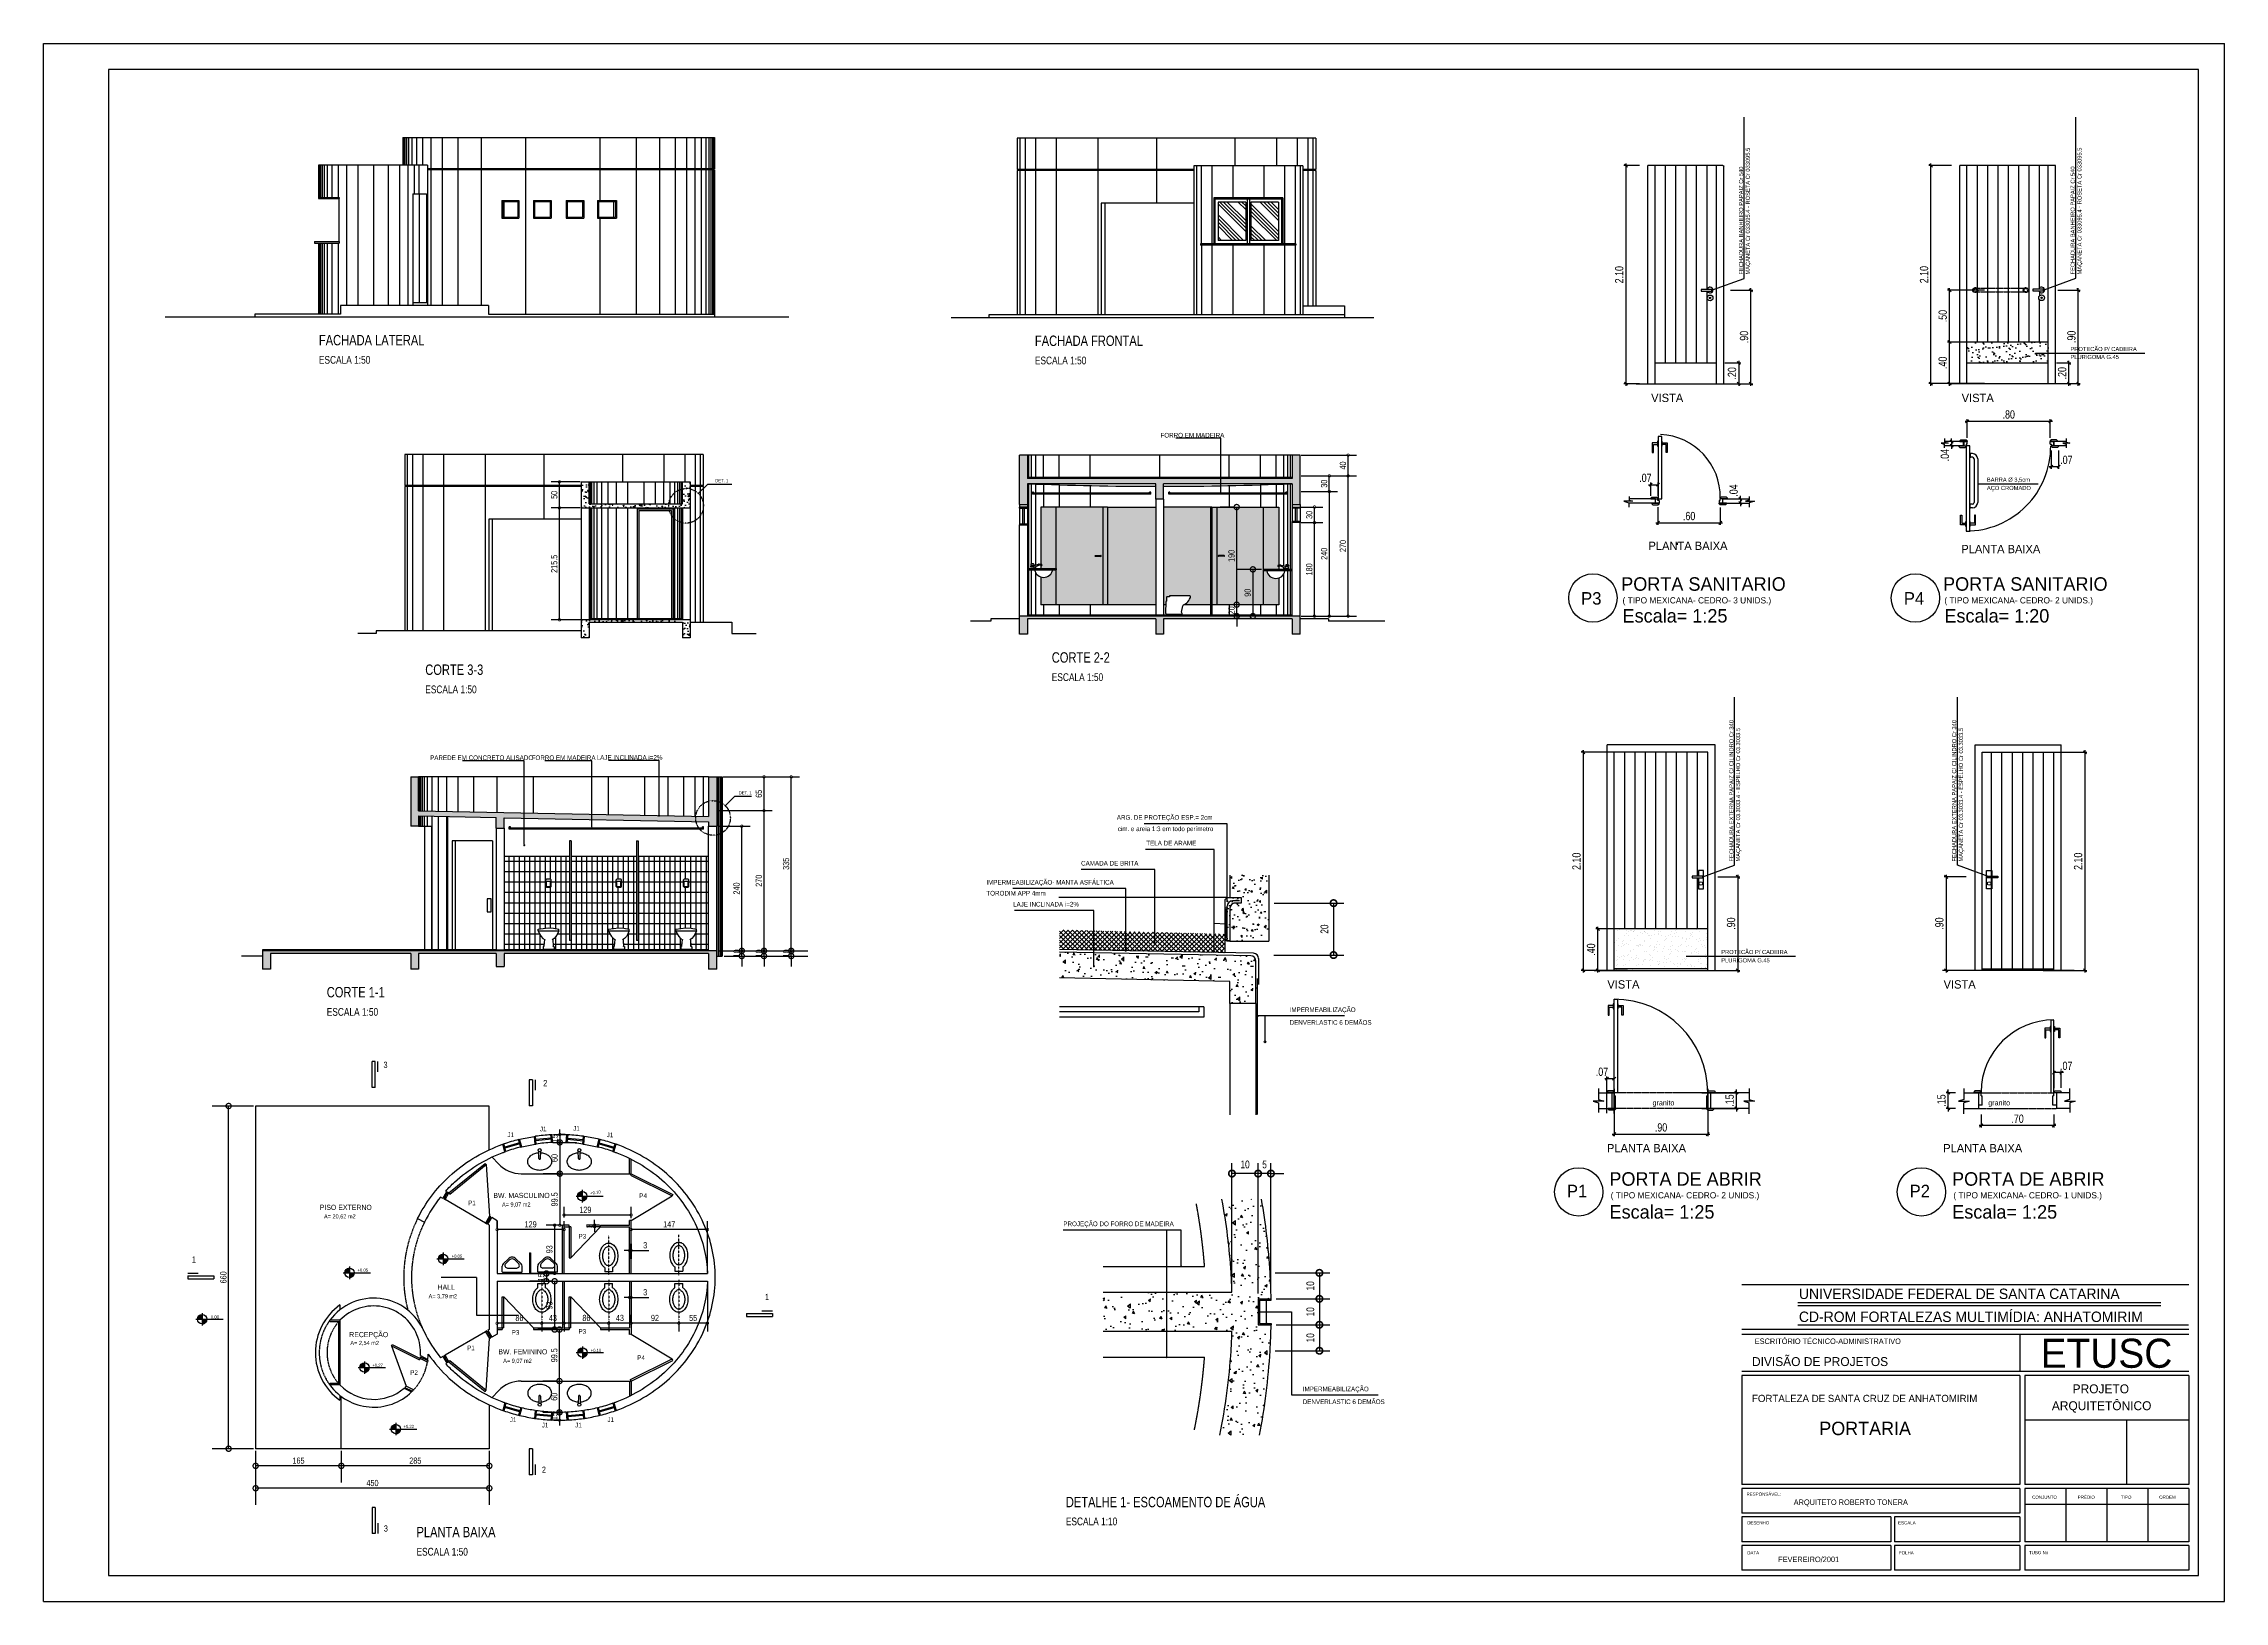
# Paper-space layout 'Layout1' of a CAD drawing. Extents: x 0 to 840, y 0 to 600.
# The model-space entities are those that its viewports show. They can reach past a viewport. Long polylines and large blocks are cut down to what shows.
import ezdxf
from ezdxf.enums import TextEntityAlignment as Align

# ---------------------------------------------------------------- set-up
doc = ezdxf.new("R2010")
doc.units = 0
doc.header["$LTSCALE"] = 0.5
doc.header["$MEASUREMENT"] = 0
for name, pattern in [('ACAD_ISO02W100', [15, 12, -3]), ('DASHDOT2', [0.5, 0.25, -0.125, 0, -0.125]), ('DASHED', [0.75, 0.5, -0.25]), ('HIDDEN2', [0.1875, 0.125, -0.0625])]:
    doc.linetypes.add(name, pattern=pattern)
doc.layers.get('0').update_dxf_attribs({"linetype": 'CONTINUOUS'})
doc.layers.get('DEFPOINTS').update_dxf_attribs({"linetype": 'CONTINUOUS'})
for name, color, linetype in [('ALVENARIA', 6, 'CONTINUOUS'), ('CORTE', 7, 'CONTINUOUS'), ('COTAS', 2, 'CONTINUOUS'), ('EIXOS', 1, 'DASHDOT2'), ('ESQUADRIAS', 2, 'CONTINUOUS'), ('ESTRUTURA', 4, 'CONTINUOUS'), ('HACHURAS', 1, 'CONTINUOUS'), ('JANELA', 2, 'CONTINUOUS'), ('LAYOUT', 2, 'CONTINUOUS'), ('LINHAPOIO', 1, 'CONTINUOUS'), ('MALHA', 1, 'CONTINUOUS'), ('MARGEMINT', 6, 'CONTINUOUS'), ('MARGEMTEXT', 1, 'CONTINUOUS'), ('PAREDES', 6, 'CONTINUOUS'), ('PISO', 1, 'CONTINUOUS'), ('PROJECAO', 1, 'ACAD_ISO02W100'), ('PROJECOES', 1, 'DASHED'), ('TEXT1', 3, 'CONTINUOUS'), ('TEXT2', 6, 'CONTINUOUS'), ('TEXT3', 6, 'CONTINUOUS'), ('TEXTO', 2, 'CONTINUOUS'), ('VIEWPORT', 1, 'CONTINUOUS')]:
    doc.layers.add(name, color=color, linetype=linetype)
doc.layers.get('VIEWPORT').freeze()
doc.styles.add('ROMANS', font='', dxfattribs={"width": 0.8})
doc.styles.get('ROMANS').set_extended_font_data('Century Gothic')
doc.dimstyles.new('1_10', dxfattribs={"dimtxt": 0.03, "dimasz": 0.05, "dimexe": 0.04, "dimexo": 0.02, "dimgap": 0.02, "dimtad": 1, "dimdec": 1, "dimlfac": 100, "dimdsep": 46, "dimtxsty": 'ROMANS', "dimblk": 'DOT', "dimblk1": 'DOTSMALL', "dimblk2": 'DOTSMALL', "dimsah": 1, "dimcen": -0.09, "dimclrd": 1, "dimclre": 1, "dimclrt": 2, "dimadec": 0, "dimazin": 0, "dimtfac": 3, "dimtdec": 3, "dimtix": 1, "dimtmove": 0, "dimatfit": 1, "dimldrblk": 'DOT', "dimfxl": 1, "dimtolj": 1, "dimarcsym": 0})
doc.dimstyles.new('1_50', dxfattribs={"dimtxt": 0.12, "dimasz": 0.1, "dimexe": 0.16, "dimexo": 0.02, "dimgap": 0.04, "dimtad": 1, "dimdec": 1, "dimlfac": 100, "dimdsep": 46, "dimtxsty": 'ROMANS', "dimblk": 'DOT', "dimblk1": 'DOTSMALL', "dimblk2": 'DOTSMALL', "dimsah": 1, "dimcen": -0.09, "dimclrd": 1, "dimclre": 1, "dimclrt": 2, "dimadec": 0, "dimazin": 0, "dimtfac": 3, "dimtdec": 3, "dimtix": 1, "dimtmove": 0, "dimatfit": 1, "dimldrblk": 'DOT', "dimfxl": 1, "dimtolj": 1, "dimarcsym": 0})
doc.dimstyles.new('25', dxfattribs={"dimtxt": 0.08, "dimasz": 0.03, "dimexe": 0.02, "dimexo": 0.08, "dimgap": 0.025, "dimtad": 1, "dimzin": 4, "dimdsep": 46, "dimtxsty": 'ROMANS', "dimblk": 'DOT', "dimblk1": 'OBLIQUE', "dimblk2": 'OBLIQUE', "dimsah": 1, "dimcen": 0.09, "dimdle": 0.02, "dimclrd": 1, "dimclre": 1, "dimclrt": 2, "dimadec": 0, "dimazin": 0, "dimtfac": 0.36, "dimtdec": 3, "dimtix": 1, "dimtmove": 2, "dimatfit": 3, "dimldrblk": 'DOT', "dimfxl": 1, "dimtolj": 1, "dimtzin": 0, "dimarcsym": 0})
pattern_1 = [(50, (-68.9071, 0), (0.21517805, -0.01882564), [0.0225, -0.2475]), (355, (-68.9071, 0), (-0.0416254, 0.22565764), [0.018, -0.198]), (100.4514, (-68.88917, -0.00157), (0.1735528, 0.20683186), [0.01912206, -0.21034263]), (46.1842, (-68.9071, 0.06), (0.3201723, -0.0496557), [0.03375, -0.37125]), (96.6356, (-68.88042, 0.05586), (0.2803988, 0.2922354), [0.0286831, -0.3155139]), (351.1842, (-68.9071, 0.06), (0.2803986, 0.2922356), [0.027, -0.297]), (21, (-68.8771, 0.045), (0.17907212, -0.12078567), [0.0225, -0.2475]), (326, (-68.8771, 0.045), (0.0729946, 0.217545), [0.018, -0.198]), (71.4514, (-68.86218, 0.03493), (0.2520668, 0.09675915), [0.01912206, -0.21034263]), (37.5, (-68.9071, 0), (0.003647957, 0.099868156), [0, -0.1956, 0, -0.201, 0, -0.19875]), (7.5, (-68.9071, 0), (0.07892086, 0.11832351), [0, -0.1146, 0, -0.1911, 0, -0.07575]), (327.5, (-68.974, 0), (0.16014673, -0.00676646), [0, -0.075, 0, -0.234, 0, -0.3105]), (317.5, (-69.004, 0), (0.17495585, 0.0300315), [0, -0.0975, 0, -0.1554, 0, -0.2205])]

psp = doc.layouts.get("Layout1")

# ---------------------------------------------------------------- texts
at = {"layer": 'TEXT1', "style": 'ROMANS'}
for s, height, p in [('UNIVERSIDADE FEDERAL DE SANTA CATARINA', 4.0164, (676.13, 116.46)), ('CD-ROM FORTALEZAS MULTIMÍDIA: ANHATOMIRIM', 4.0164, (676.11, 107.61)), ('ESCRITÓRIO TÉCNICO-ADMINISTRATIVO', 2.1223, (659.1, 99.13)), ('DIVISÃO DE PROJETOS', 3.4426, (658.04, 90.64)), ('FORTALEZA DE SANTA CRUZ DE ANHATOMIRIM', 2.7885, (658.04, 76.77)), ('ARQUITETÔNICO', 3.4426, (773.54, 73.64)), ('PROJETO', 3.443, (781.54, 80.14)), ('PORTARIA', 5.164, (683.97, 64.04)), ('RESPONSÁVEL:', 1.2432, (655.92, 40.69)), ('ARQUITETO ROBERTO TONERA', 2.1223, (674.1, 37.13)), ('CONJUNTO  ', 1.243, (765.96, 39.5)), ('PRÉDIO', 1.243, (783.51, 39.5)), ('TIPO', 1.243, (800.2, 39.5)), ('ORDEM', 1.243, (814.88, 39.5)), ('DESENHO                       ', 1.2432, (656.2, 29.65)), ('ESCALA', 1.243, (714.33, 29.65)), ('DATA                              ', 1.2432, (656.2, 18.08)), ('FEVEREIRO/2001', 2.1223, (668.1, 15.13)), ('FOLHA', 1.243, (714.62, 18.08)), ('TUBO No', 1.243, (764.72, 18.17))]:
    psp.add_text(s, height=height, dxfattribs=at).set_placement(p)
at = {"layer": 'TEXT2', "style": 'ROMANS'}
psp.add_text('ETUSC', height=11.193, dxfattribs=at).set_placement((769.23, 89.97))

msp = doc.modelspace()

# ---------------------------------------------------------------- texts
at = {"layer": 'LAYOUT', "insert": (5.6781, 2.5534), "char_height": 0.06, "width": 0.156, "attachment_point": 1, "style": 'ROMANS'}
msp.add_mtext('+0.22', dxfattribs=at)
at = {"layer": 'TEXT1', "style": 'ROMANS', "width": 0.8}
for s, height, p in [('ESCALA 1:50', 0.15, (4.065, 15.9989)), ('ESCALA 1:50', 0.15, (16.4309, 15.9989)), ('ESCALA 1:50', 0.15, (4.065, 9.963)), ('ESCALA 1:50', 0.15, (16.7133, 9.963)), ('ESCALA 1:50', 0.15, (25.9736, 9.963)), ('BW. MASCULINO', 0.1, (7.408, 6.9213)), ('PISO EXTERNO', 0.1, (4.065, 6.6922)), ('HALL', 0.1, (6.3337, 5.1543)), ('ESCALA 1:10', 0.03, (29.098, 5.0177)), ('RECEPÇÃO', 0.1, (4.6332, 4.2423)), ('BW. FEMININO', 0.1, (7.5042, 3.9108)), ('ESCALA 1:50', 0.15, (5.9283, 0.0349))]:
    msp.add_text(s, height=height, dxfattribs=at).set_placement(p)
at = {"layer": 'TEXT1', "style": 'ROMANS'}
for s, p in [('FECHADURA EXTERNA PAPAIZ C/ CILINDRO Cr 340', (16.2412, 5.1419, -0.9473)), ('MAÇANETA Cr 03.3033.4 - ESPELHO Cr 03.3033.5', (16.3063, 5.1419, -0.9473)), ('FECHADURA EXTERNA PAPAIZ C/ CILINDRO Cr 340', (18.387, 5.1419, -0.9473)), ('MAÇANETA Cr 03.3033.4 - ESPELHO Cr 03.3033.5', (18.452, 5.1419, -0.9473)), ('MAÇANETA Cr 033095.4 - ROSETA Cr 033095.5', (22.9998, 5.0747, -0.9473)), ('MAÇANETA Cr 033095.4 - ROSETA Cr 033095.5', (26.1931, 5.0761, -0.9473)), ('FECHADURA BANHEIRO PAPAIZ Cr 540', (22.9347, 5.0747, -0.9473)), ('FECHADURA BANHEIRO PAPAIZ Cr 540', (26.1281, 5.0761, -0.9473))]:
    msp.add_text(s, height=0.04, rotation=90, dxfattribs=at).set_placement(p)
for s, height, p in [('PROTECÃO P/ CADEIRA', 0.04, (26.0866, 4.3383, -0.9473)), ('PROTECÃO P/ CADEIRA', 0.04, (16.1242, 4.2508, -0.9473)), ('PLURIGOMA G.45', 0.04, (26.0866, 4.2617, -0.9473)), ('PLURIGOMA G.45', 0.04, (16.1247, 4.1707, -0.9473)), ('BARRA %%c 3,5cm', 0.04, (25.282, 3.0798, -0.9473)), ('AÇO CROMADO', 0.04, (25.282, 3.0004, -0.9473)), ('granito', 0.05, (15.4625, 2.7935, -0.9473)), ('granito', 0.05, (18.6951, 2.7935, -0.9473)), ('( TIPO MEXICANA- CEDRO- 2 UNIDS.)', 0.06, (15.0599, 1.8983, -0.9473)), ('( TIPO MEXICANA- CEDRO- 1 UNIDS.)', 0.06, (18.3599, 1.8983, -0.9473)), ('( TIPO MEXICANA- CEDRO- 3 UNIDS.)', 0.06, (21.7736, 1.9083, -0.9473)), ('( TIPO MEXICANA- CEDRO- 2 UNIDS.)', 0.06, (24.873, 1.9083, -0.9473))]:
    msp.add_text(s, height=height, dxfattribs=at).set_placement(p)
at = {"layer": 'TEXT2', "color": 5, "style": 'ROMANS', "width": 0.8}
for s, height, p in [('FACHADA LATERAL', 0.2, (4.065, 16.3534)), ('FACHADA FRONTAL', 0.2, (16.4309, 16.3534)), ('CORTE 1-1', 0.2, (4.065, 10.3175)), ('CORTE 2-2', 0.2, (16.7133, 10.3175)), ('CORTE 3-3', 0.2, (25.9736, 10.3175)), ('DETALHE 1- ESCOAMENTO DE ÁGUA', 0.04, (29.098, 5.0873)), ('PLANTA BAIXA', 0.2, (5.9283, 0.3893))]:
    msp.add_text(s, height=height, dxfattribs=at).set_placement(p)
at = {"layer": 'TEXT3', "color": 5, "style": 'ROMANS'}
for s, height, p in [('VISTA', 0.08, (15.0275, 3.919, -0.9473)), ('VISTA', 0.08, (18.2652, 3.919, -0.9473)), ('VISTA', 0.08, (22.0487, 3.848, -0.9473)), ('VISTA', 0.08, (25.039, 3.8475, -0.9473)), ('PLANTA BAIXA', 0.08, (22.0231, 2.4235, -0.9473)), ('PLANTA BAIXA', 0.08, (25.0354, 2.3922, -0.9473)), ('PLANTA BAIXA', 0.08, (15.0238, 2.342, -0.9473)), ('PLANTA BAIXA', 0.08, (18.2615, 2.342, -0.9473)), ('PORTA DE ABRIR', 0.13, (15.0469, 2.0205, -0.9473)), ('PORTA DE ABRIR', 0.13, (18.3469, 2.0205, -0.9473)), ('PORTA SANITARIO', 0.13, (21.7605, 2.0304, -0.9473)), ('PORTA SANITARIO', 0.13, (24.86, 2.0305, -0.9473)), ('P1', 0.12, (14.6381, 1.9095, -0.9473)), ('P2', 0.12, (17.938, 1.9095, -0.9473)), ('P3', 0.12, (21.3741, 1.8971, -0.9473)), ('P4', 0.12, (24.4819, 1.8974, -0.9473)), ('Escala= 1:25', 0.13, (21.7736, 1.7245, -0.9473)), ('Escala= 1:20', 0.13, (24.873, 1.7246, -0.9473)), ('Escala= 1:25', 0.13, (15.0488, 1.7034, -0.9473)), ('Escala= 1:25', 0.13, (18.3487, 1.7034, -0.9473))]:
    msp.add_text(s, height=height, dxfattribs=at).set_placement(p)
at = {"layer": 'TEXTO', "color": 2, "style": 'ROMANS', "width": 0.8}
for s, height, p in [('PAREDE EM CONCRETO ALISADO', 0.09, (6.0553, 14.9322)), ('FORRO EM MADEIRA', 0.09, (8.0115, 14.9322)), ('LAJE INCLINADA i=2%', 0.09, (9.2632, 14.9384)), ('FORRO EM MADEIRA', 0.09, (18.8061, 14.6976)), ('ARG. DE PROTEÇÃO ESP.= 2cm', 0.018, (29.2944, 7.7442)), ('cim. e areia 1:3 em todo perímetro', 0.018, (29.298, 7.7004)), ('TELA DE ARAME', 0.018, (29.4077, 7.6452)), ('CAMADA DE BRITA', 0.018, (29.1568, 7.5678)), ('IMPERMEABILIZAÇÃO- MANTA ASFÁLTICA', 0.018, (28.7918, 7.4945)), ('TORODIM APP 4mm', 0.018, (28.7918, 7.4524)), ('LAJE INCLINADA i=2%', 0.018, (28.8948, 7.41)), ('IMPERMEABILIZAÇÃO', 0.018, (29.96, 7.0036)), ('DENVERLASTIC 6 DEMÃOS', 0.018, (29.96, 6.9545)), ('PROJEÇÃO DO FORRO DE MADEIRA', 0.018, (29.0884, 6.1789)), ('IMPERMEABILIZAÇÃO', 0.018, (30.0105, 5.5428)), ('DENVERLASTIC 6 DEMÃOS', 0.018, (30.0105, 5.4937))]:
    msp.add_text(s, height=height, dxfattribs=at).set_placement(p, align=Align.MIDDLE_LEFT)
at = {"layer": 'TEXTO', "style": 'ROMANS', "width": 0.8}
for s, height, p in [('3', 0.12, (5.2932, 9.4259)), ('2', 0.12, (8.3701, 9.0759)), ('J1', 0.09, (8.3048, 8.2062)), ('J1', 0.09, (8.9461, 8.2163)), ('J1', 0.09, (7.68, 8.0955)), ('J1', 0.09, (9.5912, 8.0938)), ('P4', 0.09, (10.2196, 6.9192)), ('P1', 0.09, (6.923, 6.7828)), ('A= 9,07 m2', 0.08, (7.5746, 6.7577)), ('A= 20,62 m2', 0.08, (4.1469, 6.5286)), ('P3', 0.09, (9.0492, 6.1397)), ('1', 0.12, (1.6033, 5.6778)), ('A= 3,79 m2', 0.08, (6.1612, 4.9907)), ('1', 0.12, (12.64, 4.9568)), ('P3', 0.09, (7.7618, 4.2884)), ('P3', 0.09, (9.0492, 4.3078)), ('A= 2,54 m2', 0.08, (4.6546, 4.0908)), ('P1', 0.09, (6.9031, 3.991)), ('P4', 0.09, (10.1806, 3.8012)), ('A= 9,07 m2', 0.08, (7.5982, 3.7472)), ('P2', 0.09, (5.8084, 3.5145)), ('J1', 0.09, (7.7257, 2.6064)), ('J1', 0.09, (9.6063, 2.6103)), ('J1', 0.09, (8.3408, 2.5036)), ('J1', 0.09, (8.9854, 2.5036)), ('2', 0.12, (8.3436, 1.6297)), ('3', 0.12, (5.2995, 0.4977))]:
    msp.add_text(s, height=height, dxfattribs=at).set_placement(p)
at = {"layer": 'TEXTO', "char_height": 0.06, "attachment_point": 1, "style": 'ROMANS'}
for s, insert, width in [('DET. 1', (12.0001, 14.2879), 0.3), ('DET. 1', (31.5613, 14.0882), 0.3), ('+0.05', (6.6058, 5.8316), 0.156), ('+0.05', (4.7922, 5.563), 0.156), ('0.00', (1.9674, 4.6606), 0.156), ('+0.10', (9.283, 4.0185), 0.156), ('+0.27', (5.0779, 3.73), 0.156)]:
    msp.add_mtext(s, dxfattribs=dict(at, insert=insert, width=width))
at = {"layer": 'TEXTO', "insert": (9.2705, 7.046), "char_height": 0.06, "width": 0.156, "attachment_point": 1, "rotation": 7.01393, "style": 'ROMANS'}
msp.add_mtext('+0.10', dxfattribs=at)

# ---------------------------------------------------------------- blocks, each defined once
blk = doc.blocks.new('_DOTSMALL')
at = {"color": 0, "linetype": 'ByBlock', "const_width": 0.5}
blk.add_lwpolyline([(-0.0625, 0, 1), (0.0625, 0, 1)], format="xyb", close=True, dxfattribs=at)
blk = doc.blocks.new('*D44')
at = {"color": 1, "linetype": 'ByBlock'}
for p, q in [((2.7907, 8.694), (1.9899, 8.694)), ((2.3099, 2.094), (2.3099, 8.694)), ((2.7907, 2.094), (1.9899, 2.094))]:
    blk.add_line(p, q, dxfattribs=at)
at = {"layer": 'DEFPOINTS', "color": 0, "linetype": 'ByBlock'}
for p in [(2.3099, 8.694), (2.8307, 8.694), (2.8307, 2.094)]:
    blk.add_point(p, dxfattribs=at)
at = {"color": 1, "linetype": 'ByBlock', "xscale": 0.2, "yscale": 0.2, "zscale": 0.2}
for p, rotation in [((2.3099, 8.694), 90), ((2.3099, 2.094), 270)]:
    blk.add_blockref('_DOTSMALL', p, dxfattribs=dict(at, rotation=rotation))
at = {"color": 2, "linetype": 'ByBlock', "insert": (2.2099, 5.394), "char_height": 0.12, "attachment_point": 5, "rotation": 90, "style": 'ROMANS'}
blk.add_mtext('\\A1;660', dxfattribs=at)
blk = doc.blocks.new('DOT')
at = {"color": 0, "linetype": 'ByBlock'}
blk.add_line((-0.5, 0), (-1, 0), dxfattribs=at)
at = {"color": 0, "linetype": 'ByBlock', "const_width": 0.5}
blk.add_lwpolyline([(-0.25, 0, 1), (0.25, 0, 1)], format="xyb", close=True, dxfattribs=at)
blk = doc.blocks.new('*D40')
at = {"color": 1, "linetype": 'ByBlock'}
for p, q in [((8.6419, 4.389), (8.3619, 4.389)), ((8.6819, 3.397), (8.6819, 4.389)), ((8.6419, 3.397), (8.3619, 3.397))]:
    blk.add_line(p, q, dxfattribs=at)
at = {"layer": 'DEFPOINTS', "color": 0, "linetype": 'ByBlock'}
for p in [(8.6819, 4.389), (8.6819, 4.389), (8.6819, 3.397)]:
    blk.add_point(p, dxfattribs=at)
at = {"color": 1, "linetype": 'ByBlock', "xscale": 0.2, "yscale": 0.2, "zscale": 0.2}
for p, rotation in [((8.6819, 4.389), 90), ((8.6819, 3.397), 270)]:
    blk.add_blockref('_DOTSMALL', p, dxfattribs=dict(at, rotation=rotation))
at = {"color": 2, "linetype": 'ByBlock', "insert": (8.5819, 3.893), "char_height": 0.12, "attachment_point": 5, "rotation": 90, "style": 'ROMANS'}
blk.add_mtext('\\A1;99.5', dxfattribs=at)
blk = doc.blocks.new('*D43')
at = {"color": 1, "linetype": 'ByBlock'}
for p, q in [((2.8307, 2.054), (2.8307, 1.0129)), ((7.3307, 2.054), (7.3307, 1.0129)), ((7.3307, 1.3329), (2.8307, 1.3329))]:
    blk.add_line(p, q, dxfattribs=at)
at = {"layer": 'DEFPOINTS', "color": 0, "linetype": 'ByBlock'}
for p in [(2.8307, 2.094), (7.3307, 2.094), (2.8307, 1.3329)]:
    blk.add_point(p, dxfattribs=at)
at = {"color": 1, "linetype": 'ByBlock', "xscale": 0.2, "yscale": 0.2, "zscale": 0.2, "rotation": 180}
blk.add_blockref('_DOTSMALL', (2.8307, 1.3329), dxfattribs=at)
at = {"color": 1, "linetype": 'ByBlock', "xscale": 0.2, "yscale": 0.2, "zscale": 0.2}
blk.add_blockref('_DOTSMALL', (7.3307, 1.3329), dxfattribs=at)
at = {"color": 2, "linetype": 'ByBlock', "insert": (5.0807, 1.4329), "char_height": 0.12, "attachment_point": 5, "style": 'ROMANS'}
blk.add_mtext('\\A1;450', dxfattribs=at)
blk = doc.blocks.new('*D41')
at = {"color": 1, "linetype": 'ByBlock'}
for p, q in [((4.4807, 2.054), (4.4807, 1.4435)), ((7.3307, 2.054), (7.3307, 1.4435)), ((7.3307, 1.7635), (4.4807, 1.7635))]:
    blk.add_line(p, q, dxfattribs=at)
at = {"layer": 'DEFPOINTS', "color": 0, "linetype": 'ByBlock'}
for p in [(4.4807, 2.094), (7.3307, 2.094), (4.4807, 1.7635)]:
    blk.add_point(p, dxfattribs=at)
at = {"color": 1, "linetype": 'ByBlock', "xscale": 0.2, "yscale": 0.2, "zscale": 0.2, "rotation": 180}
blk.add_blockref('_DOTSMALL', (4.4807, 1.7635), dxfattribs=at)
at = {"color": 1, "linetype": 'ByBlock', "xscale": 0.2, "yscale": 0.2, "zscale": 0.2}
blk.add_blockref('_DOTSMALL', (7.3307, 1.7635), dxfattribs=at)
at = {"color": 2, "linetype": 'ByBlock', "insert": (5.9057, 1.8635), "char_height": 0.12, "attachment_point": 5, "style": 'ROMANS'}
blk.add_mtext('\\A1;285', dxfattribs=at)
blk = doc.blocks.new('*D39')
at = {"color": 1, "linetype": 'ByBlock'}
for p, q in [((8.6419, 3.397), (8.3619, 3.397)), ((8.6819, 2.794), (8.6819, 3.397)), ((8.6419, 2.794), (8.3619, 2.794))]:
    blk.add_line(p, q, dxfattribs=at)
at = {"layer": 'DEFPOINTS', "color": 0, "linetype": 'ByBlock'}
for p in [(8.6819, 3.397), (8.6819, 3.397), (8.6819, 2.794)]:
    blk.add_point(p, dxfattribs=at)
at = {"color": 1, "linetype": 'ByBlock', "xscale": 0.2, "yscale": 0.2, "zscale": 0.2}
for p, rotation in [((8.6819, 3.397), 90), ((8.6819, 2.794), 270)]:
    blk.add_blockref('_DOTSMALL', p, dxfattribs=dict(at, rotation=rotation))
at = {"color": 2, "linetype": 'ByBlock', "insert": (8.5819, 3.0955), "char_height": 0.12, "attachment_point": 5, "rotation": 90, "style": 'ROMANS'}
blk.add_mtext('\\A1;60', dxfattribs=at)
blk = doc.blocks.new('*D42')
at = {"color": 1, "linetype": 'ByBlock'}
for p, q in [((2.8307, 2.054), (2.8307, 1.4435)), ((4.4807, 2.054), (4.4807, 1.4435)), ((4.4807, 1.7635), (2.8307, 1.7635))]:
    blk.add_line(p, q, dxfattribs=at)
at = {"layer": 'DEFPOINTS', "color": 0, "linetype": 'ByBlock'}
for p in [(2.8307, 2.094), (4.4807, 2.094), (2.8307, 1.7635)]:
    blk.add_point(p, dxfattribs=at)
at = {"color": 1, "linetype": 'ByBlock', "xscale": 0.2, "yscale": 0.2, "zscale": 0.2, "rotation": 180}
blk.add_blockref('_DOTSMALL', (2.8307, 1.7635), dxfattribs=at)
at = {"color": 1, "linetype": 'ByBlock', "xscale": 0.2, "yscale": 0.2, "zscale": 0.2}
blk.add_blockref('_DOTSMALL', (4.4807, 1.7635), dxfattribs=at)
at = {"color": 2, "linetype": 'ByBlock', "insert": (3.6557, 1.8635), "char_height": 0.12, "attachment_point": 5, "style": 'ROMANS'}
blk.add_mtext('\\A1;165', dxfattribs=at)
blk = doc.blocks.new('*D35')
at = {"color": 1, "linetype": 'ByBlock'}
for p, q in [((8.6678, 7.3909), (8.5278, 7.3909)), ((8.6878, 7.3909), (8.6878, 6.399)), ((8.7207, 6.399), (8.5278, 6.399))]:
    blk.add_line(p, q, dxfattribs=at)
at = {"layer": 'DEFPOINTS', "color": 0, "linetype": 'ByBlock'}
for p in [(8.6878, 7.3909), (8.6878, 6.399), (8.7407, 6.399)]:
    blk.add_point(p, dxfattribs=at)
at = {"color": 1, "linetype": 'ByBlock', "xscale": 0.1, "yscale": 0.1, "zscale": 0.1}
for p, rotation in [((8.6878, 7.3909), 90), ((8.6878, 6.399), 270)]:
    blk.add_blockref('_DOTSMALL', p, dxfattribs=dict(at, rotation=rotation))
at = {"color": 2, "linetype": 'ByBlock', "insert": (8.5878, 6.8949), "char_height": 0.12, "attachment_point": 5, "rotation": 90, "style": 'ROMANS'}
blk.add_mtext('\\A1;99.5', dxfattribs=at)
blk = doc.blocks.new('*D29')
at = {"color": 1, "linetype": 'ByBlock'}
for p, q in [((10.0607, 4.5312), (10.0607, 4.6712)), ((9.6307, 4.5516), (9.6307, 4.3512)), ((10.0607, 4.5112), (9.6307, 4.5112))]:
    blk.add_line(p, q, dxfattribs=at)
at = {"layer": 'DEFPOINTS', "color": 0, "linetype": 'ByBlock'}
for p in [(9.6307, 4.5716), (9.6307, 4.5112), (10.0607, 4.5112)]:
    blk.add_point(p, dxfattribs=at)
at = {"color": 1, "linetype": 'ByBlock', "xscale": 0.1, "yscale": 0.1, "zscale": 0.1, "rotation": 180}
blk.add_blockref('_DOTSMALL', (9.6307, 4.5112), dxfattribs=at)
at = {"color": 1, "linetype": 'ByBlock', "xscale": 0.1, "yscale": 0.1, "zscale": 0.1}
blk.add_blockref('_DOTSMALL', (10.0607, 4.5112), dxfattribs=at)
at = {"color": 2, "linetype": 'ByBlock', "insert": (9.8457, 4.6112), "char_height": 0.12, "attachment_point": 5, "style": 'ROMANS'}
blk.add_mtext('\\A1;43', dxfattribs=at)
blk = doc.blocks.new('*D25')
at = {"color": 1, "linetype": 'ByBlock'}
for p, q in [((8.7707, 6.3349), (8.7707, 6.5449)), ((10.0607, 6.3217), (10.0607, 6.5449)), ((10.0607, 6.3849), (8.7707, 6.3849))]:
    blk.add_line(p, q, dxfattribs=at)
at = {"layer": 'DEFPOINTS', "color": 0, "linetype": 'ByBlock'}
for p in [(8.7707, 6.3849), (8.7707, 6.3149), (10.0607, 6.3017)]:
    blk.add_point(p, dxfattribs=at)
at = {"color": 1, "linetype": 'ByBlock', "xscale": 0.1, "yscale": 0.1, "zscale": 0.1, "rotation": 180}
blk.add_blockref('_DOTSMALL', (8.7707, 6.3849), dxfattribs=at)
at = {"color": 1, "linetype": 'ByBlock', "xscale": 0.1, "yscale": 0.1, "zscale": 0.1}
blk.add_blockref('_DOTSMALL', (10.0607, 6.3849), dxfattribs=at)
at = {"color": 2, "linetype": 'ByBlock', "insert": (9.1802, 6.4849), "char_height": 0.12, "attachment_point": 5, "style": 'ROMANS'}
blk.add_mtext('\\A1;129', dxfattribs=at)
blk = doc.blocks.new('*D28')
at = {"color": 1, "linetype": 'ByBlock'}
for p, q in [((10.0607, 4.5312), (10.0607, 4.6712)), ((10.9807, 4.5516), (10.9807, 4.3512)), ((10.9807, 4.5112), (10.0607, 4.5112))]:
    blk.add_line(p, q, dxfattribs=at)
at = {"layer": 'DEFPOINTS', "color": 0, "linetype": 'ByBlock'}
for p in [(10.9807, 4.5716), (10.0607, 4.5112), (10.0607, 4.5112)]:
    blk.add_point(p, dxfattribs=at)
at = {"color": 1, "linetype": 'ByBlock', "xscale": 0.1, "yscale": 0.1, "zscale": 0.1, "rotation": 180}
blk.add_blockref('_DOTSMALL', (10.0607, 4.5112), dxfattribs=at)
at = {"color": 1, "linetype": 'ByBlock', "xscale": 0.1, "yscale": 0.1, "zscale": 0.1}
blk.add_blockref('_DOTSMALL', (10.9807, 4.5112), dxfattribs=at)
at = {"color": 2, "linetype": 'ByBlock', "insert": (10.5207, 4.6112), "char_height": 0.12, "attachment_point": 5, "style": 'ROMANS'}
blk.add_mtext('\\A1;92', dxfattribs=at)
blk = doc.blocks.new('*D27')
at = {"color": 1, "linetype": 'ByBlock'}
for p, q in [((11.5307, 5.299), (11.5307, 4.3512)), ((10.9807, 4.5516), (10.9807, 4.3512)), ((11.5307, 4.5112), (10.9807, 4.5112))]:
    blk.add_line(p, q, dxfattribs=at)
at = {"layer": 'DEFPOINTS', "color": 0, "linetype": 'ByBlock'}
for p in [(11.5307, 5.319), (10.9807, 4.5716), (10.9807, 4.5112)]:
    blk.add_point(p, dxfattribs=at)
at = {"color": 1, "linetype": 'ByBlock', "xscale": 0.1, "yscale": 0.1, "zscale": 0.1, "rotation": 180}
blk.add_blockref('_DOTSMALL', (10.9807, 4.5112), dxfattribs=at)
at = {"color": 1, "linetype": 'ByBlock', "xscale": 0.1, "yscale": 0.1, "zscale": 0.1}
blk.add_blockref('_DOTSMALL', (11.5307, 4.5112), dxfattribs=at)
at = {"color": 2, "linetype": 'ByBlock', "insert": (11.2557, 4.6112), "char_height": 0.12, "attachment_point": 5, "style": 'ROMANS'}
blk.add_mtext('\\A1;55', dxfattribs=at)
blk = doc.blocks.new('VASO1')
at = {"layer": 'LAYOUT'}
for p, q in [((-0.075, -0.0828), (-0.075, 0)), ((0.075, 0), (-0.075, 0)), ((0.075, -0.0828), (0.075, 0))]:
    blk.add_line(p, q, dxfattribs=at)
for points in [[(-0.075, -0.0828, 0.089072), (-0.1237, -0.1309, 0.082686), (-0.1609, -0.2081, 0.071164), (-0.175, -0.3064, 0.071164), (-0.1609, -0.4048, 0.082686), (-0.1237, -0.4819, 0.106781), (-0.0635, -0.5373, 0.133565), (0, -0.5546, 0.133565), (0.0635, -0.5373, 0.106781), (0.1237, -0.4819, 0.082686), (0.1609, -0.4048, 0.071164), (0.175, -0.3064, 0.071164)], [(0.175, -0.3064, 0.071164), (0.1609, -0.2081, 0.082686), (0.1237, -0.1309, 0.089072), (0.075, -0.0828, 0.133565)], [(-0.0411, -0.1323, 0.089072), (-0.0747, -0.1655, 0.082686), (-0.1033, -0.2249, 0.071164), (-0.115, -0.3064, 0.071164), (-0.1033, -0.3879, 0.082686), (-0.0747, -0.4473, 0.106781), (-0.0331, -0.4856, 0.133565), (0, -0.4946, 0.133565), (0.0331, -0.4856, 0.106781), (0.0747, -0.4473, 0.082686), (0.1033, -0.3879, 0.071164), (0.115, -0.3064, 0.071164)], [(-0.0411, -0.1323, -0.017542), (-0.0331, -0.1273, -0.133565), (0, -0.1183, -0.133565), (0.0331, -0.1273, -0.017542), (0.0411, -0.1323, -0.017542)], [(0.115, -0.3064, 0.071164), (0.1033, -0.2249, 0.082686), (0.0747, -0.1655, 0.089072), (0.0411, -0.1323, 0.089072)]]:
    blk.add_lwpolyline(points, format="xyb", dxfattribs=at)
blk = doc.blocks.new('*D24')
at = {"color": 1, "linetype": 'ByBlock'}
for p, q in [((10.0607, 6.3217), (10.0607, 6.4749)), ((11.5307, 5.489), (11.5307, 6.4749)), ((11.5307, 6.3149), (10.0607, 6.3149))]:
    blk.add_line(p, q, dxfattribs=at)
at = {"layer": 'DEFPOINTS', "color": 0, "linetype": 'ByBlock'}
for p in [(10.0607, 6.3149), (10.0607, 6.3017), (11.5307, 5.469)]:
    blk.add_point(p, dxfattribs=at)
at = {"color": 1, "linetype": 'ByBlock', "xscale": 0.1, "yscale": 0.1, "zscale": 0.1, "rotation": 180}
blk.add_blockref('_DOTSMALL', (10.0607, 6.3149), dxfattribs=at)
at = {"color": 1, "linetype": 'ByBlock', "xscale": 0.1, "yscale": 0.1, "zscale": 0.1}
blk.add_blockref('_DOTSMALL', (11.5307, 6.3149), dxfattribs=at)
at = {"color": 2, "linetype": 'ByBlock', "insert": (10.7957, 6.4149), "char_height": 0.12, "attachment_point": 5, "style": 'ROMANS'}
blk.add_mtext('\\A1;147', dxfattribs=at)
blk = doc.blocks.new('*D37')
at = {"color": 1, "linetype": 'ByBlock'}
for p, q in [((8.5481, 5.469), (8.1106, 5.469)), ((8.4306, 5.469), (8.4306, 5.319)), ((8.5534, 5.319), (8.1106, 5.319))]:
    blk.add_line(p, q, dxfattribs=at)
at = {"layer": 'DEFPOINTS', "color": 0, "linetype": 'ByBlock'}
for p in [(8.5881, 5.469), (8.4306, 5.319), (8.5934, 5.319)]:
    blk.add_point(p, dxfattribs=at)
at = {"color": 1, "linetype": 'ByBlock', "xscale": 0.2, "yscale": 0.2, "zscale": 0.2}
for p, rotation in [((8.4306, 5.469), 90), ((8.4306, 5.319), 270)]:
    blk.add_blockref('_DOTSMALL', p, dxfattribs=dict(at, rotation=rotation))
at = {"color": 2, "linetype": 'ByBlock', "insert": (8.3306, 5.394), "char_height": 0.12, "attachment_point": 5, "rotation": 90, "style": 'ROMANS'}
blk.add_mtext('\\A1;15', dxfattribs=at)
blk = doc.blocks.new('*D32')
at = {"color": 1, "linetype": 'ByBlock'}
for p, q in [((7.4807, 4.5516), (7.4807, 4.3512)), ((8.3407, 4.5516), (8.3407, 4.3512)), ((8.3407, 4.5112), (7.4807, 4.5112))]:
    blk.add_line(p, q, dxfattribs=at)
at = {"layer": 'DEFPOINTS', "color": 0, "linetype": 'ByBlock'}
for p in [(7.4807, 4.5716), (8.3407, 4.5716), (7.4807, 4.5112)]:
    blk.add_point(p, dxfattribs=at)
at = {"color": 1, "linetype": 'ByBlock', "xscale": 0.1, "yscale": 0.1, "zscale": 0.1, "rotation": 180}
blk.add_blockref('_DOTSMALL', (7.4807, 4.5112), dxfattribs=at)
at = {"color": 1, "linetype": 'ByBlock', "xscale": 0.1, "yscale": 0.1, "zscale": 0.1}
blk.add_blockref('_DOTSMALL', (8.3407, 4.5112), dxfattribs=at)
at = {"color": 2, "linetype": 'ByBlock', "insert": (7.9107, 4.6112), "char_height": 0.12, "attachment_point": 5, "style": 'ROMANS'}
blk.add_mtext('\\A1;86', dxfattribs=at)
blk = doc.blocks.new('*D38')
at = {"color": 1, "linetype": 'ByBlock'}
for p, q in [((8.5534, 5.319), (8.2681, 5.319)), ((8.5881, 5.319), (8.5881, 4.389)), ((8.5534, 4.389), (8.2681, 4.389))]:
    blk.add_line(p, q, dxfattribs=at)
at = {"layer": 'DEFPOINTS', "color": 0, "linetype": 'ByBlock'}
for p in [(8.5934, 5.319), (8.5881, 4.389), (8.5934, 4.389)]:
    blk.add_point(p, dxfattribs=at)
at = {"color": 1, "linetype": 'ByBlock', "xscale": 0.2, "yscale": 0.2, "zscale": 0.2}
for p, rotation in [((8.5881, 5.319), 90), ((8.5881, 4.389), 270)]:
    blk.add_blockref('_DOTSMALL', p, dxfattribs=dict(at, rotation=rotation))
at = {"color": 2, "linetype": 'ByBlock', "insert": (8.4881, 4.854), "char_height": 0.12, "attachment_point": 5, "rotation": 90, "style": 'ROMANS'}
blk.add_mtext('\\A1;93', dxfattribs=at)
blk = doc.blocks.new('*D31')
at = {"color": 1, "linetype": 'ByBlock'}
for p, q in [((8.3407, 4.5516), (8.3407, 4.3512)), ((8.7707, 4.5516), (8.7707, 4.3512)), ((8.7707, 4.5112), (8.3407, 4.5112))]:
    blk.add_line(p, q, dxfattribs=at)
at = {"layer": 'DEFPOINTS', "color": 0, "linetype": 'ByBlock'}
for p in [(8.3407, 4.5716), (8.7707, 4.5716), (8.3407, 4.5112)]:
    blk.add_point(p, dxfattribs=at)
at = {"color": 1, "linetype": 'ByBlock', "xscale": 0.1, "yscale": 0.1, "zscale": 0.1, "rotation": 180}
blk.add_blockref('_DOTSMALL', (8.3407, 4.5112), dxfattribs=at)
at = {"color": 1, "linetype": 'ByBlock', "xscale": 0.1, "yscale": 0.1, "zscale": 0.1}
blk.add_blockref('_DOTSMALL', (8.7707, 4.5112), dxfattribs=at)
at = {"color": 2, "linetype": 'ByBlock', "insert": (8.5557, 4.6112), "char_height": 0.12, "attachment_point": 5, "style": 'ROMANS'}
blk.add_mtext('\\A1;43', dxfattribs=at)
blk = doc.blocks.new('*D30')
at = {"color": 1, "linetype": 'ByBlock'}
for p, q in [((8.7707, 4.5516), (8.7707, 4.3512)), ((9.6307, 4.5516), (9.6307, 4.3512)), ((9.6307, 4.5112), (8.7707, 4.5112))]:
    blk.add_line(p, q, dxfattribs=at)
at = {"layer": 'DEFPOINTS', "color": 0, "linetype": 'ByBlock'}
for p in [(8.7707, 4.5716), (9.6307, 4.5716), (8.7707, 4.5112)]:
    blk.add_point(p, dxfattribs=at)
at = {"color": 1, "linetype": 'ByBlock', "xscale": 0.1, "yscale": 0.1, "zscale": 0.1, "rotation": 180}
blk.add_blockref('_DOTSMALL', (8.7707, 4.5112), dxfattribs=at)
at = {"color": 1, "linetype": 'ByBlock', "xscale": 0.1, "yscale": 0.1, "zscale": 0.1}
blk.add_blockref('_DOTSMALL', (9.6307, 4.5112), dxfattribs=at)
at = {"color": 2, "linetype": 'ByBlock', "insert": (9.2007, 4.6112), "char_height": 0.12, "attachment_point": 5, "style": 'ROMANS'}
blk.add_mtext('\\A1;86', dxfattribs=at)
blk = doc.blocks.new('*D26')
at = {"color": 1, "linetype": 'ByBlock'}
for p, q in [((7.4807, 6.3349), (7.4807, 6.4749)), ((8.7707, 6.3349), (8.7707, 6.4749)), ((8.7707, 6.3149), (7.4807, 6.3149))]:
    blk.add_line(p, q, dxfattribs=at)
at = {"layer": 'DEFPOINTS', "color": 0, "linetype": 'ByBlock'}
for p in [(7.4807, 6.3149), (7.4807, 6.3149), (8.7707, 6.3149)]:
    blk.add_point(p, dxfattribs=at)
at = {"color": 1, "linetype": 'ByBlock', "xscale": 0.1, "yscale": 0.1, "zscale": 0.1, "rotation": 180}
blk.add_blockref('_DOTSMALL', (7.4807, 6.3149), dxfattribs=at)
at = {"color": 1, "linetype": 'ByBlock', "xscale": 0.1, "yscale": 0.1, "zscale": 0.1}
blk.add_blockref('_DOTSMALL', (8.7707, 6.3149), dxfattribs=at)
at = {"color": 2, "linetype": 'ByBlock', "insert": (8.1257, 6.4149), "char_height": 0.12, "attachment_point": 5, "style": 'ROMANS'}
blk.add_mtext('\\A1;129', dxfattribs=at)
blk = doc.blocks.new('*D36')
at = {"color": 1, "linetype": 'ByBlock'}
for p, q in [((8.7207, 6.399), (8.4281, 6.399)), ((8.5881, 6.399), (8.5881, 5.469)), ((8.5681, 5.469), (8.4281, 5.469))]:
    blk.add_line(p, q, dxfattribs=at)
at = {"layer": 'DEFPOINTS', "color": 0, "linetype": 'ByBlock'}
for p in [(8.7407, 6.399), (8.5881, 5.469), (8.5881, 5.469)]:
    blk.add_point(p, dxfattribs=at)
at = {"color": 1, "linetype": 'ByBlock', "xscale": 0.1, "yscale": 0.1, "zscale": 0.1}
for p, rotation in [((8.5881, 6.399), 90), ((8.5881, 5.469), 270)]:
    blk.add_blockref('_DOTSMALL', p, dxfattribs=dict(at, rotation=rotation))
at = {"color": 2, "linetype": 'ByBlock', "insert": (8.4881, 5.934), "char_height": 0.12, "attachment_point": 5, "rotation": 90, "style": 'ROMANS'}
blk.add_mtext('\\A1;93', dxfattribs=at)
blk = doc.blocks.new('*D34')
at = {"color": 1, "linetype": 'ByBlock'}
for p, q in [((8.6878, 7.994), (8.6878, 7.3909)), ((8.7219, 7.994), (9.0078, 7.994)), ((8.6478, 7.3909), (8.3678, 7.3909))]:
    blk.add_line(p, q, dxfattribs=at)
at = {"layer": 'DEFPOINTS', "color": 0, "linetype": 'ByBlock'}
for p in [(8.6819, 7.994), (8.6878, 7.3909), (8.6878, 7.3909)]:
    blk.add_point(p, dxfattribs=at)
at = {"color": 1, "linetype": 'ByBlock', "xscale": 0.2, "yscale": 0.2, "zscale": 0.2}
for p, rotation in [((8.6878, 7.994), 90), ((8.6878, 7.3909), 270)]:
    blk.add_blockref('_DOTSMALL', p, dxfattribs=dict(at, rotation=rotation))
at = {"color": 2, "linetype": 'ByBlock', "insert": (8.5878, 7.6924), "char_height": 0.12, "attachment_point": 5, "rotation": 90, "style": 'ROMANS'}
blk.add_mtext('\\A1;60', dxfattribs=at)
blk = doc.blocks.new('*D33')
at = {"color": 1, "linetype": 'ByBlock'}
for p, q in [((8.6878, 8.144), (8.6878, 8.244)), ((8.6878, 8.144), (8.6878, 7.994)), ((8.7019, 8.144), (8.8478, 8.144)), ((8.6878, 7.994), (8.6878, 7.894)), ((8.7019, 7.994), (8.8478, 7.994))]:
    blk.add_line(p, q, dxfattribs=at)
at = {"layer": 'DEFPOINTS', "color": 0, "linetype": 'ByBlock'}
for p in [(8.6819, 8.144), (8.6819, 7.994), (8.6878, 7.994)]:
    blk.add_point(p, dxfattribs=at)
at = {"color": 1, "linetype": 'ByBlock', "xscale": 0.1, "yscale": 0.1, "zscale": 0.1}
for p, rotation in [((8.6878, 8.144), 270), ((8.6878, 7.994), 90)]:
    blk.add_blockref('_DOTSMALL', p, dxfattribs=dict(at, rotation=rotation))
at = {"color": 2, "linetype": 'ByBlock', "insert": (8.5878, 8.069), "char_height": 0.12, "attachment_point": 5, "rotation": 90, "style": 'ROMANS'}
blk.add_mtext('\\A1;15', dxfattribs=at)
blk = doc.blocks.new('*D8')
at = {"color": 1, "linetype": 'ByBlock'}
for p, q in [((11.5956, 13.9138), (12.6463, 13.9138)), ((12.4863, 11.2138), (12.4863, 13.9138)), ((11.5956, 11.2138), (12.6463, 11.2138))]:
    blk.add_line(p, q, dxfattribs=at)
at = {"layer": 'DEFPOINTS', "color": 0, "linetype": 'ByBlock'}
for p in [(11.5756, 13.9138), (12.4863, 13.9138), (11.5756, 11.2138)]:
    blk.add_point(p, dxfattribs=at)
at = {"color": 1, "linetype": 'ByBlock', "xscale": 0.1, "yscale": 0.1, "zscale": 0.1}
for p, rotation in [((12.4863, 13.9138), 90), ((12.4863, 11.2138), 270)]:
    blk.add_blockref('_DOTSMALL', p, dxfattribs=dict(at, rotation=rotation))
at = {"color": 2, "linetype": 'ByBlock', "insert": (12.3863, 12.5638), "char_height": 0.12, "attachment_point": 5, "rotation": 90, "style": 'ROMANS'}
blk.add_mtext('\\A1;270', dxfattribs=at)
blk = doc.blocks.new('*D10')
at = {"color": 1, "linetype": 'ByBlock'}
for p, q in [((11.5956, 13.6138), (12.2178, 13.6138)), ((12.0578, 11.2138), (12.0578, 13.6138)), ((11.5956, 11.2138), (12.2178, 11.2138))]:
    blk.add_line(p, q, dxfattribs=at)
at = {"layer": 'DEFPOINTS', "color": 0, "linetype": 'ByBlock'}
for p in [(11.5756, 13.6138), (12.0578, 13.6138), (11.5756, 11.2138)]:
    blk.add_point(p, dxfattribs=at)
at = {"color": 1, "linetype": 'ByBlock', "xscale": 0.1, "yscale": 0.1, "zscale": 0.1}
for p, rotation in [((12.0578, 13.6138), 90), ((12.0578, 11.2138), 270)]:
    blk.add_blockref('_DOTSMALL', p, dxfattribs=dict(at, rotation=rotation))
at = {"color": 2, "linetype": 'ByBlock', "insert": (11.9578, 12.4138), "char_height": 0.12, "attachment_point": 5, "rotation": 90, "style": 'ROMANS'}
blk.add_mtext('\\A1;240', dxfattribs=at)
blk = doc.blocks.new('*D13')
at = {"color": 1, "linetype": 'ByBlock'}
for p, q in [((11.7019, 14.5638), (13.1712, 14.5638)), ((13.0112, 11.2138), (13.0112, 14.5638)), ((11.5956, 11.2138), (13.1712, 11.2138))]:
    blk.add_line(p, q, dxfattribs=at)
at = {"layer": 'DEFPOINTS', "color": 0, "linetype": 'ByBlock'}
for p in [(11.6819, 14.5638), (13.0112, 14.5638), (11.5756, 11.2138)]:
    blk.add_point(p, dxfattribs=at)
at = {"color": 1, "linetype": 'ByBlock', "xscale": 0.1, "yscale": 0.1, "zscale": 0.1}
for p, rotation in [((13.0112, 14.5638), 90), ((13.0112, 11.2138), 270)]:
    blk.add_blockref('_DOTSMALL', p, dxfattribs=dict(at, rotation=rotation))
at = {"color": 2, "linetype": 'ByBlock', "insert": (12.9112, 12.8888), "char_height": 0.12, "attachment_point": 5, "rotation": 90, "style": 'ROMANS'}
blk.add_mtext('\\A1;335', dxfattribs=at)
blk = doc.blocks.new('VASO-VF')
at = {"layer": 'LAYOUT', "linetype": 'Continuous'}
for p, q in [((-0.0927, 0.4079), (-0.2, 0.3876)), ((-0.2, 0.3604), (-0.174, 0.3006)), ((0.2, 0.3604), (-0.2, 0.3604)), ((0.0057, 0.4136), (-0.0927, 0.4079)), ((0.1017, 0.4056), (0.0057, 0.4136)), ((0.2, 0.3879), (0.1017, 0.4056)), ((0.2, 0.3604), (0.1751, 0.3006)), ((-0.174, 0.3006), (-0.1435, 0.2509)), ((0.1751, 0.3006), (0.1435, 0.2509)), ((-0.1435, 0.2509), (-0.1073, 0.2113)), ((-0.1073, 0.2113), (-0.0666, 0.183)), ((-0.0798, 0.1922), (-0.0892, 0.0604)), ((0.1073, 0.2113), (0.0667, 0.183)), ((0.1435, 0.2509), (0.1073, 0.2113)), ((-0.1062, 0.0504), (-0.1062, 0)), ((-0.0942, 0.0554), (-0.1012, 0.0554))]:
    blk.add_line(p, q, dxfattribs=at)
at = {"layer": 'LAYOUT'}
for p, q in [((-0.2, 0.3604), (-0.2, 0.3876)), ((0.2, 0.3604), (0.2, 0.3879)), ((-0.1062, 0), (0.1062, 0))]:
    blk.add_line(p, q, dxfattribs=at)
at = {"layer": 'LAYOUT', "linetype": 'Continuous'}
blk.add_lwpolyline([(0.0798, 0.1922), (0.0893, 0.0604, 0.414214), (0.0943, 0.0554), (0.1012, 0.0554, -0.414214), (0.1062, 0.0504), (0.1062, 0)], format="xyb", dxfattribs=at)
for centre, start, end in [((-0.1012, 0.0504), 90, 180), ((-0.0942, 0.0604), 270, 0)]:
    blk.add_arc(centre, 0.005, start, end, dxfattribs=at)
blk = doc.blocks.new('*D23')
at = {"color": 1, "linetype": 'ByBlock'}
for p, q in [((12.0578, 11.2138), (12.0578, 11.4138)), ((11.6156, 11.2138), (12.3778, 11.2138)), ((12.0578, 11.1138), (12.0578, 11.2138)), ((11.7219, 11.1138), (12.3778, 11.1138)), ((12.0578, 11.1138), (12.0578, 10.9138))]:
    blk.add_line(p, q, dxfattribs=at)
at = {"layer": 'DEFPOINTS', "color": 0, "linetype": 'ByBlock'}
for p in [(11.5756, 11.2138), (12.0578, 11.2138), (11.6819, 11.1138)]:
    blk.add_point(p, dxfattribs=at)
at = {"color": 1, "linetype": 'ByBlock', "xscale": 0.2, "yscale": 0.2, "zscale": 0.2}
for p, rotation in [((12.0578, 11.2138), 270), ((12.0578, 11.1138), 90)]:
    blk.add_blockref('_DOTSMALL', p, dxfattribs=dict(at, rotation=rotation))
at = {"color": 2, "linetype": 'ByBlock', "insert": (11.9578, 11.1638), "char_height": 0.12, "attachment_point": 5, "rotation": 90, "style": 'ROMANS'}
blk.add_mtext('\\A1;10', dxfattribs=at)
blk = doc.blocks.new('*D22')
at = {"color": 1, "linetype": 'ByBlock'}
for p, q in [((12.4863, 11.2138), (12.4863, 11.4138)), ((11.6156, 11.2138), (12.8063, 11.2138)), ((12.4863, 11.1138), (12.4863, 11.2138)), ((11.7419, 11.1138), (12.8063, 11.1138)), ((12.4863, 11.1138), (12.4863, 10.9138))]:
    blk.add_line(p, q, dxfattribs=at)
at = {"layer": 'DEFPOINTS', "color": 0, "linetype": 'ByBlock'}
for p in [(11.5756, 11.2138), (12.4863, 11.2138), (11.7019, 11.1138)]:
    blk.add_point(p, dxfattribs=at)
at = {"color": 1, "linetype": 'ByBlock', "xscale": 0.2, "yscale": 0.2, "zscale": 0.2}
for p, rotation in [((12.4863, 11.2138), 270), ((12.4863, 11.1138), 90)]:
    blk.add_blockref('_DOTSMALL', p, dxfattribs=dict(at, rotation=rotation))
at = {"color": 2, "linetype": 'ByBlock', "insert": (12.3863, 11.1638), "char_height": 0.12, "attachment_point": 5, "rotation": 90, "style": 'ROMANS'}
blk.add_mtext('\\A1;10', dxfattribs=at)
blk = doc.blocks.new('*D21')
at = {"color": 1, "linetype": 'ByBlock'}
for p, q in [((13.0112, 11.2138), (13.0112, 11.4138)), ((11.6156, 11.2138), (13.3312, 11.2138)), ((13.0112, 11.1138), (13.0112, 11.2138)), ((11.7219, 11.1138), (13.3312, 11.1138)), ((13.0112, 11.1138), (13.0112, 10.9138))]:
    blk.add_line(p, q, dxfattribs=at)
at = {"layer": 'DEFPOINTS', "color": 0, "linetype": 'ByBlock'}
for p in [(11.5756, 11.2138), (13.0112, 11.2138), (11.6819, 11.1138)]:
    blk.add_point(p, dxfattribs=at)
at = {"color": 1, "linetype": 'ByBlock', "xscale": 0.2, "yscale": 0.2, "zscale": 0.2}
for p, rotation in [((13.0112, 11.2138), 270), ((13.0112, 11.1138), 90)]:
    blk.add_blockref('_DOTSMALL', p, dxfattribs=dict(at, rotation=rotation))
at = {"color": 2, "linetype": 'ByBlock', "insert": (12.9112, 11.1638), "char_height": 0.12, "attachment_point": 5, "rotation": 90, "style": 'ROMANS'}
blk.add_mtext('\\A1;10', dxfattribs=at)
blk = doc.blocks.new('*D9')
at = {"color": 1, "linetype": 'ByBlock'}
for p, q in [((11.7019, 14.5638), (12.6463, 14.5638)), ((12.4863, 13.9138), (12.4863, 14.5638)), ((11.5956, 13.9138), (12.6463, 13.9138))]:
    blk.add_line(p, q, dxfattribs=at)
at = {"layer": 'DEFPOINTS', "color": 0, "linetype": 'ByBlock'}
for p in [(11.6819, 14.5638), (12.4863, 14.5638), (11.5756, 13.9138)]:
    blk.add_point(p, dxfattribs=at)
at = {"color": 1, "linetype": 'ByBlock', "xscale": 0.1, "yscale": 0.1, "zscale": 0.1}
for p, rotation in [((12.4863, 14.5638), 90), ((12.4863, 13.9138), 270)]:
    blk.add_blockref('_DOTSMALL', p, dxfattribs=dict(at, rotation=rotation))
at = {"color": 2, "linetype": 'ByBlock', "insert": (12.3863, 14.2388), "char_height": 0.12, "attachment_point": 5, "rotation": 90, "style": 'ROMANS'}
blk.add_mtext('\\A1;65', dxfattribs=at)
blk = doc.blocks.new('*D20')
at = {"color": 1, "linetype": 'ByBlock'}
for p, q in [((20.2344, 13.3138), (19.9544, 13.3138)), ((20.2744, 11.4338), (20.2744, 13.3138)), ((20.2872, 11.4338), (19.9544, 11.4338))]:
    blk.add_line(p, q, dxfattribs=at)
at = {"layer": 'DEFPOINTS', "color": 0, "linetype": 'ByBlock'}
for p in [(20.2744, 13.3138), (20.2744, 13.3138), (20.3272, 11.4338)]:
    blk.add_point(p, dxfattribs=at)
at = {"color": 1, "linetype": 'ByBlock', "xscale": 0.2, "yscale": 0.2, "zscale": 0.2}
for p, rotation in [((20.2744, 13.3138), 90), ((20.2744, 11.4338), 270)]:
    blk.add_blockref('_DOTSMALL', p, dxfattribs=dict(at, rotation=rotation))
at = {"color": 2, "linetype": 'ByBlock', "insert": (20.1744, 12.3738), "char_height": 0.12, "attachment_point": 5, "rotation": 90, "style": 'ROMANS'}
blk.add_mtext('\\A1;190', dxfattribs=at)
blk = doc.blocks.new('*D14')
at = {"color": 1, "linetype": 'ByBlock'}
for p, q in [((21.5148, 13.6138), (22.2183, 13.6138)), ((22.0583, 13.6138), (22.0583, 11.2138)), ((21.5148, 11.2138), (22.2183, 11.2138))]:
    blk.add_line(p, q, dxfattribs=at)
at = {"layer": 'DEFPOINTS', "color": 0, "linetype": 'ByBlock'}
for p in [(21.4948, 13.6138), (21.4948, 11.2138), (22.0583, 11.2138)]:
    blk.add_point(p, dxfattribs=at)
at = {"color": 1, "linetype": 'ByBlock', "xscale": 0.1, "yscale": 0.1, "zscale": 0.1}
for p, rotation in [((22.0583, 13.6138), 90), ((22.0583, 11.2138), 270)]:
    blk.add_blockref('_DOTSMALL', p, dxfattribs=dict(at, rotation=rotation))
at = {"color": 2, "linetype": 'ByBlock', "insert": (21.9583, 12.4138), "char_height": 0.12, "attachment_point": 5, "rotation": 90, "style": 'ROMANS'}
blk.add_mtext('\\A1;240', dxfattribs=at)
blk = doc.blocks.new('*D16')
at = {"color": 1, "linetype": 'ByBlock'}
for p, q in [((21.5148, 13.0138), (21.9326, 13.0138)), ((21.7726, 11.2138), (21.7726, 13.0138)), ((21.5148, 11.2138), (21.9326, 11.2138))]:
    blk.add_line(p, q, dxfattribs=at)
at = {"layer": 'DEFPOINTS', "color": 0, "linetype": 'ByBlock'}
for p in [(21.4948, 13.0138), (21.7726, 13.0138), (21.4948, 11.2138)]:
    blk.add_point(p, dxfattribs=at)
at = {"color": 1, "linetype": 'ByBlock', "xscale": 0.1, "yscale": 0.1, "zscale": 0.1}
for p, rotation in [((21.7726, 13.0138), 90), ((21.7726, 11.2138), 270)]:
    blk.add_blockref('_DOTSMALL', p, dxfattribs=dict(at, rotation=rotation))
at = {"color": 2, "linetype": 'ByBlock', "insert": (21.6726, 12.1138), "char_height": 0.12, "attachment_point": 5, "rotation": 90, "style": 'ROMANS'}
blk.add_mtext('\\A1;180', dxfattribs=at)
blk = doc.blocks.new('*D11')
at = {"color": 1, "linetype": 'ByBlock'}
for p, q in [((21.5148, 13.9138), (22.5807, 13.9138)), ((22.4207, 11.2138), (22.4207, 13.9138)), ((21.5148, 11.2138), (22.5807, 11.2138))]:
    blk.add_line(p, q, dxfattribs=at)
at = {"layer": 'DEFPOINTS', "color": 0, "linetype": 'ByBlock'}
for p in [(21.4948, 13.9138), (22.4207, 13.9138), (21.4948, 11.2138)]:
    blk.add_point(p, dxfattribs=at)
at = {"color": 1, "linetype": 'ByBlock', "xscale": 0.1, "yscale": 0.1, "zscale": 0.1}
for p, rotation in [((22.4207, 13.9138), 90), ((22.4207, 11.2138), 270)]:
    blk.add_blockref('_DOTSMALL', p, dxfattribs=dict(at, rotation=rotation))
at = {"color": 2, "linetype": 'ByBlock', "insert": (22.3207, 12.5638), "char_height": 0.12, "attachment_point": 5, "rotation": 90, "style": 'ROMANS'}
blk.add_mtext('\\A1;270', dxfattribs=at)
blk = doc.blocks.new('*D19')
at = {"color": 1, "linetype": 'ByBlock'}
for p, q in [((20.2744, 11.4338), (20.2744, 11.6338)), ((20.2872, 11.4338), (19.9544, 11.4338)), ((20.2744, 11.2138), (20.2744, 11.4338)), ((20.2872, 11.2138), (19.9544, 11.2138)), ((20.2744, 11.2138), (20.2744, 11.0138))]:
    blk.add_line(p, q, dxfattribs=at)
at = {"layer": 'DEFPOINTS', "color": 0, "linetype": 'ByBlock'}
for p in [(20.2744, 11.4338), (20.3272, 11.4338), (20.3272, 11.2138)]:
    blk.add_point(p, dxfattribs=at)
at = {"color": 1, "linetype": 'ByBlock', "xscale": 0.2, "yscale": 0.2, "zscale": 0.2}
for p, rotation in [((20.2744, 11.4338), 270), ((20.2744, 11.2138), 90)]:
    blk.add_blockref('_DOTSMALL', p, dxfattribs=dict(at, rotation=rotation))
at = {"color": 2, "linetype": 'ByBlock', "insert": (20.1744, 11.3238), "char_height": 0.12, "attachment_point": 5, "rotation": 90, "style": 'ROMANS'}
blk.add_mtext('\\A1;20', dxfattribs=at)
blk = doc.blocks.new('*D18')
at = {"color": 1, "linetype": 'ByBlock'}
for p, q in [((20.7498, 12.1138), (20.2664, 12.1138)), ((20.5864, 12.1138), (20.5864, 11.2138)), ((20.7498, 11.2138), (20.2664, 11.2138))]:
    blk.add_line(p, q, dxfattribs=at)
at = {"layer": 'DEFPOINTS', "color": 0, "linetype": 'ByBlock'}
for p in [(20.7898, 12.1138), (20.5864, 11.2138), (20.7898, 11.2138)]:
    blk.add_point(p, dxfattribs=at)
at = {"color": 1, "linetype": 'ByBlock', "xscale": 0.2, "yscale": 0.2, "zscale": 0.2}
for p, rotation in [((20.5864, 12.1138), 90), ((20.5864, 11.2138), 270)]:
    blk.add_blockref('_DOTSMALL', p, dxfattribs=dict(at, rotation=rotation))
at = {"color": 2, "linetype": 'ByBlock', "insert": (20.4864, 11.6638), "char_height": 0.12, "attachment_point": 5, "rotation": 90, "style": 'ROMANS'}
blk.add_mtext('\\A1;90', dxfattribs=at)
blk = doc.blocks.new('*D12')
at = {"color": 1, "linetype": 'ByBlock'}
for p, q in [((21.5148, 14.3138), (22.5807, 14.3138)), ((22.4207, 13.9138), (22.4207, 14.3138)), ((21.5148, 13.9138), (22.5807, 13.9138))]:
    blk.add_line(p, q, dxfattribs=at)
at = {"layer": 'DEFPOINTS', "color": 0, "linetype": 'ByBlock'}
for p in [(21.4948, 14.3138), (22.4207, 14.3138), (21.4948, 13.9138)]:
    blk.add_point(p, dxfattribs=at)
at = {"color": 1, "linetype": 'ByBlock', "xscale": 0.1, "yscale": 0.1, "zscale": 0.1}
for p, rotation in [((22.4207, 14.3138), 90), ((22.4207, 13.9138), 270)]:
    blk.add_blockref('_DOTSMALL', p, dxfattribs=dict(at, rotation=rotation))
at = {"color": 2, "linetype": 'ByBlock', "insert": (22.3207, 14.1138), "char_height": 0.12, "attachment_point": 5, "rotation": 90, "style": 'ROMANS'}
blk.add_mtext('\\A1;40', dxfattribs=at)
blk = doc.blocks.new('*D15')
at = {"color": 1, "linetype": 'ByBlock'}
for p, q in [((21.5148, 13.9138), (22.2183, 13.9138)), ((22.0583, 13.6138), (22.0583, 13.9138)), ((21.5148, 13.6138), (22.2183, 13.6138))]:
    blk.add_line(p, q, dxfattribs=at)
at = {"layer": 'DEFPOINTS', "color": 0, "linetype": 'ByBlock'}
for p in [(21.4948, 13.9138), (22.0583, 13.9138), (21.4948, 13.6138)]:
    blk.add_point(p, dxfattribs=at)
at = {"color": 1, "linetype": 'ByBlock', "xscale": 0.1, "yscale": 0.1, "zscale": 0.1}
for p, rotation in [((22.0583, 13.9138), 90), ((22.0583, 13.6138), 270)]:
    blk.add_blockref('_DOTSMALL', p, dxfattribs=dict(at, rotation=rotation))
at = {"color": 2, "linetype": 'ByBlock', "insert": (21.9583, 13.7638), "char_height": 0.12, "attachment_point": 5, "rotation": 90, "style": 'ROMANS'}
blk.add_mtext('\\A1;30', dxfattribs=at)
blk = doc.blocks.new('*D17')
at = {"color": 1, "linetype": 'ByBlock'}
for p, q in [((21.5148, 13.3138), (21.9326, 13.3138)), ((21.7726, 13.0138), (21.7726, 13.3138)), ((21.5148, 13.0138), (21.9326, 13.0138))]:
    blk.add_line(p, q, dxfattribs=at)
at = {"layer": 'DEFPOINTS', "color": 0, "linetype": 'ByBlock'}
for p in [(21.4948, 13.3138), (21.7726, 13.3138), (21.4948, 13.0138)]:
    blk.add_point(p, dxfattribs=at)
at = {"color": 1, "linetype": 'ByBlock', "xscale": 0.1, "yscale": 0.1, "zscale": 0.1}
for p, rotation in [((21.7726, 13.3138), 90), ((21.7726, 13.0138), 270)]:
    blk.add_blockref('_DOTSMALL', p, dxfattribs=dict(at, rotation=rotation))
at = {"color": 2, "linetype": 'ByBlock', "insert": (21.6726, 13.1638), "char_height": 0.12, "attachment_point": 5, "rotation": 90, "style": 'ROMANS'}
blk.add_mtext('\\A1;30', dxfattribs=at)
blk = doc.blocks.new('VASO-VIS')
at = {"layer": 'LAYOUT', "linetype": 'Continuous'}
for p, q in [((0.0576, 0.3417), (0.0576, 0.2685)), ((0.1095, 0.3517), (0.0676, 0.3517)), ((0.1095, 0.3624), (0.1095, 0.3517)), ((0.4979, 0.3724), (0.1195, 0.3724)), ((0.5003, 0.3068), (0.514, 0.3377)), ((0.514, 0.3377), (0.5168, 0.3459)), ((0.0576, 0.2685), (0.0445, 0.2594)), ((0.4448, 0.2352), (0.4655, 0.2555)), ((0.4655, 0.2555), (0.4838, 0.2794)), ((0.4838, 0.2794), (0.5003, 0.3068)), ((0.0402, 0.2516), (0.0328, 0.0493)), ((0.3426, 0.0579), (0.3689, 0.1764)), ((0.3857, 0.1971), (0.3981, 0.2029)), ((0.3981, 0.2029), (0.4223, 0.2176)), ((0.4223, 0.2176), (0.4448, 0.2352)), ((0.0627, 0.0182), (0.3457, 0.0182)), ((0.3548, 0.0325), (0.3426, 0.0579))]:
    blk.add_line(p, q, dxfattribs=at)
for centre, radius, start, end in [((0.0676, 0.3417), 0.01, 90, 180), ((0.1195, 0.3624), 0.01, 90, 180), ((0.4979, 0.3524), 0.02, 341.04741, 90), ((0.0502, 0.2512), 0.01, 124.75972, 177.89229), ((0.3982, 0.1699), 0.03, 114.6823, 167.49954), ((0.0627, 0.0482), 0.03, 177.89229, 270), ((0.3457, 0.0282), 0.01, 270, 25.53455)]:
    blk.add_arc(centre, radius, start, end, dxfattribs=at)
blk = doc.blocks.new('*D48')
at = {"color": 1, "linetype": 'ByBlock'}
for p, q in [((98.8157, 4.623), (99.0218, 4.623)), ((98.9818, 4.623), (98.9818, 4.523)), ((98.8117, 4.523), (99.0218, 4.523))]:
    blk.add_line(p, q, dxfattribs=at)
at = {"layer": 'DEFPOINTS', "color": 0, "linetype": 'ByBlock'}
for p in [(98.7957, 4.623), (98.7917, 4.523), (98.9818, 4.523)]:
    blk.add_point(p, dxfattribs=at)
at = {"color": 1, "linetype": 'ByBlock', "xscale": 0.05, "yscale": 0.05, "zscale": 0.05}
for p, rotation in [((98.9818, 4.623), 90), ((98.9818, 4.523), 270)]:
    blk.add_blockref('_DOTSMALL', p, dxfattribs=dict(at, rotation=rotation))
at = {"color": 2, "linetype": 'ByBlock', "insert": (98.9468, 4.573), "char_height": 0.03, "attachment_point": 5, "rotation": 90, "style": 'ROMANS'}
blk.add_mtext('\\A1;10', dxfattribs=at)
blk = doc.blocks.new('*D47')
at = {"color": 1, "linetype": 'ByBlock'}
for p, q in [((98.8157, 4.723), (99.0218, 4.723)), ((98.9818, 4.723), (98.9818, 4.623)), ((98.8157, 4.623), (99.0218, 4.623))]:
    blk.add_line(p, q, dxfattribs=at)
at = {"layer": 'DEFPOINTS', "color": 0, "linetype": 'ByBlock'}
for p in [(98.7957, 4.723), (98.7957, 4.623), (98.9818, 4.623)]:
    blk.add_point(p, dxfattribs=at)
at = {"color": 1, "linetype": 'ByBlock', "xscale": 0.05, "yscale": 0.05, "zscale": 0.05}
for p, rotation in [((98.9818, 4.723), 90), ((98.9818, 4.623), 270)]:
    blk.add_blockref('_DOTSMALL', p, dxfattribs=dict(at, rotation=rotation))
at = {"color": 2, "linetype": 'ByBlock', "insert": (98.9468, 4.673), "char_height": 0.03, "attachment_point": 5, "rotation": 90, "style": 'ROMANS'}
blk.add_mtext('\\A1;10', dxfattribs=at)
blk = doc.blocks.new('*D46')
at = {"color": 1, "linetype": 'ByBlock'}
for p, q in [((98.8117, 4.823), (99.0218, 4.823)), ((98.9818, 4.823), (98.9818, 4.723)), ((98.8157, 4.723), (99.0218, 4.723))]:
    blk.add_line(p, q, dxfattribs=at)
at = {"layer": 'DEFPOINTS', "color": 0, "linetype": 'ByBlock'}
for p in [(98.7917, 4.823), (98.7957, 4.723), (98.9818, 4.723)]:
    blk.add_point(p, dxfattribs=at)
at = {"color": 1, "linetype": 'ByBlock', "xscale": 0.05, "yscale": 0.05, "zscale": 0.05}
for p, rotation in [((98.9818, 4.823), 90), ((98.9818, 4.723), 270)]:
    blk.add_blockref('_DOTSMALL', p, dxfattribs=dict(at, rotation=rotation))
at = {"color": 2, "linetype": 'ByBlock', "insert": (98.9468, 4.773), "char_height": 0.03, "attachment_point": 5, "rotation": 90, "style": 'ROMANS'}
blk.add_mtext('\\A1;10', dxfattribs=at)
blk = doc.blocks.new('*D50')
at = {"color": 1, "linetype": 'ByBlock'}
for p, q in [((98.645, 4.768), (98.645, 5.2455)), ((98.7457, 5.2055), (98.645, 5.2055))]:
    blk.add_line(p, q, dxfattribs=at)
at = {"layer": 'DEFPOINTS', "color": 0, "linetype": 'ByBlock'}
for p in [(98.645, 5.2055), (98.645, 4.748), (98.7457, 4.723)]:
    blk.add_point(p, dxfattribs=at)
at = {"color": 1, "linetype": 'ByBlock', "xscale": 0.05, "yscale": 0.05, "zscale": 0.05, "rotation": 180}
blk.add_blockref('_DOTSMALL', (98.645, 5.2055), dxfattribs=at)
at = {"color": 1, "linetype": 'ByBlock', "xscale": 0.05, "yscale": 0.05, "zscale": 0.05}
blk.add_blockref('_DOTSMALL', (98.7457, 5.2055), dxfattribs=at)
at = {"color": 2, "linetype": 'ByBlock', "insert": (98.6954, 5.2405), "char_height": 0.03, "attachment_point": 5, "style": 'ROMANS'}
blk.add_mtext('\\A1;10', dxfattribs=at)
blk = doc.blocks.new('*D49')
at = {"color": 1, "linetype": 'ByBlock'}
for p, q in [((98.7457, 4.743), (98.7457, 5.2455)), ((98.795, 4.743), (98.795, 5.2455)), ((98.7457, 5.2055), (98.6957, 5.2055)), ((98.795, 5.2055), (98.7457, 5.2055)), ((98.795, 5.2055), (98.845, 5.2055))]:
    blk.add_line(p, q, dxfattribs=at)
at = {"layer": 'DEFPOINTS', "color": 0, "linetype": 'ByBlock'}
for p in [(98.7457, 5.2055), (98.7457, 4.723), (98.795, 4.723)]:
    blk.add_point(p, dxfattribs=at)
at = {"color": 1, "linetype": 'ByBlock', "xscale": 0.05, "yscale": 0.05, "zscale": 0.05}
blk.add_blockref('_DOTSMALL', (98.7457, 5.2055), dxfattribs=at)
at = {"color": 1, "linetype": 'ByBlock', "xscale": 0.05, "yscale": 0.05, "zscale": 0.05, "rotation": 180}
blk.add_blockref('_DOTSMALL', (98.795, 5.2055), dxfattribs=at)
at = {"color": 2, "linetype": 'ByBlock', "insert": (98.7704, 5.2405), "char_height": 0.03, "attachment_point": 5, "style": 'ROMANS'}
blk.add_mtext('\\A1;5', dxfattribs=at)
blk = doc.blocks.new('*D61')
at = {"color": 1, "linetype": 'ByBlock'}
for p, q in [((8.6819, 2.794), (8.6819, 2.894)), ((8.6619, 2.794), (8.5219, 2.794)), ((8.6819, 2.794), (8.6819, 2.644)), ((8.6619, 2.644), (8.5219, 2.644)), ((8.6819, 2.644), (8.6819, 2.544))]:
    blk.add_line(p, q, dxfattribs=at)
at = {"layer": 'DEFPOINTS', "color": 0, "linetype": 'ByBlock'}
for p in [(8.6819, 2.794), (8.6819, 2.644), (8.6819, 2.644)]:
    blk.add_point(p, dxfattribs=at)
at = {"color": 1, "linetype": 'ByBlock', "xscale": 0.1, "yscale": 0.1, "zscale": 0.1}
for p, rotation in [((8.6819, 2.794), 270), ((8.6819, 2.644), 90)]:
    blk.add_blockref('_DOTSMALL', p, dxfattribs=dict(at, rotation=rotation))
at = {"color": 2, "linetype": 'ByBlock', "insert": (8.5819, 2.719), "char_height": 0.12, "attachment_point": 5, "rotation": 90, "style": 'ROMANS'}
blk.add_mtext('\\A1;15', dxfattribs=at)
blk = doc.blocks.new('*D68')
at = {"color": 1, "linetype": 'ByBlock'}
for p, q in [((29.9, 7.4141), (30.1692, 7.4141)), ((30.1292, 7.4141), (30.1292, 7.2141)), ((29.8994, 7.2141), (30.1692, 7.2141))]:
    blk.add_line(p, q, dxfattribs=at)
at = {"layer": 'DEFPOINTS', "color": 0, "linetype": 'ByBlock'}
for p in [(29.88, 7.4141), (29.8794, 7.2141), (30.1292, 7.2141)]:
    blk.add_point(p, dxfattribs=at)
at = {"color": 1, "linetype": 'ByBlock', "xscale": 0.05, "yscale": 0.05, "zscale": 0.05}
for p, rotation in [((30.1292, 7.4141), 90), ((30.1292, 7.2141), 270)]:
    blk.add_blockref('_DOTSMALL', p, dxfattribs=dict(at, rotation=rotation))
at = {"color": 2, "linetype": 'ByBlock', "insert": (30.0942, 7.3141), "char_height": 0.03, "attachment_point": 5, "rotation": 90, "style": 'ROMANS'}
blk.add_mtext('\\A1;20', dxfattribs=at)
blk = doc.blocks.new('_OBLIQUE')
at = {"color": 0, "linetype": 'ByBlock'}
blk.add_line((-0.5, -0.5), (0.5, 0.5), dxfattribs=at)
blk = doc.blocks.new('*D70')
at = {"color": 1, "linetype": 'ByBlock'}
for p, q in [((16.484, 2.953), (16.484, 2.4965)), ((17.384, 2.953), (17.384, 2.4965)), ((16.464, 2.5165), (17.404, 2.5165))]:
    blk.add_line(p, q, dxfattribs=at)
at = {"layer": 'DEFPOINTS', "color": 0, "linetype": 'ByBlock'}
for p in [(16.484, 3.033), (17.384, 3.033), (17.384, 2.5165)]:
    blk.add_point(p, dxfattribs=at)
at = {"color": 1, "linetype": 'ByBlock', "xscale": 0.03, "yscale": 0.03, "zscale": 0.03, "rotation": 180}
blk.add_blockref('_OBLIQUE', (16.484, 2.5165), dxfattribs=at)
at = {"color": 1, "linetype": 'ByBlock', "xscale": 0.03, "yscale": 0.03, "zscale": 0.03}
blk.add_blockref('_OBLIQUE', (17.384, 2.5165), dxfattribs=at)
at = {"color": 2, "linetype": 'ByBlock', "insert": (16.934, 2.5815), "char_height": 0.08, "attachment_point": 5, "style": 'ROMANS'}
blk.add_mtext('\\A1;.90', dxfattribs=at)
blk = doc.blocks.new('*D71')
at = {"color": 1, "linetype": 'ByBlock'}
for p, q in [((16.3926, 3.0522), (16.4826, 3.0522)), ((16.4126, 2.7183), (16.4126, 3.0722)), ((16.4826, 2.7158), (16.4826, 3.0722))]:
    blk.add_line(p, q, dxfattribs=at)
at = {"layer": 'DEFPOINTS', "color": 0, "linetype": 'ByBlock'}
for p in [(16.4826, 3.0522), (16.4126, 2.6383), (16.4826, 2.6358)]:
    blk.add_point(p, dxfattribs=at)
at = {"color": 1, "linetype": 'ByBlock', "xscale": 0.03, "yscale": 0.03, "zscale": 0.03, "rotation": 180}
blk.add_blockref('_OBLIQUE', (16.4126, 3.0522), dxfattribs=at)
at = {"color": 1, "linetype": 'ByBlock', "xscale": 0.03, "yscale": 0.03, "zscale": 0.03}
blk.add_blockref('_OBLIQUE', (16.4826, 3.0522), dxfattribs=at)
at = {"color": 2, "linetype": 'ByBlock', "insert": (16.3654, 3.1172), "char_height": 0.08, "attachment_point": 5, "style": 'ROMANS'}
blk.add_mtext('\\A1;.07', dxfattribs=at)
blk = doc.blocks.new('*D72')
at = {"color": 1, "linetype": 'ByBlock'}
for p, q in [((17.66, 2.9155), (17.66, 2.9455)), ((17.3258, 2.9155), (17.68, 2.9155)), ((17.66, 2.7655), (17.66, 2.9155)), ((17.3258, 2.7655), (17.68, 2.7655)), ((17.66, 2.7655), (17.66, 2.7355))]:
    blk.add_line(p, q, dxfattribs=at)
at = {"layer": 'DEFPOINTS', "color": 0, "linetype": 'ByBlock'}
for p in [(17.2458, 2.9155), (17.66, 2.9155), (17.2458, 2.7655)]:
    blk.add_point(p, dxfattribs=at)
at = {"color": 1, "linetype": 'ByBlock', "xscale": 0.03, "yscale": 0.03, "zscale": 0.03}
for p, rotation in [((17.66, 2.9155), 270), ((17.66, 2.7655), 90)]:
    blk.add_blockref('_OBLIQUE', p, dxfattribs=dict(at, rotation=rotation))
at = {"color": 2, "linetype": 'ByBlock', "insert": (17.595, 2.8405), "char_height": 0.08, "attachment_point": 5, "rotation": 90, "style": 'ROMANS'}
blk.add_mtext('\\A1;.15', dxfattribs=at)
blk = doc.blocks.new('*X69')
at = {"color": 0, "linetype": 'Continuous'}
for p, q in [((341.2951, 152.4611), (341.2951, 152.4611)), ((341.3164, 152.4802), (341.3164, 152.4802)), ((341.423, 152.4605), (341.423, 152.4605)), ((341.5165, 152.4785), (341.5165, 152.4785)), ((341.5257, 152.4701), (341.5257, 152.4701)), ((341.5581, 152.4653), (341.5581, 152.4653)), ((341.689, 152.467), (341.689, 152.467)), ((341.7195, 152.4741), (341.7195, 152.4741)), ((341.8169, 152.4664), (341.8169, 152.4664)), ((341.9196, 152.4724), (341.9196, 152.4724)), ((341.924, 152.4649), (341.924, 152.4649)), ((341.9288, 152.4639), (341.9288, 152.4639)), ((341.9501, 152.4683), (341.9501, 152.4683)), ((341.9519, 152.4713), (341.9519, 152.4713)), ((341.9907, 152.4737), (341.9907, 152.4737)), ((342.0586, 152.4826), (342.0586, 152.4826)), ((342.0828, 152.4729), (342.0828, 152.4729)), ((342.0847, 152.486), (342.0847, 152.486)), ((341.2159, 152.3908), (341.2159, 152.3908)), ((341.2193, 152.4442), (341.2193, 152.4442)), ((341.2251, 152.3823), (341.2251, 152.3823)), ((341.2277, 152.4093), (341.2277, 152.4093)), ((341.2511, 152.3763), (341.2511, 152.3763)), ((341.2771, 152.3797), (341.2771, 152.3797)), ((341.2952, 152.3959), (341.2952, 152.3959)), ((341.3178, 152.3851), (341.3178, 152.3851)), ((341.3539, 152.458), (341.3539, 152.458)), ((341.3627, 152.4142), (341.3627, 152.4142)), ((341.3662, 152.4346), (341.3662, 152.4346)), ((341.375, 152.4445), (341.375, 152.4445)), ((341.3754, 152.4262), (341.3754, 152.4262)), ((341.3857, 152.394), (341.3857, 152.394)), ((341.4117, 152.3975), (341.4117, 152.3975)), ((341.4189, 152.3863), (341.4189, 152.3863)), ((341.4509, 152.3962), (341.4509, 152.3962)), ((341.4524, 152.4028), (341.4524, 152.4028)), ((341.4936, 152.4159), (341.4936, 152.4159)), ((341.5096, 152.4582), (341.5096, 152.4582)), ((341.5203, 152.4117), (341.5203, 152.4117)), ((341.5307, 152.4448), (341.5307, 152.4448)), ((341.5463, 152.4152), (341.5463, 152.4152)), ((341.5692, 152.4302), (341.5692, 152.4302)), ((341.587, 152.4205), (341.587, 152.4205)), ((341.6066, 152.3965), (341.6066, 152.3965)), ((341.619, 152.3846), (341.619, 152.3846)), ((341.6215, 152.4153), (341.6215, 152.4153)), ((341.6282, 152.3762), (341.6282, 152.3762)), ((341.6549, 152.4295), (341.6549, 152.4295)), ((341.6653, 152.4585), (341.6653, 152.4585)), ((341.6809, 152.4329), (341.6809, 152.4329)), ((341.6864, 152.4451), (341.6864, 152.4451)), ((341.7215, 152.4382), (341.7215, 152.4382)), ((341.7566, 152.4201), (341.7566, 152.4201)), ((341.7623, 152.3967), (341.7623, 152.3967)), ((341.7693, 152.4285), (341.7693, 152.4285)), ((341.7785, 152.4201), (341.7785, 152.4201)), ((341.7895, 152.4472), (341.7895, 152.4472)), ((341.8155, 152.4506), (341.8155, 152.4506)), ((341.821, 152.4588), (341.821, 152.4588)), ((341.822, 152.3802), (341.822, 152.3802)), ((341.8421, 152.4454), (341.8421, 152.4454)), ((341.8561, 152.456), (341.8561, 152.456)), ((341.8874, 152.4218), (341.8874, 152.4218)), ((341.918, 152.397), (341.918, 152.397)), ((341.9723, 152.4241), (341.9723, 152.4241)), ((341.9767, 152.4591), (341.9767, 152.4591)), ((341.9978, 152.4457), (341.9978, 152.4457)), ((342.0153, 152.4212), (342.0153, 152.4212)), ((342.0221, 152.3785), (342.0221, 152.3785)), ((342.0737, 152.3973), (342.0737, 152.3973)), ((342.0859, 152.3766), (342.0859, 152.3766)), ((341.2308, 152.313), (341.2308, 152.313)), ((341.2386, 152.3325), (341.2386, 152.3325)), ((341.2597, 152.319), (341.2597, 152.319)), ((341.2686, 152.3424), (341.2686, 152.3424)), ((341.2983, 152.3647), (341.2983, 152.3647)), ((341.3184, 152.2968), (341.3184, 152.2968)), ((341.3659, 152.3179), (341.3659, 152.3179)), ((341.3943, 152.3328), (341.3943, 152.3328)), ((341.4154, 152.3193), (341.4154, 152.3193)), ((341.4262, 152.3641), (341.4262, 152.3641)), ((341.4687, 152.3407), (341.4687, 152.3407)), ((341.4779, 152.3323), (341.4779, 152.3323)), ((341.4968, 152.3195), (341.4968, 152.3195)), ((341.5214, 152.2924), (341.5214, 152.2924)), ((341.55, 152.333), (341.55, 152.333)), ((341.5612, 152.369), (341.5612, 152.369)), ((341.5711, 152.3196), (341.5711, 152.3196)), ((341.6247, 152.3189), (341.6247, 152.3189)), ((341.6331, 152.2971), (341.6331, 152.2971)), ((341.6717, 152.3363), (341.6717, 152.3363)), ((341.6921, 152.3707), (341.6921, 152.3707)), ((341.701, 152.3061), (341.701, 152.3061)), ((341.7057, 152.3333), (341.7057, 152.3333)), ((341.7268, 152.3199), (341.7268, 152.3199)), ((341.727, 152.3095), (341.727, 152.3095)), ((341.7597, 152.3238), (341.7597, 152.3238)), ((341.7676, 152.3149), (341.7676, 152.3149)), ((341.82, 152.37), (341.82, 152.37)), ((341.8356, 152.3238), (341.8356, 152.3238)), ((341.8614, 152.3336), (341.8614, 152.3336)), ((341.8616, 152.3272), (341.8616, 152.3272)), ((341.8718, 152.3346), (341.8718, 152.3346)), ((341.881, 152.3261), (341.881, 152.3261)), ((341.8825, 152.3202), (341.8825, 152.3202)), ((341.8906, 152.3254), (341.8906, 152.3254)), ((341.9022, 152.3326), (341.9022, 152.3326)), ((341.9551, 152.3749), (341.9551, 152.3749)), ((341.9701, 152.3415), (341.9701, 152.3415)), ((341.9962, 152.3449), (341.9962, 152.3449)), ((342.0171, 152.3339), (342.0171, 152.3339)), ((342.0185, 152.3248), (342.0185, 152.3248)), ((342.0313, 152.37), (342.0313, 152.37)), ((342.0368, 152.3503), (342.0368, 152.3503)), ((342.0382, 152.3205), (342.0382, 152.3205)), ((342.0748, 152.3302), (342.0748, 152.3302)), ((342.1047, 152.3592), (342.1047, 152.3592)), ((341.2293, 152.244), (341.2293, 152.244)), ((341.234, 152.2167), (341.234, 152.2167)), ((341.2972, 152.2529), (341.2972, 152.2529)), ((341.3014, 152.2684), (341.3014, 152.2684)), ((341.3232, 152.2563), (341.3232, 152.2563)), ((341.3276, 152.2884), (341.3276, 152.2884)), ((341.3356, 152.2707), (341.3356, 152.2707)), ((341.3639, 152.2617), (341.3639, 152.2617)), ((341.369, 152.2215), (341.369, 152.2215)), ((341.3711, 152.2485), (341.3711, 152.2485)), ((341.4293, 152.2678), (341.4293, 152.2678)), ((341.4318, 152.2706), (341.4318, 152.2706)), ((341.4578, 152.2741), (341.4578, 152.2741)), ((341.4913, 152.271), (341.4913, 152.271)), ((341.4985, 152.2794), (341.4985, 152.2794)), ((341.4999, 152.2232), (341.4999, 152.2232)), ((341.5644, 152.2726), (341.5644, 152.2726)), ((341.5664, 152.2884), (341.5664, 152.2884)), ((341.5711, 152.2468), (341.5711, 152.2468)), ((341.5804, 152.2384), (341.5804, 152.2384)), ((341.5924, 152.2918), (341.5924, 152.2918)), ((341.6278, 152.2226), (341.6278, 152.2226)), ((341.647, 152.2712), (341.647, 152.2712)), ((341.6953, 152.2743), (341.6953, 152.2743)), ((341.7214, 152.2907), (341.7214, 152.2907)), ((341.7307, 152.2823), (341.7307, 152.2823)), ((341.7461, 152.2081), (341.7461, 152.2081)), ((341.7629, 152.2274), (341.7629, 152.2274)), ((341.7742, 152.2424), (341.7742, 152.2424)), ((341.8027, 152.2715), (341.8027, 152.2715)), ((341.8232, 152.2737), (341.8232, 152.2737)), ((341.8937, 152.2291), (341.8937, 152.2291)), ((341.9018, 152.2084), (341.9018, 152.2084)), ((341.9245, 152.2863), (341.9245, 152.2863)), ((341.9483, 152.2092), (341.9483, 152.2092)), ((341.9582, 152.2786), (341.9582, 152.2786)), ((341.9584, 152.2718), (341.9584, 152.2718)), ((341.9742, 152.2407), (341.9742, 152.2407)), ((341.9835, 152.2322), (341.9835, 152.2322)), ((342.0162, 152.2181), (342.0162, 152.2181)), ((342.0216, 152.2285), (342.0216, 152.2285)), ((342.0423, 152.2216), (342.0423, 152.2216)), ((342.0575, 152.2087), (342.0575, 152.2087)), ((342.0829, 152.2269), (342.0829, 152.2269)), ((342.0891, 152.2802), (342.0891, 152.2802)), ((341.2202, 152.1452), (341.2202, 152.1452)), ((341.2208, 152.2047), (341.2208, 152.2047)), ((341.2705, 152.1591), (341.2705, 152.1591)), ((341.279, 152.2073), (341.279, 152.2073)), ((341.2797, 152.1506), (341.2797, 152.1506)), ((341.3, 152.1938), (341.3, 152.1938)), ((341.3046, 152.1721), (341.3046, 152.1721)), ((341.3433, 152.1295), (341.3433, 152.1295)), ((341.3693, 152.133), (341.3693, 152.133)), ((341.3722, 152.1252), (341.3722, 152.1252)), ((341.3759, 152.1455), (341.3759, 152.1455)), ((341.41, 152.1383), (341.41, 152.1383)), ((341.4208, 152.2029), (341.4208, 152.2029)), ((341.4301, 152.1945), (341.4301, 152.1945)), ((341.4325, 152.1714), (341.4325, 152.1714)), ((341.4347, 152.2075), (341.4347, 152.2075)), ((341.4558, 152.1941), (341.4558, 152.1941)), ((341.4735, 152.1546), (341.4735, 152.1546)), ((341.4779, 152.1472), (341.4779, 152.1472)), ((341.5031, 152.1268), (341.5031, 152.1268)), ((341.5039, 152.1507), (341.5039, 152.1507)), ((341.5317, 152.1458), (341.5317, 152.1458)), ((341.5446, 152.156), (341.5446, 152.156)), ((341.5675, 152.1763), (341.5675, 152.1763)), ((341.5904, 152.2078), (341.5904, 152.2078)), ((341.6115, 152.1944), (341.6115, 152.1944)), ((341.6125, 152.165), (341.6125, 152.165)), ((341.6239, 152.1985), (341.6239, 152.1985)), ((341.631, 152.1262), (341.631, 152.1262)), ((341.6385, 152.1684), (341.6385, 152.1684)), ((341.6736, 152.1529), (341.6736, 152.1529)), ((341.6792, 152.1737), (341.6792, 152.1737)), ((341.6828, 152.1445), (341.6828, 152.1445)), ((341.6874, 152.146), (341.6874, 152.146)), ((341.6984, 152.178), (341.6984, 152.178)), ((341.7471, 152.1827), (341.7471, 152.1827)), ((341.766, 152.1311), (341.766, 152.1311)), ((341.7672, 152.1947), (341.7672, 152.1947)), ((341.7731, 152.1861), (341.7731, 152.1861)), ((341.8137, 152.1915), (341.8137, 152.1915)), ((341.8239, 152.1968), (341.8239, 152.1968)), ((341.8263, 152.1774), (341.8263, 152.1774)), ((341.8331, 152.1884), (341.8331, 152.1884)), ((341.8431, 152.1463), (341.8431, 152.1463)), ((341.8766, 152.1485), (341.8766, 152.1485)), ((341.8817, 152.2004), (341.8817, 152.2004)), ((341.8969, 152.1328), (341.8969, 152.1328)), ((341.9077, 152.2038), (341.9077, 152.2038)), ((341.9229, 152.195), (341.9229, 152.195)), ((341.9613, 152.1822), (341.9613, 152.1822)), ((341.9988, 152.1466), (341.9988, 152.1466)), ((342.0248, 152.1322), (342.0248, 152.1322)), ((342.027, 152.1924), (342.027, 152.1924)), ((342.0767, 152.1468), (342.0767, 152.1468)), ((342.0786, 152.1952), (342.0786, 152.1952)), ((342.0859, 152.1383), (342.0859, 152.1383)), ((342.0922, 152.1839), (342.0922, 152.1839)), ((341.2347, 152.1152), (341.2347, 152.1152)), ((341.2371, 152.1203), (341.2371, 152.1203)), ((341.2754, 152.1206), (341.2754, 152.1206)), ((341.3232, 152.1108), (341.3232, 152.1108)), ((341.5233, 152.109), (341.5233, 152.109)), ((341.5325, 152.1006), (341.5325, 152.1006)), ((341.7263, 152.1046), (341.7263, 152.1046)), ((341.9264, 152.1029), (341.9264, 152.1029)), ((341.9356, 152.0944), (341.9356, 152.0944)), ((342.0623, 152.0947), (342.0623, 152.0947)), ((342.0884, 152.0982), (342.0884, 152.0982))]:
    blk.add_line(p, q, dxfattribs=at)
blk = doc.blocks.new('*D73')
at = {"color": 1, "linetype": 'ByBlock'}
for p, q in [((16.6095, 4.4943), (16.3052, 4.4943)), ((16.3252, 4.0743), (16.3252, 4.5143)), ((16.6095, 4.0943), (16.3052, 4.0943))]:
    blk.add_line(p, q, dxfattribs=at)
at = {"layer": 'DEFPOINTS', "color": 0, "linetype": 'ByBlock'}
for p in [(16.3252, 4.4943), (16.6895, 4.4943), (16.6895, 4.0943)]:
    blk.add_point(p, dxfattribs=at)
at = {"color": 1, "linetype": 'ByBlock', "xscale": 0.03, "yscale": 0.03, "zscale": 0.03}
for p, rotation in [((16.3252, 4.4943), 90), ((16.3252, 4.0943), 270)]:
    blk.add_blockref('_OBLIQUE', p, dxfattribs=dict(at, rotation=rotation))
at = {"color": 2, "linetype": 'ByBlock', "insert": (16.2602, 4.2943), "char_height": 0.08, "attachment_point": 5, "rotation": 90, "style": 'ROMANS'}
blk.add_mtext('\\A1;.40', dxfattribs=at)
blk = doc.blocks.new('*D74')
at = {"color": 1, "linetype": 'ByBlock'}
for p, q in [((17.4811, 4.9943), (17.6936, 4.9943)), ((17.6736, 5.0143), (17.6736, 4.0743)), ((17.4811, 4.0943), (17.6936, 4.0943))]:
    blk.add_line(p, q, dxfattribs=at)
at = {"layer": 'DEFPOINTS', "color": 0, "linetype": 'ByBlock'}
for p in [(17.4011, 4.9943), (17.4011, 4.0943), (17.6736, 4.0943)]:
    blk.add_point(p, dxfattribs=at)
at = {"color": 1, "linetype": 'ByBlock', "xscale": 0.03, "yscale": 0.03, "zscale": 0.03}
for p, rotation in [((17.6736, 4.9943), 90), ((17.6736, 4.0943), 270)]:
    blk.add_blockref('_OBLIQUE', p, dxfattribs=dict(at, rotation=rotation))
at = {"color": 2, "linetype": 'ByBlock', "insert": (17.6086, 4.5443), "char_height": 0.08, "attachment_point": 5, "rotation": 90, "style": 'ROMANS'}
blk.add_mtext('\\A1;.90', dxfattribs=at)
blk = doc.blocks.new('*D75')
at = {"color": 1, "linetype": 'ByBlock'}
for p, q in [((16.5887, 6.1943), (16.1652, 6.1943)), ((16.1852, 6.2143), (16.1852, 4.0743)), ((16.5887, 4.0943), (16.1652, 4.0943))]:
    blk.add_line(p, q, dxfattribs=at)
at = {"layer": 'DEFPOINTS', "color": 0, "linetype": 'ByBlock'}
for p in [(16.6687, 6.1943), (16.1852, 4.0943), (16.6687, 4.0943)]:
    blk.add_point(p, dxfattribs=at)
at = {"color": 1, "linetype": 'ByBlock', "xscale": 0.03, "yscale": 0.03, "zscale": 0.03}
for p, rotation in [((16.1852, 6.1943), 90), ((16.1852, 4.0943), 270)]:
    blk.add_blockref('_OBLIQUE', p, dxfattribs=dict(at, rotation=rotation))
at = {"color": 2, "linetype": 'ByBlock', "insert": (16.1202, 5.1443), "char_height": 0.08, "attachment_point": 5, "rotation": 90, "style": 'ROMANS'}
blk.add_mtext('\\A1;2.10', dxfattribs=at)
blk = doc.blocks.new('*D76')
at = {"color": 1, "linetype": 'ByBlock'}
for p, q in [((20.725, 2.8359), (20.725, 2.6646)), ((21.325, 2.8334), (21.325, 2.6646)), ((20.705, 2.6846), (21.345, 2.6846))]:
    blk.add_line(p, q, dxfattribs=at)
at = {"layer": 'DEFPOINTS', "color": 0, "linetype": 'ByBlock'}
for p in [(20.725, 2.9159), (21.325, 2.9134), (21.325, 2.6846)]:
    blk.add_point(p, dxfattribs=at)
at = {"color": 1, "linetype": 'ByBlock', "xscale": 0.03, "yscale": 0.03, "zscale": 0.03, "rotation": 180}
blk.add_blockref('_OBLIQUE', (20.725, 2.6846), dxfattribs=at)
at = {"color": 1, "linetype": 'ByBlock', "xscale": 0.03, "yscale": 0.03, "zscale": 0.03}
blk.add_blockref('_OBLIQUE', (21.325, 2.6846), dxfattribs=at)
at = {"color": 2, "linetype": 'ByBlock', "insert": (21.025, 2.7496), "char_height": 0.08, "attachment_point": 5, "style": 'ROMANS'}
blk.add_mtext('\\A1;.60', dxfattribs=at)
blk = doc.blocks.new('*D77')
at = {"color": 1, "linetype": 'ByBlock'}
for p, q in [((21.4231, 4.9239), (21.6393, 4.9239)), ((21.6193, 4.0039), (21.6193, 4.9439)), ((21.4231, 4.0239), (21.6393, 4.0239))]:
    blk.add_line(p, q, dxfattribs=at)
at = {"layer": 'DEFPOINTS', "color": 0, "linetype": 'ByBlock'}
for p in [(21.3431, 4.9239), (21.6193, 4.9239), (21.3431, 4.0239)]:
    blk.add_point(p, dxfattribs=at)
at = {"color": 1, "linetype": 'ByBlock', "xscale": 0.03, "yscale": 0.03, "zscale": 0.03}
for p, rotation in [((21.6193, 4.9239), 90), ((21.6193, 4.0239), 270)]:
    blk.add_blockref('_OBLIQUE', p, dxfattribs=dict(at, rotation=rotation))
at = {"color": 2, "linetype": 'ByBlock', "insert": (21.5543, 4.4739), "char_height": 0.08, "attachment_point": 5, "rotation": 90, "style": 'ROMANS'}
blk.add_mtext('\\A1;.90', dxfattribs=at)
blk = doc.blocks.new('*D78')
at = {"color": 1, "linetype": 'ByBlock'}
for p, q in [((20.635, 3.052), (20.726, 3.052)), ((20.655, 2.9448), (20.655, 3.072)), ((20.726, 2.9448), (20.726, 3.072))]:
    blk.add_line(p, q, dxfattribs=at)
at = {"layer": 'DEFPOINTS', "color": 0, "linetype": 'ByBlock'}
for p in [(20.726, 3.052), (20.655, 2.8648), (20.726, 2.8648)]:
    blk.add_point(p, dxfattribs=at)
at = {"color": 1, "linetype": 'ByBlock', "xscale": 0.03, "yscale": 0.03, "zscale": 0.03, "rotation": 180}
blk.add_blockref('_OBLIQUE', (20.655, 3.052), dxfattribs=at)
at = {"color": 1, "linetype": 'ByBlock', "xscale": 0.03, "yscale": 0.03, "zscale": 0.03}
blk.add_blockref('_OBLIQUE', (20.726, 3.052), dxfattribs=at)
at = {"color": 2, "linetype": 'ByBlock', "insert": (20.604, 3.117), "char_height": 0.08, "attachment_point": 5, "style": 'ROMANS'}
blk.add_mtext('\\A1;.07', dxfattribs=at)
blk = doc.blocks.new('*D79')
at = {"color": 1, "linetype": 'ByBlock'}
for p, q in [((24.3643, 4.4253), (23.9985, 4.4253)), ((24.0185, 4.0053), (24.0185, 4.4453)), ((24.3562, 4.0253), (23.9985, 4.0253))]:
    blk.add_line(p, q, dxfattribs=at)
at = {"layer": 'DEFPOINTS', "color": 0, "linetype": 'ByBlock'}
for p in [(24.0185, 4.4253), (24.4443, 4.4253), (24.4362, 4.0253)]:
    blk.add_point(p, dxfattribs=at)
at = {"color": 1, "linetype": 'ByBlock', "xscale": 0.03, "yscale": 0.03, "zscale": 0.03}
for p, rotation in [((24.0185, 4.4253), 90), ((24.0185, 4.0253), 270)]:
    blk.add_blockref('_OBLIQUE', p, dxfattribs=dict(at, rotation=rotation))
at = {"color": 2, "linetype": 'ByBlock', "insert": (23.9535, 4.2253), "char_height": 0.08, "attachment_point": 5, "rotation": 90, "style": 'ROMANS'}
blk.add_mtext('\\A1;.40', dxfattribs=at)
blk = doc.blocks.new('*D80')
at = {"color": 1, "linetype": 'ByBlock'}
for p, q in [((24.3562, 4.9253), (23.9985, 4.9253)), ((24.0185, 4.4053), (24.0185, 4.9453)), ((24.3643, 4.4253), (23.9985, 4.4253))]:
    blk.add_line(p, q, dxfattribs=at)
at = {"layer": 'DEFPOINTS', "color": 0, "linetype": 'ByBlock'}
for p in [(24.0185, 4.9253), (24.4362, 4.9253), (24.4443, 4.4253)]:
    blk.add_point(p, dxfattribs=at)
at = {"color": 1, "linetype": 'ByBlock', "xscale": 0.03, "yscale": 0.03, "zscale": 0.03}
for p, rotation in [((24.0185, 4.9253), 90), ((24.0185, 4.4253), 270)]:
    blk.add_blockref('_OBLIQUE', p, dxfattribs=dict(at, rotation=rotation))
at = {"color": 2, "linetype": 'ByBlock', "insert": (23.9535, 4.6753), "char_height": 0.08, "attachment_point": 5, "rotation": 90, "style": 'ROMANS'}
blk.add_mtext('\\A1;.50', dxfattribs=at)
blk = doc.blocks.new('*D81')
at = {"color": 1, "linetype": 'ByBlock'}
for p, q in [((25.0615, 4.9253), (25.2785, 4.9253)), ((25.2585, 4.0053), (25.2585, 4.9453)), ((25.0587, 4.0253), (25.2785, 4.0253))]:
    blk.add_line(p, q, dxfattribs=at)
at = {"layer": 'DEFPOINTS', "color": 0, "linetype": 'ByBlock'}
for p in [(24.9815, 4.9253), (25.2585, 4.9253), (24.9787, 4.0253)]:
    blk.add_point(p, dxfattribs=at)
at = {"color": 1, "linetype": 'ByBlock', "xscale": 0.03, "yscale": 0.03, "zscale": 0.03}
for p, rotation in [((25.2585, 4.9253), 90), ((25.2585, 4.0253), 270)]:
    blk.add_blockref('_OBLIQUE', p, dxfattribs=dict(at, rotation=rotation))
at = {"color": 2, "linetype": 'ByBlock', "insert": (25.1935, 4.4753), "char_height": 0.08, "attachment_point": 5, "rotation": 90, "style": 'ROMANS'}
blk.add_mtext('\\A1;.90', dxfattribs=at)
blk = doc.blocks.new('*D82')
at = {"color": 1, "linetype": 'ByBlock'}
for p, q in [((24.1693, 3.6626), (25.0093, 3.6626)), ((24.1893, 3.5033), (24.1893, 3.6826)), ((24.9893, 3.5033), (24.9893, 3.6826))]:
    blk.add_line(p, q, dxfattribs=at)
at = {"layer": 'DEFPOINTS', "color": 0, "linetype": 'ByBlock'}
for p in [(24.9893, 3.6626), (24.1893, 3.4233), (24.9893, 3.4233)]:
    blk.add_point(p, dxfattribs=at)
at = {"color": 1, "linetype": 'ByBlock', "xscale": 0.03, "yscale": 0.03, "zscale": 0.03, "rotation": 180}
blk.add_blockref('_OBLIQUE', (24.1893, 3.6626), dxfattribs=at)
at = {"color": 1, "linetype": 'ByBlock', "xscale": 0.03, "yscale": 0.03, "zscale": 0.03}
blk.add_blockref('_OBLIQUE', (24.9893, 3.6626), dxfattribs=at)
at = {"color": 2, "linetype": 'ByBlock', "insert": (24.5893, 3.7276), "char_height": 0.08, "attachment_point": 5, "style": 'ROMANS'}
blk.add_mtext('\\A1;.80', dxfattribs=at)
blk = doc.blocks.new('*D83')
at = {"color": 1, "linetype": 'ByBlock'}
for p, q in [((24.9993, 3.3796), (24.9993, 3.2056)), ((25.0693, 3.3796), (25.0693, 3.2056)), ((24.9793, 3.2256), (25.0693, 3.2256))]:
    blk.add_line(p, q, dxfattribs=at)
at = {"layer": 'DEFPOINTS', "color": 0, "linetype": 'ByBlock'}
for p in [(24.9993, 3.4596), (25.0693, 3.4596), (25.0693, 3.2256)]:
    blk.add_point(p, dxfattribs=at)
at = {"color": 1, "linetype": 'ByBlock', "xscale": 0.03, "yscale": 0.03, "zscale": 0.03, "rotation": 180}
blk.add_blockref('_OBLIQUE', (24.9993, 3.2256), dxfattribs=at)
at = {"color": 1, "linetype": 'ByBlock', "xscale": 0.03, "yscale": 0.03, "zscale": 0.03}
blk.add_blockref('_OBLIQUE', (25.0693, 3.2256), dxfattribs=at)
at = {"color": 2, "linetype": 'ByBlock', "insert": (25.1443, 3.2906), "char_height": 0.08, "attachment_point": 5, "style": 'ROMANS'}
blk.add_mtext('\\A1;.07', dxfattribs=at)
blk = doc.blocks.new('*D84')
at = {"color": 1, "linetype": 'ByBlock'}
for p, q in [((21.4821, 2.915), (21.4821, 2.945)), ((21.43, 2.915), (21.5021, 2.915)), ((21.43, 2.875), (21.5021, 2.875)), ((21.4821, 2.915), (21.4821, 2.875)), ((21.4821, 2.915), (21.4821, 2.875)), ((21.4821, 2.875), (21.4821, 2.845))]:
    blk.add_line(p, q, dxfattribs=at)
at = {"layer": 'DEFPOINTS', "color": 0, "linetype": 'ByBlock'}
for p in [(21.35, 2.915, -0.9473), (21.35, 2.875, -0.9473), (21.4821, 2.875)]:
    blk.add_point(p, dxfattribs=at)
at = {"color": 1, "linetype": 'ByBlock', "xscale": 0.03, "yscale": 0.03, "zscale": 0.03}
for p, rotation in [((21.4821, 2.915), 270), ((21.4821, 2.875), 90)]:
    blk.add_blockref('_OBLIQUE', p, dxfattribs=dict(at, rotation=rotation))
at = {"color": 2, "linetype": 'ByBlock', "insert": (21.4171, 2.9953), "char_height": 0.08, "attachment_point": 5, "rotation": 90, "style": 'ROMANS'}
blk.add_mtext('\\A1;.04', dxfattribs=at)
blk = doc.blocks.new('*D85')
at = {"color": 1, "linetype": 'ByBlock'}
for p, q in [((20.4172, 4.0039), (20.4172, 6.1439)), ((20.5473, 6.1239), (20.3972, 6.1239)), ((20.5473, 4.0239), (20.3972, 4.0239))]:
    blk.add_line(p, q, dxfattribs=at)
at = {"layer": 'DEFPOINTS', "color": 0, "linetype": 'ByBlock'}
for p in [(20.4172, 6.1239), (20.6273, 6.1239, -0.9473), (20.6273, 4.0239, -0.9473)]:
    blk.add_point(p, dxfattribs=at)
at = {"color": 1, "linetype": 'ByBlock', "xscale": 0.03, "yscale": 0.03, "zscale": 0.03}
for p, rotation in [((20.4172, 6.1239), 90), ((20.4172, 4.0239), 270)]:
    blk.add_blockref('_OBLIQUE', p, dxfattribs=dict(at, rotation=rotation))
at = {"color": 2, "linetype": 'ByBlock', "insert": (20.3522, 5.0739), "char_height": 0.08, "attachment_point": 5, "rotation": 90, "style": 'ROMANS'}
blk.add_mtext('\\A1;2.10', dxfattribs=at)
blk = doc.blocks.new('*D86')
at = {"color": 1, "linetype": 'ByBlock'}
for p, q in [((21.3698, 4.2239), (21.523, 4.2239)), ((21.503, 4.2439), (21.503, 4.0039)), ((21.3698, 4.0239), (21.523, 4.0239))]:
    blk.add_line(p, q, dxfattribs=at)
at = {"layer": 'DEFPOINTS', "color": 0, "linetype": 'ByBlock'}
for p in [(21.2898, 4.2239, -0.9473), (21.2898, 4.0239, -0.9473), (21.503, 4.0239)]:
    blk.add_point(p, dxfattribs=at)
at = {"color": 1, "linetype": 'ByBlock', "xscale": 0.03, "yscale": 0.03, "zscale": 0.03}
for p, rotation in [((21.503, 4.2239), 90), ((21.503, 4.0239), 270)]:
    blk.add_blockref('_OBLIQUE', p, dxfattribs=dict(at, rotation=rotation))
at = {"color": 2, "linetype": 'ByBlock', "insert": (21.438, 4.1239), "char_height": 0.08, "attachment_point": 5, "rotation": 90, "style": 'ROMANS'}
blk.add_mtext('\\A1;.20', dxfattribs=at)
blk = doc.blocks.new('*D88')
at = {"color": 1, "linetype": 'ByBlock'}
for p, q in [((18.5447, 4.9943), (18.3322, 4.9943)), ((18.3522, 5.0143), (18.3522, 4.0743)), ((18.5447, 4.0943), (18.3322, 4.0943))]:
    blk.add_line(p, q, dxfattribs=at)
at = {"layer": 'DEFPOINTS', "color": 0, "linetype": 'ByBlock'}
for p in [(18.6247, 4.9943), (18.3522, 4.0943), (18.6247, 4.0943)]:
    blk.add_point(p, dxfattribs=at)
at = {"color": 1, "linetype": 'ByBlock', "xscale": 0.03, "yscale": 0.03, "zscale": 0.03}
for p, rotation in [((18.3522, 4.9943), 90), ((18.3522, 4.0943), 270)]:
    blk.add_blockref('_OBLIQUE', p, dxfattribs=dict(at, rotation=rotation))
at = {"color": 2, "linetype": 'ByBlock', "insert": (18.2872, 4.5443), "char_height": 0.08, "attachment_point": 5, "rotation": 90, "style": 'ROMANS'}
blk.add_mtext('\\A1;.90', dxfattribs=at)
blk = doc.blocks.new('*D89')
at = {"color": 1, "linetype": 'ByBlock'}
for p, q in [((19.285, 6.1943), (19.7085, 6.1943)), ((19.6885, 6.2143), (19.6885, 4.0743)), ((19.285, 4.0943), (19.7085, 4.0943))]:
    blk.add_line(p, q, dxfattribs=at)
at = {"layer": 'DEFPOINTS', "color": 0, "linetype": 'ByBlock'}
for p in [(19.205, 6.1943), (19.205, 4.0943), (19.6885, 4.0943)]:
    blk.add_point(p, dxfattribs=at)
at = {"color": 1, "linetype": 'ByBlock', "xscale": 0.03, "yscale": 0.03, "zscale": 0.03}
for p, rotation in [((19.6885, 6.1943), 90), ((19.6885, 4.0943), 270)]:
    blk.add_blockref('_OBLIQUE', p, dxfattribs=dict(at, rotation=rotation))
at = {"color": 2, "linetype": 'ByBlock', "insert": (19.6235, 5.1443), "char_height": 0.08, "attachment_point": 5, "rotation": 90, "style": 'ROMANS'}
blk.add_mtext('\\A1;2.10', dxfattribs=at)
blk = doc.blocks.new('*D87')
at = {"color": 1, "linetype": 'ByBlock'}
for p, q in [((19.3911, 2.9589), (19.3911, 3.1295)), ((19.4811, 3.1095), (19.3911, 3.1095)), ((19.4611, 2.9627), (19.4611, 3.1295))]:
    blk.add_line(p, q, dxfattribs=at)
at = {"layer": 'DEFPOINTS', "color": 0, "linetype": 'ByBlock'}
for p in [(19.3911, 3.1095), (19.3911, 2.8789), (19.4611, 2.8827)]:
    blk.add_point(p, dxfattribs=at)
at = {"color": 1, "linetype": 'ByBlock', "xscale": 0.03, "yscale": 0.03, "zscale": 0.03, "rotation": 180}
blk.add_blockref('_OBLIQUE', (19.3911, 3.1095), dxfattribs=at)
at = {"color": 1, "linetype": 'ByBlock', "xscale": 0.03, "yscale": 0.03, "zscale": 0.03}
blk.add_blockref('_OBLIQUE', (19.4611, 3.1095), dxfattribs=at)
at = {"color": 2, "linetype": 'ByBlock', "insert": (19.5083, 3.1745), "char_height": 0.08, "attachment_point": 5, "style": 'ROMANS'}
blk.add_mtext('\\A1;.07', dxfattribs=at)
blk = doc.blocks.new('*D90')
at = {"color": 1, "linetype": 'ByBlock'}
for p, q in [((24.9775, 3.4668), (24.9226, 3.4668)), ((24.9426, 3.4668), (24.9426, 3.4968)), ((24.9426, 3.4668), (24.9426, 3.4268)), ((24.9426, 3.4668), (24.9426, 3.4268)), ((24.9775, 3.4268), (24.9226, 3.4268)), ((24.9426, 3.4268), (24.9426, 3.3968))]:
    blk.add_line(p, q, dxfattribs=at)
at = {"layer": 'DEFPOINTS', "color": 0, "linetype": 'ByBlock'}
for p in [(25.0575, 3.4668, -0.9473), (24.9426, 3.4268), (25.0575, 3.4268, -0.9473)]:
    blk.add_point(p, dxfattribs=at)
at = {"color": 1, "linetype": 'ByBlock', "xscale": 0.03, "yscale": 0.03, "zscale": 0.03}
for p, rotation in [((24.9426, 3.4668), 270), ((24.9426, 3.4268), 90)]:
    blk.add_blockref('_OBLIQUE', p, dxfattribs=dict(at, rotation=rotation))
at = {"color": 2, "linetype": 'ByBlock', "insert": (24.8776, 3.3364), "char_height": 0.08, "attachment_point": 5, "rotation": 90, "style": 'ROMANS'}
blk.add_mtext('\\A1;.04', dxfattribs=at)
blk = doc.blocks.new('*D91')
at = {"color": 1, "linetype": 'ByBlock'}
for p, q in [((25.9526, 4.2253), (26.0918, 4.2253)), ((26.0718, 4.0053), (26.0718, 4.2453)), ((25.9526, 4.0253), (26.0918, 4.0253))]:
    blk.add_line(p, q, dxfattribs=at)
at = {"layer": 'DEFPOINTS', "color": 0, "linetype": 'ByBlock'}
for p in [(25.8726, 4.2253, -0.9473), (26.0718, 4.2253), (25.8726, 4.0253, -0.9473)]:
    blk.add_point(p, dxfattribs=at)
at = {"color": 1, "linetype": 'ByBlock', "xscale": 0.03, "yscale": 0.03, "zscale": 0.03}
for p, rotation in [((26.0718, 4.2253), 90), ((26.0718, 4.0253), 270)]:
    blk.add_blockref('_OBLIQUE', p, dxfattribs=dict(at, rotation=rotation))
at = {"color": 2, "linetype": 'ByBlock', "insert": (26.0068, 4.1253), "char_height": 0.08, "attachment_point": 5, "rotation": 90, "style": 'ROMANS'}
blk.add_mtext('\\A1;.20', dxfattribs=at)
blk = doc.blocks.new('*D92')
at = {"color": 1, "linetype": 'ByBlock'}
for p, q in [((24.7424, 4.0053), (24.7424, 6.1439)), ((24.9401, 6.1239), (24.7224, 6.1239)), ((24.9401, 4.0253), (24.7224, 4.0253))]:
    blk.add_line(p, q, dxfattribs=at)
at = {"layer": 'DEFPOINTS', "color": 0, "linetype": 'ByBlock'}
for p in [(24.7424, 6.1239), (25.0201, 6.1239, -0.9473), (25.0201, 4.0253, -0.9473)]:
    blk.add_point(p, dxfattribs=at)
at = {"color": 1, "linetype": 'ByBlock', "xscale": 0.03, "yscale": 0.03, "zscale": 0.03}
for p, rotation in [((24.7424, 6.1239), 90), ((24.7424, 4.0253), 270)]:
    blk.add_blockref('_OBLIQUE', p, dxfattribs=dict(at, rotation=rotation))
at = {"color": 2, "linetype": 'ByBlock', "insert": (24.6774, 5.0746), "char_height": 0.08, "attachment_point": 5, "rotation": 90, "style": 'ROMANS'}
blk.add_mtext('\\A1;2.10', dxfattribs=at)
blk = doc.blocks.new('*D93')
at = {"color": 1, "linetype": 'ByBlock'}
for p, q in [((18.6898, 2.7063), (18.6898, 2.5803)), ((19.3898, 2.7063), (19.3898, 2.5803)), ((19.4098, 2.6003), (18.6698, 2.6003))]:
    blk.add_line(p, q, dxfattribs=at)
at = {"layer": 'DEFPOINTS', "color": 0, "linetype": 'ByBlock'}
for p in [(18.6898, 2.7863, -0.9473), (19.3898, 2.7863, -0.9473), (18.6898, 2.6003)]:
    blk.add_point(p, dxfattribs=at)
at = {"color": 1, "linetype": 'ByBlock', "xscale": 0.03, "yscale": 0.03, "zscale": 0.03, "rotation": 180}
blk.add_blockref('_OBLIQUE', (18.6898, 2.6003), dxfattribs=at)
at = {"color": 1, "linetype": 'ByBlock', "xscale": 0.03, "yscale": 0.03, "zscale": 0.03}
blk.add_blockref('_OBLIQUE', (19.3898, 2.6003), dxfattribs=at)
at = {"color": 2, "linetype": 'ByBlock', "insert": (19.0398, 2.6653), "char_height": 0.08, "attachment_point": 5, "style": 'ROMANS'}
blk.add_mtext('\\A1;.70', dxfattribs=at)
blk = doc.blocks.new('*D94')
at = {"color": 1, "linetype": 'ByBlock'}
for p, q in [((18.3723, 2.9155), (18.3723, 2.9455)), ((18.4414, 2.9155), (18.3523, 2.9155)), ((18.3723, 2.7655), (18.3723, 2.9155)), ((18.4414, 2.7655), (18.3523, 2.7655)), ((18.3723, 2.7655), (18.3723, 2.7355))]:
    blk.add_line(p, q, dxfattribs=at)
at = {"layer": 'DEFPOINTS', "color": 0, "linetype": 'ByBlock'}
for p in [(18.3723, 2.9155), (18.5214, 2.9155, -0.9473), (18.5214, 2.7655, -0.9473)]:
    blk.add_point(p, dxfattribs=at)
at = {"color": 1, "linetype": 'ByBlock', "xscale": 0.03, "yscale": 0.03, "zscale": 0.03}
for p, rotation in [((18.3723, 2.9155), 270), ((18.3723, 2.7655), 90)]:
    blk.add_blockref('_OBLIQUE', p, dxfattribs=dict(at, rotation=rotation))
at = {"color": 2, "linetype": 'ByBlock', "insert": (18.3073, 2.8405), "char_height": 0.08, "attachment_point": 5, "rotation": 90, "style": 'ROMANS'}
blk.add_mtext('\\A1;.15', dxfattribs=at)
blk = doc.blocks.new('*D95')
at = {"color": 1, "linetype": 'ByBlock'}
for p, q in [((28.9574, 13.5338), (28.3978, 13.5338)), ((28.5578, 11.3784), (28.5578, 13.5338)), ((28.9778, 11.3784), (28.3978, 11.3784))]:
    blk.add_line(p, q, dxfattribs=at)
at = {"layer": 'DEFPOINTS', "color": 0, "linetype": 'ByBlock'}
for p in [(28.5578, 13.5338), (28.9774, 13.5338), (28.9978, 11.3784)]:
    blk.add_point(p, dxfattribs=at)
at = {"color": 1, "linetype": 'ByBlock', "xscale": 0.1, "yscale": 0.1, "zscale": 0.1}
for p, rotation in [((28.5578, 13.5338), 90), ((28.5578, 11.3784), 270)]:
    blk.add_blockref('_DOTSMALL', p, dxfattribs=dict(at, rotation=rotation))
at = {"color": 2, "linetype": 'ByBlock', "insert": (28.4578, 12.4561), "char_height": 0.12, "attachment_point": 5, "rotation": 90, "style": 'ROMANS'}
blk.add_mtext('\\A1;215.5', dxfattribs=at)
blk = doc.blocks.new('*D96')
at = {"color": 1, "linetype": 'ByBlock'}
for p, q in [((28.9574, 14.0338), (28.3978, 14.0338)), ((28.5578, 13.5338), (28.5578, 14.0338)), ((28.9574, 13.5338), (28.3978, 13.5338))]:
    blk.add_line(p, q, dxfattribs=at)
at = {"layer": 'DEFPOINTS', "color": 0, "linetype": 'ByBlock'}
for p in [(28.5578, 14.0338), (28.9774, 14.0338), (28.9774, 13.5338)]:
    blk.add_point(p, dxfattribs=at)
at = {"color": 1, "linetype": 'ByBlock', "xscale": 0.1, "yscale": 0.1, "zscale": 0.1}
for p, rotation in [((28.5578, 14.0338), 90), ((28.5578, 13.5338), 270)]:
    blk.add_blockref('_DOTSMALL', p, dxfattribs=dict(at, rotation=rotation))
at = {"color": 2, "linetype": 'ByBlock', "insert": (28.4578, 13.7838), "char_height": 0.12, "attachment_point": 5, "rotation": 90, "style": 'ROMANS'}
blk.add_mtext('\\A1;50', dxfattribs=at)
blk = doc.blocks.new('*D97')
at = {"color": 1, "linetype": 'ByBlock'}
for p, q in [((10.0307, 5.299), (10.0307, 5.0109)), ((10.0607, 5.299), (10.0607, 5.0109)), ((10.0307, 5.1709), (9.9307, 5.1709)), ((10.0307, 5.1709), (10.0607, 5.1709)), ((10.0607, 5.1709), (10.4047, 5.1709))]:
    blk.add_line(p, q, dxfattribs=at)
at = {"layer": 'DEFPOINTS', "color": 0, "linetype": 'ByBlock'}
for p in [(10.0307, 5.319), (10.0607, 5.319), (10.0607, 5.1709)]:
    blk.add_point(p, dxfattribs=at)
at = {"color": 1, "linetype": 'ByBlock', "xscale": 0.1, "yscale": 0.1, "zscale": 0.1}
blk.add_blockref('_DOTSMALL', (10.0307, 5.1709), dxfattribs=at)
at = {"color": 1, "linetype": 'ByBlock', "xscale": 0.1, "yscale": 0.1, "zscale": 0.1, "rotation": 180}
blk.add_blockref('_DOTSMALL', (10.0607, 5.1709), dxfattribs=at)
at = {"color": 2, "linetype": 'ByBlock', "insert": (10.3327, 5.2709), "char_height": 0.12, "attachment_point": 5, "style": 'ROMANS'}
blk.add_mtext('\\A1;3', dxfattribs=at)
blk = doc.blocks.new('*D98')
at = {"color": 1, "linetype": 'ByBlock'}
for p, q in [((10.0307, 5.1344), (10.0307, 4.8464)), ((10.0607, 5.1344), (10.0607, 4.8464)), ((10.0307, 5.0064), (9.9307, 5.0064)), ((10.0307, 5.0064), (10.0607, 5.0064)), ((10.0607, 5.0064), (10.4047, 5.0064))]:
    blk.add_line(p, q, dxfattribs=at)
at = {"layer": 'DEFPOINTS', "color": 0, "linetype": 'ByBlock'}
for p in [(10.0307, 5.1544), (10.0607, 5.1544), (10.0607, 5.0064)]:
    blk.add_point(p, dxfattribs=at)
at = {"color": 1, "linetype": 'ByBlock', "xscale": 0.1, "yscale": 0.1, "zscale": 0.1}
blk.add_blockref('_DOTSMALL', (10.0307, 5.0064), dxfattribs=at)
at = {"color": 1, "linetype": 'ByBlock', "xscale": 0.1, "yscale": 0.1, "zscale": 0.1, "rotation": 180}
blk.add_blockref('_DOTSMALL', (10.0607, 5.0064), dxfattribs=at)
at = {"color": 2, "linetype": 'ByBlock', "insert": (10.3327, 5.1064), "char_height": 0.12, "attachment_point": 5, "style": 'ROMANS'}
blk.add_mtext('\\A1;3', dxfattribs=at)
blk = doc.blocks.new('*D99')
at = {"color": 1, "linetype": 'ByBlock'}
for p, q in [((9.3595, 6.399), (9.3595, 6.499)), ((9.4507, 6.399), (9.1995, 6.399)), ((9.3595, 6.369), (9.3595, 6.399)), ((9.4507, 6.369), (9.1995, 6.369)), ((9.3595, 6.369), (9.3595, 6.269))]:
    blk.add_line(p, q, dxfattribs=at)
at = {"layer": 'DEFPOINTS', "color": 0, "linetype": 'ByBlock'}
for p in [(9.3595, 6.399), (9.4707, 6.399), (9.4707, 6.369)]:
    blk.add_point(p, dxfattribs=at)
at = {"color": 1, "linetype": 'ByBlock', "xscale": 0.1, "yscale": 0.1, "zscale": 0.1}
for p, rotation in [((9.3595, 6.399), 270), ((9.3595, 6.369), 90)]:
    blk.add_blockref('_DOTSMALL', p, dxfattribs=dict(at, rotation=rotation))
at = {"color": 2, "linetype": 'ByBlock', "insert": (9.2595, 6.384), "char_height": 0.12, "attachment_point": 5, "rotation": 90, "style": 'ROMANS'}
blk.add_mtext('\\A1;3', dxfattribs=at)

# ---------------------------------------------------------------- dimensions: what is measured, and where the dimension line sits
at = {"layer": 'COTAS'}
for base, p1, p2, angle, dimstyle, picture, middle in [((13.0112, 14.5638), (11.5756, 11.2138), (11.6819, 14.5638), 270, '1_50', '*D13', (12.9112, 12.8888)), ((12.4863, 14.5638), (11.5756, 13.9138), (11.6819, 14.5638), 270, '1_50', '*D9', (12.3863, 14.2388)), ((22.4207, 14.3138), (21.4948, 13.9138), (21.4948, 14.3138), 270, '1_50', '*D12', (22.3207, 14.1138)), ((28.5578, 14.0338), (28.9774, 13.5338), (28.9774, 14.0338), 90, '1_50', '*D96', (28.4578, 13.7838)), ((12.4863, 13.9138), (11.5756, 11.2138), (11.5756, 13.9138), 270, '1_50', '*D8', (12.3863, 12.5638)), ((22.4207, 13.9138), (21.4948, 11.2138), (21.4948, 13.9138), 270, '1_50', '*D11', (22.3207, 12.5638)), ((22.0583, 13.9138), (21.4948, 13.6138), (21.4948, 13.9138), 270, '1_50', '*D15', (21.9583, 13.7638)), ((12.0578, 13.6138), (11.5756, 11.2138), (11.5756, 13.6138), 270, '1_50', '*D10', (11.9578, 12.4138)), ((22.0583, 11.2138), (21.4948, 13.6138), (21.4948, 11.2138), 270, '1_50', '*D14', (21.9583, 12.4138)), ((28.5578, 13.5338), (28.9978, 11.3784), (28.9774, 13.5338), 90, '1_50', '*D95', (28.4578, 12.4561)), ((21.7726, 13.3138), (21.4948, 13.0138), (21.4948, 13.3138), 270, '1_50', '*D17', (21.6726, 13.1638)), ((21.7726, 13.0138), (21.4948, 11.2138), (21.4948, 13.0138), 270, '1_50', '*D16', (21.6726, 12.1138)), ((8.6878, 7.994), (8.6819, 8.144), (8.6819, 7.994), 270, '1_50', '*D33', (8.5878, 8.069)), ((8.5881, 5.469), (8.7407, 6.399), (8.5881, 5.469), 270, '1_50', '*D36', (8.4881, 5.934)), ((24.7424, 6.1239), (25.0201, 4.0253, -0.9473), (25.0201, 6.1239, -0.9473), 90, '25', '*D92', (24.6774, 5.0746)), ((26.0718, 4.2253), (25.8726, 4.0253, -0.9473), (25.8726, 4.2253, -0.9473), 90, '25', '*D91', (26.0068, 4.1253)), ((8.6819, 2.644), (8.6819, 2.794), (8.6819, 2.644), 90, '1_50', '*D61', (8.5819, 2.719))]:
    dim = msp.add_linear_dim(base=base, p1=p1, p2=p2, angle=angle, dimstyle=dimstyle, dxfattribs=at)
    dim.commit()
    dim.dimension.update_dxf_attribs({"geometry": picture, "text_midpoint": middle})
for base, p1, p2, text, picture, middle in [((20.2744, 13.3138), (20.3272, 11.4338), (20.2744, 13.3138), '190', '*D20', (20.1744, 12.3738)), ((20.2744, 11.4338), (20.3272, 11.2138), (20.3272, 11.4338), '20', '*D19', (20.1744, 11.3238)), ((8.6878, 7.3909), (8.6819, 7.994), (8.6878, 7.3909), '60', '*D34', (8.5878, 7.6924)), ((8.6819, 4.389), (8.6819, 3.397), (8.6819, 4.389), '99.5', '*D40', (8.5819, 3.893)), ((8.6819, 3.397), (8.6819, 2.794), (8.6819, 3.397), '60', '*D39', (8.5819, 3.0955))]:
    dim = msp.add_linear_dim(base=base, p1=p1, p2=p2, angle=270, text=text, dimstyle='1_50', override={"dimtxt": 0.12, "dimasz": 0.2, "dimexe": 0.32, "dimexo": 0.04}, dxfattribs=at)
    dim.commit()
    dim.dimension.update_dxf_attribs({"geometry": picture, "text_midpoint": middle})
for base, p1, p2, picture, middle in [((20.5864, 11.2138), (20.7898, 12.1138), (20.7898, 11.2138), '*D18', (20.4864, 11.6638)), ((12.0578, 11.2138), (11.6819, 11.1138), (11.5756, 11.2138), '*D23', (11.9578, 11.1638)), ((12.4863, 11.2138), (11.7019, 11.1138), (11.5756, 11.2138), '*D22', (12.3863, 11.1638)), ((13.0112, 11.2138), (11.6819, 11.1138), (11.5756, 11.2138), '*D21', (12.9112, 11.1638)), ((2.3099, 8.694), (2.8307, 2.094), (2.8307, 8.694), '*D44', (2.2099, 5.394)), ((8.5881, 4.389), (8.5934, 5.319), (8.5934, 4.389), '*D38', (8.4881, 4.854))]:
    dim = msp.add_linear_dim(base=base, p1=p1, p2=p2, angle=270, dimstyle='1_50', override={"dimtxt": 0.12, "dimasz": 0.2, "dimexe": 0.32, "dimexo": 0.04}, dxfattribs=at)
    dim.commit()
    dim.dimension.update_dxf_attribs({"geometry": picture, "text_midpoint": middle})
dim = msp.add_linear_dim(base=(8.6878, 6.399), p1=(8.6878, 7.3909), p2=(8.7407, 6.399), angle=270, text='99.5', dimstyle='1_50', dxfattribs=at)
dim.commit()
dim.dimension.update_dxf_attribs({"geometry": '*D35', "text_midpoint": (8.5878, 6.8949)})
at = {"layer": 'COTAS', "color": 1}
dim = msp.add_linear_dim(base=(30.1292, 7.2141), p1=(29.88, 7.4141), p2=(29.8794, 7.2141), angle=90, dimstyle='1_10', override={"dimsd2": 0}, dxfattribs=at)
dim.commit()
dim.dimension.update_dxf_attribs({"geometry": '*D68', "text_midpoint": (30.0942, 7.3141)})
at = {"layer": 'COTAS'}
for base, p1, p2, dimstyle, picture, middle, set_off in [((8.7707, 6.5949), (10.0607, 6.5117), (8.7707, 6.5249), '1_50', '*D25', (9.1802, 6.5949), (0, 0.21)), ((25.9725, 3.2256, -0.9473), (25.9025, 3.4596, -0.9473), (25.9725, 3.4596, -0.9473), '25', '*D83', (26.0474, 3.2906, -0.9473), (0.9031, 0, -0.9473)), ((19.3289, 3.1095, -0.9473), (19.3989, 2.8827, -0.9473), (19.3289, 2.8789, -0.9473), '25', '*D87', (19.4461, 3.1745, -0.9473), (-0.0623, 0, -0.9473)), ((15.0932, 3.0522, -0.9473), (15.0232, 2.6383, -0.9473), (15.0932, 2.6358, -0.9473), '25', '*D71', (14.9759, 3.1172, -0.9473), (-1.3895, 0, -0.9473)), ((22.1154, 3.052, -0.9473), (22.0445, 2.8648, -0.9473), (22.1154, 2.8648, -0.9473), '25', '*D78', (21.9934, 3.117, -0.9473), (1.3895, 0, -0.9473))]:
    dim = msp.add_linear_dim(base=base, p1=p1, p2=p2, dimstyle=dimstyle, dxfattribs=at)
    dim.commit()
    dim.dimension.update_dxf_attribs({"geometry": picture, "text_midpoint": middle, "dimtype": 160, "insert": set_off})
for base, p1, p2, picture, middle in [((7.4807, 6.3149), (8.7707, 6.3149), (7.4807, 6.3149), '*D26', (8.1257, 6.4149)), ((10.0607, 6.3149), (11.5307, 5.469), (10.0607, 6.3017), '*D24', (10.7957, 6.4149)), ((10.9807, 4.5112), (11.5307, 5.319), (10.9807, 4.5716), '*D27', (11.2557, 4.6112)), ((7.4807, 4.5112), (8.3407, 4.5716), (7.4807, 4.5716), '*D32', (7.9107, 4.6112)), ((8.3407, 4.5112), (8.7707, 4.5716), (8.3407, 4.5716), '*D31', (8.5557, 4.6112)), ((8.7707, 4.5112), (9.6307, 4.5716), (8.7707, 4.5716), '*D30', (9.2007, 4.6112)), ((9.6307, 4.5112), (10.0607, 4.5112), (9.6307, 4.5716), '*D29', (9.8457, 4.6112)), ((10.0607, 4.5112), (10.9807, 4.5716), (10.0607, 4.5112), '*D28', (10.5207, 4.6112))]:
    dim = msp.add_linear_dim(base=base, p1=p1, p2=p2, dimstyle='1_50', dxfattribs=at)
    dim.commit()
    dim.dimension.update_dxf_attribs({"geometry": picture, "text_midpoint": middle})
at = {"layer": 'COTAS', "color": 1}
for base, p1, p2, text, override, picture, middle in [((29.7379, 6.3726), (29.8386, 5.8901), (29.7379, 5.9151), '10', {"dimse1": 1, "dimsd2": 0, "dimtmove": 1, "dimatfit": 3}, '*D50', (29.7883, 6.4076)), ((29.8386, 6.3726), (29.8879, 5.8901), (29.8386, 5.8901), '5', {"dimsd2": 0}, '*D49', (29.8633, 6.4076))]:
    dim = msp.add_linear_dim(base=base, p1=p1, p2=p2, text=text, dimstyle='1_10', override=override, dxfattribs=at)
    dim.commit()
    dim.dimension.update_dxf_attribs({"geometry": picture, "text_midpoint": middle, "insert": (-68.9071, 1.167)})
at = {"layer": 'COTAS'}
for base, p1, p2, angle, picture, middle, set_off in [((14.7958, 4.0943, -0.9473), (15.2793, 6.1943, -0.9473), (15.2793, 4.0943, -0.9473), 90, '*D75', (14.7308, 5.1443, -0.9473), (-1.3895, 0, -0.9473)), ((19.6263, 4.0943, -0.9473), (19.1427, 6.1943, -0.9473), (19.1427, 4.0943, -0.9473), 270, '*D89', (19.5613, 5.1443, -0.9473), (-0.0623, 0, -0.9473)), ((21.8066, 6.1239), (22.0167, 4.0239, -0.9473), (22.0167, 6.1239, -0.9473), 90, '*D85', (21.7416, 5.0739), (1.3895, 0)), ((16.2841, 4.0943, -0.9473), (16.0116, 4.9943, -0.9473), (16.0116, 4.0943, -0.9473), 90, '*D74', (16.2191, 4.5443, -0.9473), (-1.3895, 0, -0.9473)), ((18.2899, 4.0943, -0.9473), (18.5624, 4.9943, -0.9473), (18.5624, 4.0943, -0.9473), 270, '*D88', (18.2249, 4.5443, -0.9473), (-0.0623, 0, -0.9473)), ((23.0088, 4.9239, -0.9473), (22.7326, 4.0239, -0.9473), (22.7326, 4.9239, -0.9473), 90, '*D77', (22.9438, 4.4739, -0.9473), (1.3895, 0, -0.9473)), ((24.9217, 4.9253, -0.9473), (25.3474, 4.4253, -0.9473), (25.3394, 4.9253, -0.9473), 90, '*D80', (24.8567, 4.6753, -0.9473), (0.9031, 0, -0.9473)), ((26.1617, 4.9253, -0.9473), (25.8819, 4.0253, -0.9473), (25.8847, 4.9253, -0.9473), 90, '*D81', (26.0967, 4.4753, -0.9473), (0.9031, 0, -0.9473)), ((14.9357, 4.4943, -0.9473), (15.3, 4.0943, -0.9473), (15.3, 4.4943, -0.9473), 270, '*D73', (14.8707, 4.2943, -0.9473), (-1.3895, 0, -0.9473)), ((24.9217, 4.4253, -0.9473), (25.3394, 4.0253, -0.9473), (25.3474, 4.4253, -0.9473), 90, '*D79', (24.8567, 4.2253, -0.9473), (0.9031, 0, -0.9473)), ((22.8924, 4.0239), (22.6792, 4.2239, -0.9473), (22.6792, 4.0239, -0.9473), 90, '*D86', (22.8274, 4.1239), (1.3895, 0)), ((16.2705, 2.9155, -0.9473), (15.8563, 2.7655, -0.9473), (15.8563, 2.9155, -0.9473), 90, '*D72', (16.2055, 2.8405, -0.9473), (-1.3895, 0, -0.9473)), ((18.3101, 2.9155), (18.4592, 2.7655, -0.9473), (18.4592, 2.9155, -0.9473), 90, '*D94', (18.2451, 2.8405), (-0.0623, 0))]:
    dim = msp.add_linear_dim(base=base, p1=p1, p2=p2, angle=angle, dimstyle='25', dxfattribs=at)
    dim.commit()
    dim.dimension.update_dxf_attribs({"geometry": picture, "text_midpoint": middle, "insert": set_off})
at = {"layer": 'COTAS', "color": 1}
for base, p1, p2, picture, middle in [((30.0747, 5.8901), (29.8847, 5.9901), (29.8886, 5.8901), '*D46', (30.0397, 5.9401)), ((30.0747, 5.7901), (29.8886, 5.8901), (29.8886, 5.7901), '*D47', (30.0397, 5.8401)), ((30.0747, 5.6901), (29.8886, 5.7901), (29.8847, 5.6901), '*D48', (30.0397, 5.7401))]:
    dim = msp.add_linear_dim(base=base, p1=p1, p2=p2, angle=270, dimstyle='1_10', override={"dimsd2": 0}, dxfattribs=at)
    dim.commit()
    dim.dimension.update_dxf_attribs({"geometry": picture, "text_midpoint": middle, "insert": (-68.9071, 1.167)})
at = {"layer": 'COTAS'}
dim = msp.add_linear_dim(base=(8.4306, 5.319), p1=(8.5881, 5.469), p2=(8.5934, 5.319), angle=270, dimstyle='1_50', override={"dimtxt": 0.12, "dimasz": 0.2, "dimexe": 0.32, "dimexo": 0.04}, dxfattribs=at)
dim.commit()
dim.dimension.update_dxf_attribs({"geometry": '*D37', "text_midpoint": (8.4306, 5.394), "dimtype": 160})
for base, p1, p2, picture, middle, set_off in [((25.8925, 3.6626, -0.9473), (25.0925, 3.4233, -0.9473), (25.8925, 3.4233, -0.9473), '*D82', (25.4925, 3.7276, -0.9473), (0.9031, 0, -0.9473)), ((15.9945, 2.5165, -0.9473), (15.0945, 3.033, -0.9473), (15.9945, 3.033, -0.9473), '*D70', (15.5445, 2.5815, -0.9473), (-1.3895, 0, -0.9473)), ((22.7145, 2.6846, -0.9473), (22.1145, 2.9159, -0.9473), (22.7145, 2.9134, -0.9473), '*D76', (22.4145, 2.7496, -0.9473), (1.3895, 0, -0.9473)), ((18.6275, 2.6003), (19.3275, 2.7863, -0.9473), (18.6275, 2.7863, -0.9473), '*D93', (18.9775, 2.6653), (-0.0623, 0))]:
    dim = msp.add_linear_dim(base=base, p1=p1, p2=p2, dimstyle='25', dxfattribs=at)
    dim.commit()
    dim.dimension.update_dxf_attribs({"geometry": picture, "text_midpoint": middle, "insert": set_off})
dim = msp.add_linear_dim(base=(24.9426, 3.4268), p1=(25.0575, 3.4668, -0.9473), p2=(25.0575, 3.4268, -0.9473), angle=90, dimstyle='25', dxfattribs=at)
dim.commit()
dim.dimension.update_dxf_attribs({"geometry": '*D90', "text_midpoint": (24.8776, 3.3364), "dimtype": 160})
dim = msp.add_linear_dim(base=(22.9085, 2.875), p1=(22.7764, 2.915, -0.9473), p2=(22.7764, 2.875, -0.9473), angle=90, dimstyle='25', dxfattribs=at)
dim.commit()
dim.dimension.update_dxf_attribs({"geometry": '*D84', "text_midpoint": (22.8435, 2.9953), "dimtype": 160, "insert": (1.4264, 0)})
for base, p1, p2, picture, middle in [((2.8307, 1.3329), (7.3307, 2.094), (2.8307, 2.094), '*D43', (5.0807, 1.4329)), ((2.8307, 1.7635), (4.4807, 2.094), (2.8307, 2.094), '*D42', (3.6557, 1.8635)), ((4.4807, 1.7635), (7.3307, 2.094), (4.4807, 2.094), '*D41', (5.9057, 1.8635))]:
    dim = msp.add_linear_dim(base=base, p1=p1, p2=p2, dimstyle='1_50', override={"dimtxt": 0.12, "dimasz": 0.2, "dimexe": 0.32, "dimexo": 0.04}, dxfattribs=at)
    dim.commit()
    dim.dimension.update_dxf_attribs({"geometry": picture, "text_midpoint": middle})
at = {"layer": 'PROJECOES'}
dim = msp.add_linear_dim(base=(9.3595, 6.399), p1=(9.4707, 6.369), p2=(9.4707, 6.399), angle=90, dimstyle='1_50', dxfattribs=at)
dim.commit()
dim.dimension.update_dxf_attribs({"geometry": '*D99', "text_midpoint": (9.2595, 6.384)})
for base, p1, p2, picture, middle, set_off in [((10.0607, 5.9115), (10.0307, 6.0596), (10.0607, 6.0596), '*D98', (10.3327, 5.9115), (0, 0.9051)), ((10.0607, 5.0064), (10.0307, 5.1544), (10.0607, 5.1544), '*D97', (10.3327, 5.0064), (0, -0.1645))]:
    dim = msp.add_linear_dim(base=base, p1=p1, p2=p2, dimstyle='1_50', dxfattribs=at)
    dim.commit()
    dim.dimension.update_dxf_attribs({"geometry": picture, "text_midpoint": middle, "dimtype": 160, "insert": set_off})

# ---------------------------------------------------------------- hatches: boundary and pattern name
at = {"layer": 'ESQUADRIAS', "linetype": 'Continuous'}
h = msp.add_hatch(dxfattribs=at)
h.set_pattern_fill('AR-SAND', color=1, scale=0.05, style=0)
h.paths.add_polyline_path([(25.0901, 4.4253), (25.0901, 4.2253), (25.8726, 4.2253), (25.8726, 4.4253)])
at = {"layer": 'HACHURAS'}
h = msp.add_hatch(dxfattribs=at)
h.set_pattern_fill('AR-CONC', color=256, scale=0.03, style=0)
h.set_pattern_definition(pattern_1)
h.paths.add_polyline_path([(2.8307, 10.8638), (2.9807, 10.8638), (2.9807, 11.1638), (5.6819, 11.1638), (5.6819, 10.8638), (5.8319, 10.8638), (5.8319, 11.1638), (7.3307, 11.1638), (7.3307, 10.9138), (7.4807, 10.9138), (7.4807, 11.1638), (11.4186, 11.1638), (11.4186, 10.8638), (11.5756, 10.8638), (11.5756, 11.2138), (7.3307, 11.2138), (2.8307, 11.2138)])
h.paths.add_polyline_path([(5.8319, 13.8108), (7.3307, 13.7808), (7.3307, 13.5778), (7.4807, 13.5778), (7.4807, 13.7778), (7.8691, 13.77), (7.8691, 13.87), (5.8319, 13.9108), (5.8319, 14.5638), (5.6819, 14.5638), (5.6819, 13.6138), (5.8319, 13.6138)])
h.paths.add_polyline_path([(9.17, 13.744), (9.17, 13.844), (7.8691, 13.87), (7.8691, 13.77)])
h.paths.add_polyline_path([(9.17, 13.844), (9.17, 13.744), (11.1777, 13.7038, -0.05186), (11.1705, 13.7726, -0.023573), (11.172, 13.804), (10.4744, 13.8179, -0.408369), (10.4644, 13.8081, -0.420083), (10.4544, 13.8183)])
h.paths.add_polyline_path([(11.5756, 14.0987, 0.119283), (11.4186, 14.0952), (11.4186, 13.799), (11.172, 13.804, 0.023573), (11.1705, 13.7726, 0.05186), (11.1777, 13.7038), (11.4186, 13.699), (11.4186, 13.6138), (11.5756, 13.6138)])
h.paths.add_polyline_path([(11.4186, 14.0952, -0.119283), (11.5756, 14.0987), (11.5756, 14.5638), (11.4186, 14.5638)])
h = msp.add_hatch(dxfattribs=at)
h.set_pattern_fill('AR-CONC', color=256, scale=0.03, style=0)
h.set_pattern_definition(pattern_1)
h.paths.add_polyline_path([(16.2431, 13.7638), (18.7178, 13.7638), (18.7178, 13.4638), (18.8678, 13.4638), (18.8678, 13.7638), (19.9696, 13.7638), (19.9696, 13.8638), (16.2431, 13.8638), (16.2431, 14.3138), (16.0908, 14.3138), (16.0908, 13.3638), (16.2431, 13.3638)])
h.paths.add_polyline_path([(19.9696, 13.8638), (19.9696, 13.7638), (21.3425, 13.7638), (21.3425, 13.3638), (21.4948, 13.3638), (21.4948, 14.3138), (21.3425, 14.3138), (21.3425, 13.8638)])
h.paths.add_polyline_path([(16.0908, 10.8638), (16.2431, 10.8638), (16.2431, 11.1638), (18.7178, 11.1638), (18.7178, 10.8638), (18.8678, 10.8638), (18.8678, 11.1638), (21.3425, 11.1638), (21.3425, 10.8638), (21.4948, 10.8638), (21.4948, 11.2138), (18.8678, 11.2138), (18.7178, 11.2138), (16.0908, 11.2138)])
h = msp.add_hatch(dxfattribs=at)
h.set_pattern_fill('AR-CONC', color=256, scale=0.03, style=0)
h.set_pattern_definition(pattern_1)
h.paths.add_polyline_path([(31.0774, 13.8969), (31.0774, 14.0338), (30.9274, 14.0338), (30.9274, 13.8995, -0.113789)])
h.paths.add_polyline_path([(31.0774, 13.8969, 0.113789), (30.9274, 13.8995), (30.9274, 13.6138), (30.6653, 13.6138, 0.030696), (30.6628, 13.5729, 0.029369), (30.6651, 13.5338), (31.0774, 13.5338)])
h.paths.add_polyline_path([(30.6651, 13.5338, -0.029369), (30.6628, 13.5729, -0.030696), (30.6653, 13.6138), (29.1274, 13.6138), (29.1274, 14.0338), (28.9774, 14.0338), (28.9774, 13.5338)])
h.paths.add_polyline_path([(30.9274, 11.3338), (30.9274, 11.0338), (31.0774, 11.0338), (31.0774, 11.3838), (30.9274, 11.3838), (28.9774, 11.3838), (28.9774, 11.0338), (29.1277, 11.0338), (29.1277, 11.3338)])
h = msp.add_hatch(dxfattribs=at)
h.set_pattern_fill('DOTS,_O', color=256, scale=0.5)
h.set_pattern_definition([(180, (39.77226, 5.941024), (-0.015625, 0.03125), [0, -0.03125])])
h.paths.add_polyline_path([(18.8678, 13.3138), (19.7678, 13.3138), (19.7678, 11.4338), (19.2597, 11.4338), (19.2659, 11.4366), (19.2902, 11.4514), (19.3126, 11.4689), (19.3333, 11.4893), (19.3516, 11.5132), (19.3681, 11.5406), (19.3818, 11.5714), (19.3846, 11.5797, 0.514772), (19.3657, 11.6062), (18.9874, 11.6062, 0.414214), (18.9774, 11.5962), (18.9774, 11.5855), (18.9354, 11.5855, 0.414214), (18.9254, 11.5755), (18.9254, 11.5023), (18.9123, 11.4932, 0.236079), (18.908, 11.4854), (18.9061, 11.4338), (18.8678, 11.4338)])
h.paths.add_polyline_path([(17.7878, 13.3138), (18.7178, 13.3138), (18.7178, 11.4338), (17.7878, 11.4338)])
h.paths.add_polyline_path([(17.6954, 13.3138), (17.7878, 13.3138), (17.7878, 11.4338), (17.6954, 11.4338)])
h.paths.add_polyline_path([(16.7959, 13.3138), (17.6954, 13.3138), (17.6954, 11.4338), (16.7959, 11.4338), (16.7959, 12.1038), (16.7959, 12.1338)])
h.paths.add_polyline_path([(17.5504, 12.3688), (17.6544, 12.3638, 1.1), (17.6544, 12.3837), (17.5504, 12.3788, 1)], flags=16)
h.paths.add_polyline_path([(16.5009, 13.3138), (16.7959, 13.3138), (16.7959, 12.1338), (16.5009, 12.1338), (16.5009, 12.1888), (16.5191, 12.1888), (16.5191, 12.2038, 0.414214), (16.5091, 12.2138), (16.5009, 12.2138)])
h.paths.add_polyline_path([(16.5009, 11.9676, 0.453853), (16.7318, 12.1038), (16.7959, 12.1038), (16.7959, 11.4338), (16.5009, 11.4338)])
h.paths.add_polyline_path([(19.7978, 13.3138), (19.8903, 13.3138), (19.8903, 11.4338), (19.7978, 11.4338)])
h.paths.add_polyline_path([(19.8903, 13.3138), (20.7898, 13.3138), (20.7898, 12.1138), (20.7898, 12.0838), (20.7898, 11.4338), (19.8903, 11.4338)])
h.paths.add_polyline_path([(20.0353, 12.3688, 1), (20.0353, 12.3788), (19.9312, 12.3837, 1.1), (19.9312, 12.3638)], flags=16)
h.paths.add_polyline_path([(20.7898, 12.0838), (20.8538, 12.0838, 0.453853), (21.0847, 11.9476), (21.0847, 11.4338), (20.7898, 11.4338)])
h.paths.add_polyline_path([(20.7898, 13.3138), (21.0847, 13.3138), (21.0847, 12.1938), (21.0765, 12.1938, 0.414214), (21.0665, 12.1838), (21.0665, 12.1688), (21.0847, 12.1688), (21.0847, 12.1138), (20.7898, 12.1138)])
h.paths.add_polyline_path([(20.7044, 11.6145), (20.7044, 11.7131), (20.6114, 11.7131), (20.6114, 11.6145)], flags=24)
h.paths.add_polyline_path([(20.3925, 12.3049), (20.3925, 12.4427), (20.2994, 12.4427), (20.2994, 12.3049)], flags=24)
h = msp.add_hatch(dxfattribs=at)
h.set_pattern_fill('AR-CONC', color=256, scale=0.01, angle=45, style=0)
h.set_pattern_definition([(85, (21.45991, 3.57957), (-0.0551552, 0.0462807), [0.0075, -0.0825]), (140, (21.45991, 3.57957), (0.0629992, 0.0433768), [0.006, -0.066]), (34.5486, (21.45531, 3.58343), (0.00784395, 0.08965753), [0.006374, -0.0701142]), (88.8158, (21.47405, 3.59371), (-0.0871693, 0.0637614), [0.01125, -0.12375]), (38.3644, (21.46679, 3.59903), (0.0027899, 0.1349712), [0.009561, -0.1051713]), (143.8158, (21.47405, 3.59371), (0.00279, 0.1349712), [0.009, -0.099]), (114, (21.463444, 3.59725), (-0.07067716, 0.01373825), [0.0075, -0.0825]), (169, (21.46344, 3.59725), (0.03407086, 0.06848084), [0.006, -0.066]), (63.5486, (21.457554, 3.598395), (-0.03660636, 0.08221906), [0.006374, -0.0701142]), (97.5, (21.459908, 3.579572), (0.02267932, 0.02439898), [0, -0.0652, 0, -0.067, 0, -0.06625]), (127.5, (21.459908, 3.579572), (0.0092873, 0.04649094), [0, -0.0382, 0, -0.0637, 0, -0.02525]), (167.5, (21.475677, 3.563804), (-0.03934182, 0.03615208), [0, -0.025, 0, -0.078, 0, -0.1035]), (177.5, (21.48275, 3.556732), (-0.034159, 0.04831598), [0, -0.0325, 0, -0.0518, 0, -0.0735])])
h.paths.add_polyline_path([(29.73, 7.5222), (29.8036, 7.5222), (29.8036, 7.4236, 0.414214), (29.8016, 7.4216, 1), (29.8056, 7.4216, 0.414214), (29.8036, 7.4236), (29.8036, 7.5222), (29.88, 7.5222), (29.88, 7.2678), (29.73, 7.2678)])
h = msp.add_hatch(dxfattribs=at)
h.set_pattern_fill('AR-SAND', color=256, scale=0.02, style=0)
h.paths.add_polyline_path([(29.71, 7.2778), (29.72, 7.2678), (29.73, 7.2678), (29.73, 7.3941, -0.414214), (29.75, 7.4141), (29.7734, 7.4141), (29.7734, 7.4362), (29.73, 7.4362), (29.72, 7.4362), (29.7196, 7.4358), (29.7196, 7.4236, -0.414214), (29.7216, 7.4216, -1), (29.7176, 7.4216, -0.414214), (29.7196, 7.4236), (29.7196, 7.4358), (29.71, 7.4262)])
h = msp.add_hatch(dxfattribs=at)
h.set_pattern_fill('ANSI37', color=256, scale=0.1, style=0)
h.paths.add_polyline_path([(29.0741, 7.3111), (29.0741, 7.2359), (29.206, 7.2332), (29.206, 7.3077)])
h.paths.add_polyline_path([(29.3286, 7.3045), (29.206, 7.3077), (29.206, 7.2332), (29.3266, 7.2308, -0.408369), (29.3286, 7.2328)])
h.paths.add_polyline_path([(29.3286, 7.3045), (29.3286, 7.2328, -0.420083), (29.3306, 7.2308), (29.71, 7.2232), (29.71, 7.2778), (29.71, 7.2947), (29.6687, 7.2958), (29.6687, 7.231, -0.414214), (29.6707, 7.229, -1), (29.6667, 7.229, -0.414214), (29.6687, 7.231), (29.6687, 7.2958), (29.4406, 7.3016), (29.4406, 7.2594, -0.414214), (29.4426, 7.2574, -1), (29.4386, 7.2574, -0.414214), (29.4406, 7.2594), (29.4406, 7.3016)])
h = msp.add_hatch(dxfattribs=at)
h.set_pattern_fill('AR-CONC', color=256, scale=0.0005, angle=45, style=0)
h.set_pattern_definition([(85, (229.13404, -165.79231), (-0.070047325, 0.05877669), [0.009525, -0.104775]), (140, (229.13404, -165.79231), (0.080008945, 0.055088503), [0.00762, -0.08382]), (34.549, (229.1282, -165.78741), (0.00996108, 0.113865118), [0.008095, -0.089045]), (88.8158, (229.152, -165.77435), (-0.11070512, 0.080976706), [0.0142875, -0.1571625]), (38.3644, (229.14277, -165.7676), (0.00354307, 0.171413216), [0.0121425, -0.1335675]), (143.816, (229.152, -165.77435), (0.003542786, 0.17141319), [0.01143, -0.12573]), (114, (229.13853, -165.76986), (-0.089760276, 0.017447634), [0.009525, -0.104775]), (169, (229.13853, -165.76986), (0.043269963, 0.086970597), [0.00762, -0.08382]), (63.5486, (229.13105, -165.7684), (-0.04649002, 0.104418228), [0.008095, -0.089045]), (97.5, (229.13404, -165.792308), (0.0288027345, 0.030986707), [0, -0.082804, 0, -0.08509, 0, -0.0841375]), (127.5, (229.13404, -165.79231), (0.011794864, 0.0590435), [0, -0.048514, 0, -0.080899, 0, -0.0320675]), (167.5, (229.154065, -165.812334), (-0.0499639315, 0.045913098), [0, -0.03175, 0, -0.09906, 0, -0.131445]), (177.5, (229.163046, -165.821314), (-0.043381952, 0.061361196), [0, -0.041275, 0, -0.065786, 0, -0.093345])])
h.paths.add_polyline_path([(29.0741, 7.2259), (29.83, 7.2108), (29.83, 7.0308), (29.73, 7.0308), (29.73, 7.1127), (29.0741, 7.1259)])
h = msp.add_hatch(dxfattribs=at)
h.set_pattern_fill('AR-CONC', color=256, scale=0.015, angle=45, style=0)
h.set_pattern_definition([(85, (21.45991, 4.18701), (-0.0827328, 0.0694211), [0.01125, -0.12375]), (140, (21.45991, 4.18701), (0.0944988, 0.0650652), [0.009, -0.099]), (34.5486, (21.45301, 4.1928), (0.0117659, 0.1344863), [0.009561, -0.1051713]), (88.8158, (21.48112, 4.20822), (-0.130754, 0.095642), [0.016875, -0.185625]), (38.3644, (21.47023, 4.2162), (0.0041849, 0.2024568), [0.0143415, -0.157757]), (143.8158, (21.48112, 4.20822), (0.004185, 0.2024568), [0.0135, -0.1485]), (114, (21.46521, 4.21353), (-0.1060157, 0.0206074), [0.01125, -0.12375]), (169, (21.46521, 4.21353), (0.0511063, 0.1027213), [0.009, -0.099]), (63.5486, (21.45638, 4.21525), (-0.0549095, 0.1233286), [0.009561, -0.1051713]), (97.5, (21.45991, 4.18701), (0.03401898, 0.03659847), [0, -0.0978, 0, -0.1005, 0, -0.099375]), (127.5, (21.45991, 4.18701), (0.01393094, 0.06973642), [0, -0.0573, 0, -0.09555, 0, -0.037875]), (167.5, (21.48356, 4.16336), (-0.05901273, 0.05422811), [0, -0.0375, 0, -0.117, 0, -0.15525]), (177.5, (21.49417, 4.15275), (-0.0512385, 0.07247397), [0, -0.04875, 0, -0.0777, 0, -0.11025])])
h.paths.add_polyline_path([(29.2421, 5.9151), (29.7379, 5.9151, 0.007898), (29.7344, 5.9901, 0.030125), (29.6992, 6.274), (29.8516, 6.274, -0.028308), (29.8847, 5.9901, -0.009903), (29.8886, 5.8901), (29.8386, 5.8901), (29.8386, 5.7901), (29.8886, 5.7901, -0.009903), (29.8847, 5.6901, -0.032441), (29.8441, 5.3651), (29.6912, 5.3651, 0.034528), (29.7344, 5.6901, 0.007898), (29.7379, 5.7651), (29.2421, 5.7651)])
at = {"layer": 'LAYOUT'}
h = msp.add_hatch(dxfattribs=at)
h.set_pattern_fill('_U', color=256, scale=0.002, style=0, pattern_type=0)
h.set_pattern_definition([(180, (20.9664508, -7.6813648), (0, 0.002), [])])
h.paths.add_polyline_path([(9.1206, 6.9587), (9.1206, 7.0487, 0.414214), (9.0306, 6.9587)])
h.paths.add_polyline_path([(9.2106, 6.9587), (9.1206, 6.9587), (9.1206, 6.8687, 0.414214)])
h = msp.add_hatch(dxfattribs=at)
h.set_pattern_fill('_U', color=256, scale=0.002, style=0, pattern_type=0)
h.set_pattern_definition([(180, (18.2851479, -8.8897507), (0, 0.002), [])])
h.paths.add_polyline_path([(6.4393, 5.7503), (6.4393, 5.8403, 0.414214), (6.3493, 5.7503)])
h.paths.add_polyline_path([(6.5293, 5.7503), (6.4393, 5.7503), (6.4393, 5.6603, 0.414214)])
h = msp.add_hatch(dxfattribs=at)
h.set_pattern_fill('_U', color=256, scale=0.002, style=0, pattern_type=0)
h.set_pattern_definition([(180, (16.4818678, -9.1583047), (0, 0.002), [])])
h.paths.add_polyline_path([(4.636, 5.4818), (4.636, 5.5718, 0.414214), (4.546, 5.4818)])
h.paths.add_polyline_path([(4.726, 5.4818), (4.636, 5.4818), (4.636, 5.3918, 0.414214)])
h = msp.add_hatch(dxfattribs=at)
h.set_pattern_fill('_U', color=256, scale=0.002, style=0, pattern_type=0)
h.set_pattern_definition([(180, (13.6460094, -10.0526645), (0, 0.002), [])])
h.paths.add_polyline_path([(1.8001, 4.5874), (1.8001, 4.6774, 0.414214), (1.7101, 4.5874)])
h.paths.add_polyline_path([(1.8901, 4.5874), (1.8001, 4.5874), (1.8001, 4.4974, 0.414214)])
h = msp.add_hatch(dxfattribs=at)
h.set_pattern_fill('_U', color=256, scale=0.002, style=0, pattern_type=0)
h.set_pattern_definition([(180, (20.9706017, -10.6947354), (0, 0.002), [])])
h.paths.add_polyline_path([(9.1247, 3.9453), (9.1247, 4.0353, 0.414214), (9.0347, 3.9453)])
h.paths.add_polyline_path([(9.2147, 3.9453), (9.1247, 3.9453), (9.1247, 3.8553, 0.414214)])
h = msp.add_hatch(dxfattribs=at)
h.set_pattern_fill('_U', color=256, scale=0.002, style=0, pattern_type=0)
h.set_pattern_definition([(180, (16.7737984, -10.9832887), (0, 0.002), [])])
h.paths.add_polyline_path([(4.9279, 3.6568), (4.9279, 3.7468, 0.414214), (4.8379, 3.6568)])
h.paths.add_polyline_path([(5.0179, 3.6568), (4.9279, 3.6568), (4.9279, 3.5668, 0.414214)])
h = msp.add_hatch(dxfattribs=at)
h.set_pattern_fill('_U', color=256, scale=0.002, style=0, pattern_type=0)
h.set_pattern_definition([(180, (17.3757367, -12.1667523), (0, 0.002), [])])
h.paths.add_polyline_path([(5.5299, 2.4733), (5.5299, 2.5633, 0.414214), (5.4399, 2.4733)])
h.paths.add_polyline_path([(5.6199, 2.4733), (5.5299, 2.4733), (5.5299, 2.3833, 0.414214)])
at = {"layer": 'LINHAPOIO'}
h = msp.add_hatch(dxfattribs=at)
h.set_pattern_fill('ANSI34', color=256, scale=0.4, style=0)
h.set_pattern_definition([(135, (43.52456, 27.12963), (0.212132, 0.212132), []), (135, (43.45385, 27.12963), (0.212132, 0.212132), []), (135, (43.38314, 27.12963), (0.212132, 0.212132), []), (135, (43.31243, 27.12963), (0.212132, 0.212132), [])])
h.paths.add_polyline_path([(20.5908, 18.3833), (21.1233, 18.3833), (21.1233, 19.1233), (20.5908, 19.1233)])
h.paths.add_polyline_path([(20.4908, 19.1233), (19.9583, 19.1233), (19.9583, 18.3833), (20.4908, 18.3833)])
at = {"layer": 'PISO'}
h = msp.add_hatch(dxfattribs=at)
h.set_pattern_fill('U,_O', color=256, scale=0.1, angle=90, pattern_type=0)
h.set_pattern_definition([(90, (16.07704, 5.94102), (0.1, 0), [])])
h.paths.add_polyline_path([(8.7707, 11.4138), (8.7407, 11.4138), (8.7407, 13.0338), (7.4807, 13.0338), (7.4807, 11.2338), (8.277, 11.2338), (8.277, 11.2414), (8.2304, 11.2414), (8.2304, 11.2918, -0.414214), (8.2354, 11.2968), (8.2423, 11.2968, 0.372921), (8.2473, 11.3011), (8.2568, 11.4336), (8.2293, 11.4527), (8.1931, 11.4923), (8.1615, 11.542), (8.1366, 11.6018), (8.1366, 11.6293), (8.2349, 11.6471), (8.3309, 11.655), (8.4293, 11.6493), (8.5366, 11.6291), (8.5366, 11.6018), (8.5106, 11.542), (8.4801, 11.4923), (8.4439, 11.4527), (8.4164, 11.4336), (8.4259, 11.3011, 0.372921), (8.4308, 11.2968), (8.4378, 11.2968, -0.414214), (8.4428, 11.2918), (8.4428, 11.2414), (8.377, 11.2414), (8.377, 11.2338), (9.677, 11.2338), (9.677, 11.2414), (9.5857, 11.2414), (9.5857, 11.2918, -0.414214), (9.5907, 11.2968), (9.5976, 11.2968, 0.372921), (9.6026, 11.3011), (9.6121, 11.4336), (9.5846, 11.4527), (9.5484, 11.4923), (9.5168, 11.542), (9.4919, 11.6018), (9.4919, 11.6293), (9.5902, 11.6471), (9.6862, 11.655), (9.7845, 11.6493), (9.8919, 11.6291), (9.8919, 11.6018), (9.8659, 11.542), (9.8354, 11.4923), (9.7992, 11.4527), (9.7717, 11.4336), (9.7812, 11.3011, 0.372921), (9.7861, 11.2968), (9.7931, 11.2968, -0.414214), (9.7981, 11.2918), (9.7981, 11.2414), (9.777, 11.2414), (9.777, 11.2338), (10.977, 11.2338), (10.977, 11.2414), (10.8818, 11.2414), (10.8818, 11.2918, -0.414214), (10.8868, 11.2968), (10.8938, 11.2968, 0.372921), (10.8987, 11.3011), (10.9082, 11.4336), (10.8807, 11.4527), (10.8445, 11.4923), (10.8129, 11.542), (10.788, 11.6018), (10.788, 11.6293), (10.8863, 11.6471), (10.9824, 11.655), (11.0807, 11.6493), (11.188, 11.6291), (11.188, 11.6018), (11.162, 11.542), (11.1315, 11.4923), (11.0954, 11.4527), (11.0678, 11.4336), (11.0773, 11.3011, 0.372921), (11.0823, 11.2968), (11.0892, 11.2968, -0.414214), (11.0942, 11.2918), (11.0942, 11.2414), (11.077, 11.2414), (11.077, 11.2338), (11.4186, 11.2338), (11.4186, 13.0338), (10.0607, 13.0338), (10.0607, 11.4138), (10.0307, 11.4138), (10.0307, 13.0338), (8.7707, 13.0338)])
h.paths.add_polyline_path([(9.6419, 12.4514), (9.6419, 12.5814, -0.414214), (9.6519, 12.5914), (9.7319, 12.5914, -0.414214), (9.7419, 12.5814), (9.7419, 12.4514, -0.414214), (9.7319, 12.4414), (9.6519, 12.4414, -0.414214)], flags=16)
h.paths.add_polyline_path([(9.6519, 12.4614), (9.6519, 12.5414, -0.414214), (9.6619, 12.5514), (9.7219, 12.5514, -0.414214), (9.7319, 12.5414), (9.7319, 12.4614, -0.414214), (9.7219, 12.4514), (9.6619, 12.4514, -0.414214)], flags=0)
h.paths.add_polyline_path([(8.3866, 12.4514, -0.414214), (8.3766, 12.4414), (8.2966, 12.4414, -0.414214), (8.2866, 12.4514), (8.2866, 12.5814, -0.414214), (8.2966, 12.5914), (8.3766, 12.5914, -0.414214), (8.3866, 12.5814)], flags=16)
h.paths.add_polyline_path([(8.3666, 12.4514), (8.3066, 12.4514, -0.414214), (8.2966, 12.4614), (8.2966, 12.5414, -0.414214), (8.3066, 12.5514), (8.3666, 12.5514, -0.414214), (8.3766, 12.5414), (8.3766, 12.4614, -0.414214)], flags=0)
h.paths.add_polyline_path([(10.938, 12.4514), (10.938, 12.5814, -0.414214), (10.948, 12.5914), (11.028, 12.5914, -0.414214), (11.038, 12.5814), (11.038, 12.4514, -0.414214), (11.028, 12.4414), (10.948, 12.4414, -0.414214)], flags=16)
h.paths.add_polyline_path([(10.948, 12.4614), (10.948, 12.5414, -0.414214), (10.958, 12.5514), (11.018, 12.5514, -0.414214), (11.028, 12.5414), (11.028, 12.4614, -0.414214), (11.018, 12.4514), (10.958, 12.4514, -0.414214)], flags=0)
h = msp.add_hatch(dxfattribs=at)
h.set_pattern_fill('U,_O', color=256, scale=0.2, pattern_type=0)
h.set_pattern_definition([(180, (16.07704, 5.94102), (0, 0.2), [])])
h.paths.add_polyline_path([(8.7707, 11.4138), (8.7407, 11.4138), (8.7407, 13.0338), (7.4807, 13.0338), (7.4807, 11.2338), (11.4186, 11.2338), (11.4186, 13.0338), (10.0607, 13.0338), (10.0607, 11.4138), (10.0307, 11.4138), (10.0307, 13.0338), (8.7707, 13.0338)])
h.paths.add_polyline_path([(9.4919, 11.6293), (9.5902, 11.6471), (9.6862, 11.655), (9.7845, 11.6493), (9.8919, 11.6291), (9.8919, 11.6018), (9.8659, 11.542), (9.8354, 11.4923), (9.7992, 11.4527), (9.7717, 11.4336), (9.7812, 11.3011, 0.372921), (9.7861, 11.2968), (9.7931, 11.2968, -0.414214), (9.7981, 11.2918), (9.7981, 11.2414), (9.5857, 11.2414), (9.5857, 11.2918, -0.414214), (9.5907, 11.2968), (9.5976, 11.2968, 0.372921), (9.6026, 11.3011), (9.6121, 11.4336), (9.5846, 11.4527), (9.5484, 11.4923), (9.5168, 11.542), (9.4919, 11.6018)], flags=16)
h.paths.add_polyline_path([(9.6419, 12.4514), (9.6419, 12.5814, -0.414214), (9.6519, 12.5914), (9.7319, 12.5914, -0.414214), (9.7419, 12.5814), (9.7419, 12.4514, -0.414214), (9.7319, 12.4414), (9.6519, 12.4414, -0.414214)], flags=16)
h.paths.add_polyline_path([(9.6519, 12.4614), (9.6519, 12.5414, -0.414214), (9.6619, 12.5514), (9.7219, 12.5514, -0.414214), (9.7319, 12.5414), (9.7319, 12.4614, -0.414214), (9.7219, 12.4514), (9.6619, 12.4514, -0.414214)], flags=0)
h.paths.add_polyline_path([(8.5366, 11.6291), (8.5366, 11.6018), (8.5106, 11.542), (8.4801, 11.4923), (8.4439, 11.4527), (8.4164, 11.4336), (8.4259, 11.3011, 0.372921), (8.4308, 11.2968), (8.4378, 11.2968, -0.414214), (8.4428, 11.2918), (8.4428, 11.2414), (8.2304, 11.2414), (8.2304, 11.2918, -0.414214), (8.2354, 11.2968), (8.2423, 11.2968, 0.372921), (8.2473, 11.3011), (8.2568, 11.4336), (8.2293, 11.4527), (8.1931, 11.4923), (8.1615, 11.542), (8.1366, 11.6018), (8.1366, 11.6293), (8.2349, 11.6471), (8.3309, 11.655), (8.4293, 11.6493)], flags=16)
h.paths.add_polyline_path([(8.3866, 12.4514, -0.414214), (8.3766, 12.4414), (8.2966, 12.4414, -0.414214), (8.2866, 12.4514), (8.2866, 12.5814, -0.414214), (8.2966, 12.5914), (8.3766, 12.5914, -0.414214), (8.3866, 12.5814)], flags=16)
h.paths.add_polyline_path([(8.3766, 12.4614, -0.414214), (8.3666, 12.4514), (8.3066, 12.4514, -0.414214), (8.2966, 12.4614), (8.2966, 12.5414, -0.414214), (8.3066, 12.5514), (8.3666, 12.5514, -0.414214), (8.3766, 12.5414)], flags=0)
h.paths.add_polyline_path([(10.788, 11.6293), (10.8863, 11.6471), (10.9824, 11.655), (11.0807, 11.6493), (11.188, 11.6291), (11.188, 11.6018), (11.162, 11.542), (11.1315, 11.4923), (11.0954, 11.4527), (11.0678, 11.4336), (11.0773, 11.3011, 0.372921), (11.0823, 11.2968), (11.0892, 11.2968, -0.414214), (11.0942, 11.2918), (11.0942, 11.2414), (10.8818, 11.2414), (10.8818, 11.2918, -0.414214), (10.8868, 11.2968), (10.8938, 11.2968, 0.372921), (10.8987, 11.3011), (10.9082, 11.4336), (10.8807, 11.4527), (10.8445, 11.4923), (10.8129, 11.542), (10.788, 11.6018)], flags=16)
h.paths.add_polyline_path([(10.938, 12.4514), (10.938, 12.5814, -0.414214), (10.948, 12.5914), (11.028, 12.5914, -0.414214), (11.038, 12.5814), (11.038, 12.4514, -0.414214), (11.028, 12.4414), (10.948, 12.4414, -0.414214)], flags=16)
h.paths.add_polyline_path([(10.948, 12.4614), (10.948, 12.5414, -0.414214), (10.958, 12.5514), (11.018, 12.5514, -0.414214), (11.028, 12.5414), (11.028, 12.4614, -0.414214), (11.018, 12.4514), (10.958, 12.4514, -0.414214)], flags=0)

# ---------------------------------------------------------------- linework, layer by layer
at = {"layer": 'ALVENARIA'}
for p, q in [((14.943, 2.9155, -0.9473), (15.0695, 2.9155, -0.9473)), ((15.0695, 2.9155, -0.9473), (15.0695, 2.7655, -0.9473)), ((16.0195, 2.9155, -0.9473), (16.0195, 2.7655, -0.9473)), ((16.3943, 2.9155, -0.9473), (16.0195, 2.9155, -0.9473)), ((18.4592, 2.9155, -0.9473), (18.6025, 2.9155, -0.9473)), ((18.6025, 2.9155, -0.9473), (18.6025, 2.7655, -0.9473)), ((19.3525, 2.9155, -0.9473), (19.3525, 2.7655, -0.9473)), ((19.479, 2.9155, -0.9473), (19.3525, 2.9155, -0.9473)), ((14.9416, 2.7655, -0.9473), (15.0695, 2.7655, -0.9473)), ((16.3943, 2.7655, -0.9473), (16.0195, 2.7655, -0.9473)), ((18.4592, 2.7655, -0.9473), (18.6025, 2.7655, -0.9473)), ((19.4804, 2.7655, -0.9473), (19.3525, 2.7655, -0.9473))]:
    msp.add_line(p, q, dxfattribs=at)
at = {"layer": 'CORTE'}
for p, q in [((7.0855, 5.394), (6.4035, 5.394)), ((7.0855, 5.394), (7.0855, 4.669)), ((7.0855, 4.669), (7.8912, 4.669))]:
    msp.add_line(p, q, dxfattribs=at)
at = {"layer": 'COTAS'}
for p, q in [((7.8691, 14.8722), (6.6796, 14.8722)), ((7.8691, 13.2876), (7.8691, 14.8722)), ((9.17, 14.8722), (8.2621, 14.8722)), ((9.17, 13.619), (9.17, 14.8722)), ((10.465, 14.8784), (9.4899, 14.8784)), ((10.4648, 14.8784), (10.2625, 14.8784)), ((10.4644, 13.8181), (10.465, 14.8784)), ((19.9696, 14.6376), (19.1021, 14.6376)), ((19.9696, 13.619), (19.9696, 14.6376)), ((11.7405, 14.0086), (11.9233, 14.1915)), ((11.9233, 14.1915), (12.2443, 14.1915)), ((31.2328, 13.809), (31.4156, 13.9919)), ((31.4156, 13.9919), (31.8812, 13.9919)), ((20.1325, 11.4338), (20.1325, 11.2338)), ((29.7196, 7.7202), (29.4003, 7.7202)), ((29.7196, 7.4216), (29.7196, 7.7202)), ((29.6687, 7.6212), (29.4047, 7.6212)), ((29.6687, 7.229), (29.6687, 7.6212)), ((29.4406, 7.5438), (29.1569, 7.5438)), ((29.4376, 7.5438), (29.3567, 7.5438)), ((29.4406, 7.2574), (29.4406, 7.5438)), ((29.3286, 7.4705), (28.8937, 7.4705)), ((29.3275, 7.4705), (29.2466, 7.4705)), ((29.3286, 7.2308), (29.3286, 7.4705)), ((29.2062, 7.386), (28.9003, 7.386)), ((29.2061, 7.386), (29.1252, 7.386)), ((29.206, 7.1711), (29.2061, 7.386)), ((29.6687, 7.3375), (29.714, 7.3349)), ((30.1715, 6.9796), (29.8355, 6.9796)), ((29.865, 6.9796), (29.865, 6.88)), ((29.542, 6.1549), (29.0874, 6.1549)), ((29.4864, 5.6651), (29.4864, 6.1549)), ((29.542, 6.0151), (29.542, 6.1549)), ((29.8705, 5.7924), (29.8705, 5.8873)), ((29.8436, 5.8401), (29.9672, 5.8401)), ((29.9672, 5.8401), (29.9672, 5.52)), ((29.9672, 5.52), (30.3012, 5.52)), ((15.8433, 5.0025, -0.9473), (15.8433, 4.9861, -0.9473)), ((18.7891, 5.0025, -0.9473), (18.7891, 4.9861, -0.9473))]:
    msp.add_line(p, q, dxfattribs=at)
at = {"layer": 'COTAS', "const_width": 0.004}
for points in [[(29.7216, 7.4216, -1), (29.7176, 7.4216, -1)], [(29.7162, 7.3345, -1), (29.7122, 7.3345, -1)], [(29.3306, 7.2308, -1), (29.3266, 7.2308, -1)], [(29.4426, 7.2574, -1), (29.4386, 7.2574, -1)], [(29.6707, 7.229, -1), (29.6667, 7.229, -1)], [(29.208, 7.1711, -1), (29.204, 7.1711, -1)], [(29.544, 6.0151, -1), (29.54, 6.0151, -1)], [(29.8725, 5.8851, -1), (29.8685, 5.8851, -1)], [(29.8456, 5.8401, -1), (29.8416, 5.8401, -1)], [(29.8725, 5.7951, -1), (29.8685, 5.7951, -1)], [(29.4884, 5.6651, -1), (29.4844, 5.6651, -1)]]:
    msp.add_lwpolyline(points, format="xyb", close=True, dxfattribs=at)
at = {"layer": 'COTAS', "elevation": -0.9473}
for points in [[(15.9038, 4.9861), (15.9038, 4.8785), (15.9523, 4.8785), (15.9523, 5.0568), (15.9038, 5.0568), (15.9038, 5.0025)], [(18.7285, 4.9861), (18.7285, 4.8785), (18.68, 4.8785), (18.68, 5.0568), (18.7285, 5.0568), (18.7285, 5.0025)]]:
    msp.add_lwpolyline(points, dxfattribs=at)
at = {"layer": 'COTAS'}
for centre in [(29.8355, 6.9796), (29.865, 6.88)]:
    msp.add_circle(centre, 0.00341, dxfattribs=at)
at = {"layer": 'EIXOS'}
for p, q in [((10.9807, 5.4334), (10.9807, 6.2163)), ((9.6307, 5.4406), (9.6307, 6.2038)), ((8.3407, 5.3496), (8.3407, 4.5716)), ((9.6307, 5.3496), (9.6307, 4.5716)), ((10.9807, 5.3496), (10.9807, 4.5716))]:
    msp.add_line(p, q, dxfattribs=at)
at = {"layer": 'ESQUADRIAS', "color": 3}
for p, q in [((15.0245, 4.0943, -0.9473), (15.0245, 6.2643, -0.9473)), ((16.0645, 6.2643, -0.9473), (15.0245, 6.2643, -0.9473)), ((16.0645, 4.0943, -0.9473), (16.0645, 6.2643, -0.9473)), ((18.5679, 4.0943, -0.9473), (18.5679, 6.2643, -0.9473)), ((18.5679, 6.2643, -0.9473), (19.3975, 6.2643, -0.9473)), ((19.3975, 4.0943, -0.9473), (19.3975, 6.2643, -0.9473)), ((15.9945, 6.1943, -0.9473), (15.0945, 6.1943, -0.9473)), ((15.0945, 4.0943, -0.9473), (15.0945, 6.1943, -0.9473)), ((15.9945, 4.0943, -0.9473), (15.9945, 6.1943, -0.9473)), ((18.6379, 4.0943, -0.9473), (18.6379, 6.1943, -0.9473)), ((18.6379, 6.1943, -0.9473), (19.3275, 6.1943, -0.9473)), ((19.3275, 4.0943, -0.9473), (19.3275, 6.1943, -0.9473)), ((22.0167, 4.0239, -0.9473), (22.0167, 6.1239, -0.9473)), ((22.7392, 6.1239, -0.9473), (22.0167, 6.1239, -0.9473)), ((22.0867, 4.0239, -0.9473), (22.0867, 6.1239, -0.9473)), ((22.6792, 4.0239, -0.9473), (22.6792, 6.1239, -0.9473)), ((22.7392, 6.1239, -0.9473), (22.7492, 6.1139, -0.9473)), ((22.7492, 4.0239, -0.9473), (22.7492, 6.1239, -0.9473)), ((25.0201, 4.0253, -0.9473), (25.0201, 6.1239, -0.9473)), ((25.9426, 6.1239, -0.9473), (25.0201, 6.1239, -0.9473)), ((25.0901, 4.0253, -0.9473), (25.0901, 6.1239, -0.9473)), ((25.8726, 4.0253, -0.9473), (25.8726, 6.1239, -0.9473)), ((25.9426, 4.0253, -0.9473), (25.9426, 6.1239, -0.9473)), ((22.0867, 4.2239, -0.9473), (22.6792, 4.2239, -0.9473)), ((25.0901, 4.2253, -0.9473), (25.8726, 4.2253, -0.9473)), ((25.0225, 3.4732, -0.9473), (25.0325, 3.4832, -0.9473)), ((25.0225, 3.4682, -0.9473), (25.0225, 3.4732, -0.9473)), ((25.0225, 3.4682, -0.9473), (25.0925, 3.4682, -0.9473)), ((25.0325, 3.4832, -0.9473), (25.0825, 3.4832, -0.9473)), ((25.0925, 3.4668, -0.9473), (25.0588, 3.4668, -0.9473)), ((25.0588, 3.4668, -0.9473), (25.0588, 3.4268, -0.9473)), ((25.0825, 3.4832, -0.9473), (25.0925, 3.4732, -0.9473)), ((25.0925, 3.4732, -0.9473), (25.0925, 3.4682, -0.9473)), ((25.0925, 3.4418, -0.9473), (25.0925, 3.4668, -0.9473)), ((25.9025, 3.4832, -0.9473), (25.8925, 3.4732, -0.9473)), ((25.8925, 3.4732, -0.9473), (25.8925, 3.4682, -0.9473)), ((25.9625, 3.4682, -0.9473), (25.8925, 3.4682, -0.9473)), ((25.8925, 3.4418, -0.9473), (25.8925, 3.4668, -0.9473)), ((25.8925, 3.4668, -0.9473), (25.9261, 3.4668, -0.9473)), ((25.9525, 3.4832, -0.9473), (25.9025, 3.4832, -0.9473)), ((25.9261, 3.4668, -0.9473), (25.9261, 3.4268, -0.9473)), ((25.9625, 3.4732, -0.9473), (25.9525, 3.4832, -0.9473)), ((25.9625, 3.4682, -0.9473), (25.9625, 3.4732, -0.9473)), ((25.0125, 3.4249, -0.9473), (25.0825, 3.4249, -0.9473)), ((25.0125, 3.4249, -0.9473), (25.0125, 3.4199, -0.9473)), ((25.0125, 3.4199, -0.9473), (25.0225, 3.4099, -0.9473)), ((25.0225, 3.4099, -0.9473), (25.0725, 3.4099, -0.9473)), ((25.0588, 3.4268, -0.9473), (25.0825, 3.4268, -0.9473)), ((25.0725, 3.4099, -0.9473), (25.0825, 3.4199, -0.9473)), ((25.0925, 3.4418, -0.9473), (25.0825, 3.4418, -0.9473)), ((25.0825, 3.4418, -0.9473), (25.0825, 3.4268, -0.9473)), ((25.0825, 3.4199, -0.9473), (25.0825, 3.4249, -0.9473)), ((25.8925, 3.4418, -0.9473), (25.9025, 3.4418, -0.9473)), ((25.9025, 3.4418, -0.9473), (25.9025, 3.4268, -0.9473)), ((25.9261, 3.4268, -0.9473), (25.9025, 3.4268, -0.9473)), ((25.9725, 3.4249, -0.9473), (25.9025, 3.4249, -0.9473)), ((25.9025, 3.4199, -0.9473), (25.9025, 3.4249, -0.9473)), ((25.9125, 3.4099, -0.9473), (25.9025, 3.4199, -0.9473)), ((25.9625, 3.4099, -0.9473), (25.9125, 3.4099, -0.9473)), ((25.9725, 3.4199, -0.9473), (25.9625, 3.4099, -0.9473)), ((25.9725, 3.4249, -0.9473), (25.9725, 3.4199, -0.9473)), ((15.0332, 2.9326, -0.9473), (15.0232, 2.9226, -0.9473)), ((15.0232, 2.9226, -0.9473), (15.0232, 2.9176, -0.9473)), ((15.0932, 2.9176, -0.9473), (15.0232, 2.9176, -0.9473)), ((15.0832, 2.9326, -0.9473), (15.0332, 2.9326, -0.9473)), ((15.0695, 2.9155, -0.9473), (15.0945, 2.9155, -0.9473)), ((15.0932, 2.9226, -0.9473), (15.0832, 2.9326, -0.9473)), ((15.0932, 2.9176, -0.9473), (15.0932, 2.9226, -0.9473)), ((15.0945, 2.8855, -0.9473), (15.0945, 2.9155, -0.9473)), ((15.0945, 2.8855, -0.9473), (15.1045, 2.8855, -0.9473)), ((15.1045, 2.7655, -0.9473), (15.1045, 2.8855, -0.9473)), ((15.9845, 2.7655, -0.9473), (15.9845, 2.8855, -0.9473)), ((15.9945, 2.8855, -0.9473), (15.9845, 2.8855, -0.9473)), ((15.9945, 2.8855, -0.9473), (15.9945, 2.9155, -0.9473)), ((16.0195, 2.9155, -0.9473), (15.9945, 2.9155, -0.9473)), ((15.9959, 2.9226, -0.9473), (16.0059, 2.9326, -0.9473)), ((15.9959, 2.9176, -0.9473), (15.9959, 2.9226, -0.9473)), ((15.9959, 2.9176, -0.9473), (16.0659, 2.9176, -0.9473)), ((16.0059, 2.9326, -0.9473), (16.0559, 2.9326, -0.9473)), ((16.0559, 2.9326, -0.9473), (16.0659, 2.9226, -0.9473)), ((16.0659, 2.9226, -0.9473), (16.0659, 2.9176, -0.9473)), ((18.5661, 2.9326, -0.9473), (18.5561, 2.9226, -0.9473)), ((18.5561, 2.9226, -0.9473), (18.5561, 2.9176, -0.9473)), ((18.6261, 2.9176, -0.9473), (18.5561, 2.9176, -0.9473)), ((18.6161, 2.9326, -0.9473), (18.5661, 2.9326, -0.9473)), ((18.6025, 2.9155, -0.9473), (18.6275, 2.9155, -0.9473)), ((18.6261, 2.9226, -0.9473), (18.6161, 2.9326, -0.9473)), ((18.6261, 2.9176, -0.9473), (18.6261, 2.9226, -0.9473)), ((18.6275, 2.8855, -0.9473), (18.6275, 2.9155, -0.9473)), ((18.6275, 2.8855, -0.9473), (18.6375, 2.8855, -0.9473)), ((18.6375, 2.7955, -0.9473), (18.6375, 2.8855, -0.9473)), ((19.3175, 2.7955, -0.9473), (19.3175, 2.8855, -0.9473)), ((19.3275, 2.8855, -0.9473), (19.3175, 2.8855, -0.9473)), ((19.3525, 2.9155, -0.9473), (19.3275, 2.9155, -0.9473)), ((19.3275, 2.8855, -0.9473), (19.3275, 2.9155, -0.9473)), ((19.3289, 2.9226, -0.9473), (19.3389, 2.9326, -0.9473)), ((19.3289, 2.9176, -0.9473), (19.3289, 2.9226, -0.9473)), ((19.3289, 2.9176, -0.9473), (19.3989, 2.9176, -0.9473)), ((19.3389, 2.9326, -0.9473), (19.3889, 2.9326, -0.9473)), ((19.3889, 2.9326, -0.9473), (19.3989, 2.9226, -0.9473)), ((19.3989, 2.9226, -0.9473), (19.3989, 2.9176, -0.9473)), ((22.0445, 2.9218, -0.9473), (22.0545, 2.9318, -0.9473)), ((22.0445, 2.9168, -0.9473), (22.0445, 2.9218, -0.9473)), ((22.0445, 2.9168, -0.9473), (22.1145, 2.9168, -0.9473)), ((22.0545, 2.9318, -0.9473), (22.1045, 2.9318, -0.9473)), ((22.0545, 2.8735, -0.9473), (22.1245, 2.8735, -0.9473)), ((22.0545, 2.8735, -0.9473), (22.0545, 2.8685, -0.9473)), ((22.0545, 2.8685, -0.9473), (22.0645, 2.8585, -0.9473)), ((22.0645, 2.8585, -0.9473), (22.1145, 2.8585, -0.9473)), ((22.0908, 2.875, -0.9473), (22.0908, 2.915, -0.9473)), ((22.0908, 2.915, -0.9473), (22.1145, 2.915, -0.9473)), ((22.1245, 2.875, -0.9473), (22.0908, 2.875, -0.9473)), ((22.1045, 2.9318, -0.9473), (22.1145, 2.9218, -0.9473)), ((22.1145, 2.9218, -0.9473), (22.1145, 2.9168, -0.9473)), ((22.1145, 2.9, -0.9473), (22.1145, 2.915, -0.9473)), ((22.1245, 2.9, -0.9473), (22.1145, 2.9, -0.9473)), ((22.1145, 2.8585, -0.9473), (22.1245, 2.8685, -0.9473)), ((22.1245, 2.9, -0.9473), (22.1245, 2.875, -0.9473)), ((22.1245, 2.8685, -0.9473), (22.1245, 2.8735, -0.9473)), ((22.7045, 2.9, -0.9473), (22.7045, 2.875, -0.9473)), ((22.7045, 2.9, -0.9473), (22.7145, 2.9, -0.9473)), ((22.7045, 2.875, -0.9473), (22.7382, 2.875, -0.9473)), ((22.7745, 2.8735, -0.9473), (22.7045, 2.8735, -0.9473)), ((22.7045, 2.8685, -0.9473), (22.7045, 2.8735, -0.9473)), ((22.7145, 2.8585, -0.9473), (22.7045, 2.8685, -0.9473)), ((22.7245, 2.9318, -0.9473), (22.7145, 2.9218, -0.9473)), ((22.7145, 2.9218, -0.9473), (22.7145, 2.9168, -0.9473)), ((22.7845, 2.9168, -0.9473), (22.7145, 2.9168, -0.9473)), ((22.7145, 2.9, -0.9473), (22.7145, 2.915, -0.9473)), ((22.7382, 2.915, -0.9473), (22.7145, 2.915, -0.9473)), ((22.7645, 2.8585, -0.9473), (22.7145, 2.8585, -0.9473)), ((22.7745, 2.9318, -0.9473), (22.7245, 2.9318, -0.9473)), ((22.7382, 2.875, -0.9473), (22.7382, 2.915, -0.9473)), ((22.7745, 2.8685, -0.9473), (22.7645, 2.8585, -0.9473)), ((22.7845, 2.9218, -0.9473), (22.7745, 2.9318, -0.9473)), ((22.7745, 2.8735, -0.9473), (22.7745, 2.8685, -0.9473)), ((22.7845, 2.9168, -0.9473), (22.7845, 2.9218, -0.9473)), ((18.6375, 2.7955, -0.9473), (18.6025, 2.7955, -0.9473)), ((19.3525, 2.7955, -0.9473), (19.3175, 2.7955, -0.9473)), ((15.0349, 2.7585, -0.9473), (15.0349, 2.7635, -0.9473)), ((15.1049, 2.7635, -0.9473), (15.0349, 2.7635, -0.9473)), ((15.0449, 2.7485, -0.9473), (15.0349, 2.7585, -0.9473)), ((15.0949, 2.7485, -0.9473), (15.0449, 2.7485, -0.9473)), ((15.0695, 2.7655, -0.9473), (15.1045, 2.7655, -0.9473)), ((15.1049, 2.7585, -0.9473), (15.0949, 2.7485, -0.9473)), ((15.1049, 2.7635, -0.9473), (15.1049, 2.7585, -0.9473)), ((15.9841, 2.7635, -0.9473), (16.0541, 2.7635, -0.9473)), ((15.9841, 2.7635, -0.9473), (15.9841, 2.7585, -0.9473)), ((15.9841, 2.7585, -0.9473), (15.9941, 2.7485, -0.9473)), ((16.0195, 2.7655, -0.9473), (15.9845, 2.7655, -0.9473)), ((15.9941, 2.7485, -0.9473), (16.0441, 2.7485, -0.9473)), ((16.0441, 2.7485, -0.9473), (16.0541, 2.7585, -0.9473)), ((16.0541, 2.7585, -0.9473), (16.0541, 2.7635, -0.9473))]:
    msp.add_line(p, q, dxfattribs=at)
at = {"layer": 'ESQUADRIAS'}
for p, q in [((15.1945, 4.4943, -0.9473), (15.1945, 6.1943, -0.9473)), ((15.2945, 4.4943, -0.9473), (15.2945, 6.1943, -0.9473)), ((15.3945, 4.4943, -0.9473), (15.3945, 6.1943, -0.9473)), ((15.4945, 4.4943, -0.9473), (15.4945, 6.1943, -0.9473)), ((15.5945, 4.4943, -0.9473), (15.5945, 6.1943, -0.9473)), ((15.6945, 4.4943, -0.9473), (15.6945, 6.1943, -0.9473)), ((15.7945, 4.4943, -0.9473), (15.7945, 6.1943, -0.9473)), ((15.8945, 5.0025, -0.9473), (15.8945, 6.1943, -0.9473)), ((18.7275, 4.1081, -0.9473), (18.7275, 6.1943, -0.9473)), ((18.8275, 4.1081, -0.9473), (18.8275, 6.1943, -0.9473)), ((18.9275, 4.1081, -0.9473), (18.9275, 6.1943, -0.9473)), ((19.0275, 4.1081, -0.9473), (19.0275, 6.1943, -0.9473)), ((19.1275, 4.1081, -0.9473), (19.1275, 6.1943, -0.9473)), ((19.2275, 4.1081, -0.9473), (19.2275, 6.1943, -0.9473)), ((22.1867, 4.2239, -0.9473), (22.1867, 6.1239, -0.9473)), ((22.2867, 4.2239, -0.9473), (22.2867, 6.1239, -0.9473)), ((22.3867, 4.2239, -0.9473), (22.3867, 6.1239, -0.9473)), ((22.4867, 4.2239, -0.9473), (22.4867, 6.1239, -0.9473)), ((22.5867, 4.9321, -0.9473), (22.5867, 6.1239, -0.9473)), ((25.1901, 4.4253, -0.9473), (25.1901, 6.1239, -0.9473)), ((25.2901, 4.4253, -0.9473), (25.2901, 6.1239, -0.9473)), ((25.3901, 4.4253, -0.9473), (25.3901, 6.1239, -0.9473)), ((25.4901, 4.4253, -0.9473), (25.4901, 6.1239, -0.9473)), ((25.5901, 4.4253, -0.9473), (25.5901, 6.1239, -0.9473)), ((25.6901, 4.4253, -0.9473), (25.6901, 6.1239, -0.9473)), ((25.7901, 4.947, -0.9473), (25.7901, 6.1239, -0.9473)), ((15.8945, 4.4943, -0.9473), (15.8945, 4.9861, -0.9473)), ((22.531, 4.9321, -0.9473), (22.531, 4.9157, -0.9473)), ((22.5867, 4.2239, -0.9473), (22.5867, 4.9157, -0.9473)), ((25.7244, 4.9335, -0.9473), (25.7244, 4.9171, -0.9473)), ((25.7901, 4.907, -0.9473), (25.7901, 4.8717, -0.9473)), ((25.7901, 4.4253, -0.9473), (25.7901, 4.8317, -0.9473)), ((15.9945, 4.4943, -0.9473), (15.0945, 4.4943, -0.9473)), ((25.8726, 4.4253, -0.9473), (25.0901, 4.4253, -0.9473)), ((15.9945, 4.1081, -0.9473), (15.0945, 4.1081, -0.9473)), ((18.6379, 4.1081, -0.9473), (19.3275, 4.1081, -0.9473)), ((15.0849, 3.7552, -0.9473), (15.0338, 3.7552, -0.9473)), ((15.0338, 3.7552, -0.9473), (15.0338, 3.6624, -0.9473)), ((15.0849, 3.7715, -0.9473), (15.0849, 3.723, -0.9473)), ((15.0886, 3.7715, -0.9473), (15.0849, 3.7715, -0.9473)), ((15.0849, 3.723, -0.9473), (15.0886, 3.723, -0.9473)), ((15.1236, 3.7715, -0.9473), (15.1272, 3.7715, -0.9473)), ((15.1272, 3.723, -0.9473), (15.1236, 3.723, -0.9473)), ((15.1272, 3.7715, -0.9473), (15.1272, 3.723, -0.9473)), ((15.1272, 3.7552, -0.9473), (15.1783, 3.7552, -0.9473)), ((15.1783, 3.7552, -0.9473), (15.1783, 3.6624, -0.9473)), ((15.0338, 3.6624, -0.9473), (15.0442, 3.6624, -0.9473)), ((15.1783, 3.6624, -0.9473), (15.1679, 3.6624, -0.9473)), ((19.2411, 3.5375, -0.9473), (19.2411, 3.4447, -0.9473)), ((19.2922, 3.5375, -0.9473), (19.2411, 3.5375, -0.9473)), ((19.2959, 3.5538, -0.9473), (19.2922, 3.5538, -0.9473)), ((19.2922, 3.5538, -0.9473), (19.2922, 3.5053, -0.9473)), ((19.3291, 3.5538, -0.9473), (19.3328, 3.5538, -0.9473)), ((19.3328, 3.5538, -0.9473), (19.3328, 3.5053, -0.9473)), ((19.3328, 3.5375, -0.9473), (19.3839, 3.5375, -0.9473)), ((19.3839, 3.5375, -0.9473), (19.3839, 3.4447, -0.9473)), ((19.2411, 3.4447, -0.9473), (19.2515, 3.4447, -0.9473)), ((19.2922, 3.5053, -0.9473), (19.2959, 3.5053, -0.9473)), ((19.3328, 3.5053, -0.9473), (19.3291, 3.5053, -0.9473)), ((19.3839, 3.4447, -0.9473), (19.3735, 3.4447, -0.9473)), ((22.0597, 3.4556, -0.9473), (22.0597, 3.3628, -0.9473)), ((22.1109, 3.4556, -0.9473), (22.0597, 3.4556, -0.9473)), ((22.1145, 3.4718, -0.9473), (22.1109, 3.4718, -0.9473)), ((22.1109, 3.4718, -0.9473), (22.1109, 3.4233, -0.9473)), ((22.1495, 3.4718, -0.9473), (22.1531, 3.4718, -0.9473)), ((22.1531, 3.4718, -0.9473), (22.1531, 3.4233, -0.9473)), ((22.1531, 3.4556, -0.9473), (22.2042, 3.4556, -0.9473)), ((22.2042, 3.4556, -0.9473), (22.2042, 3.3628, -0.9473)), ((22.0597, 3.3628, -0.9473), (22.0702, 3.3628, -0.9473)), ((22.1109, 3.4233, -0.9473), (22.1145, 3.4233, -0.9473)), ((22.1531, 3.4233, -0.9473), (22.1495, 3.4233, -0.9473)), ((22.2042, 3.3628, -0.9473), (22.1938, 3.3628, -0.9473)), ((25.1214, 3.3579, -0.9473), (25.1184, 3.3579, -0.9473)), ((25.1214, 3.3091, -0.9473), (25.1184, 3.3091, -0.9473)), ((25.1214, 3.3579, -0.9473), (25.1214, 3.3091, -0.9473)), ((25.1434, 3.351, -0.9473), (25.1214, 3.351, -0.9473)), ((25.1434, 3.316, -0.9473), (25.1214, 3.316, -0.9473)), ((25.1584, 3.301, -0.9473), (25.1584, 2.8791, -0.9473)), ((25.1934, 3.301, -0.9473), (25.1934, 2.8791, -0.9473)), ((25.1214, 2.871, -0.9473), (25.1184, 2.871, -0.9473)), ((25.1214, 2.8222, -0.9473), (25.1214, 2.871, -0.9473)), ((25.1434, 2.8641, -0.9473), (25.1214, 2.8641, -0.9473)), ((25.1214, 2.8222, -0.9473), (25.1184, 2.8222, -0.9473)), ((25.1434, 2.8291, -0.9473), (25.1214, 2.8291, -0.9473)), ((25.0287, 2.6662, -0.9473), (25.0287, 2.7589, -0.9473)), ((25.0287, 2.7589, -0.9473), (25.0391, 2.7589, -0.9473)), ((25.0798, 2.6984, -0.9473), (25.0834, 2.6984, -0.9473)), ((25.0798, 2.6499, -0.9473), (25.0798, 2.6984, -0.9473)), ((25.1221, 2.6984, -0.9473), (25.1184, 2.6984, -0.9473)), ((25.1221, 2.6499, -0.9473), (25.1221, 2.6984, -0.9473)), ((25.1732, 2.7589, -0.9473), (25.1627, 2.7589, -0.9473)), ((25.1732, 2.6662, -0.9473), (25.1732, 2.7589, -0.9473)), ((25.0798, 2.6662, -0.9473), (25.0287, 2.6662, -0.9473)), ((25.0834, 2.6499, -0.9473), (25.0798, 2.6499, -0.9473)), ((25.1184, 2.6499, -0.9473), (25.1221, 2.6499, -0.9473)), ((25.1221, 2.6662, -0.9473), (25.1732, 2.6662, -0.9473))]:
    msp.add_line(p, q, dxfattribs=at)
at = {"layer": 'ESQUADRIAS', "elevation": -0.9473}
for points in [[(15.8433, 4.9861), (15.9466, 4.9861), (15.9466, 5.0025), (15.8433, 5.0025)], [(18.7891, 4.9861), (18.6858, 4.9861), (18.6858, 5.0025), (18.7891, 5.0025)], [(22.531, 4.9157), (22.6343, 4.9157), (22.6343, 4.9321), (22.531, 4.9321)], [(25.7244, 4.9171), (25.8277, 4.9171), (25.8277, 4.9335), (25.7244, 4.9335)], [(15.0442, 3.6624), (15.0442, 3.7392), (15.0849, 3.7392)], [(15.1679, 3.6624), (15.1679, 3.7392), (15.1272, 3.7392)], [(19.2515, 3.4447), (19.2515, 3.5215), (19.2922, 3.5215)], [(19.3735, 3.4447), (19.3735, 3.5215), (19.3328, 3.5215)], [(22.0702, 3.3628), (22.0702, 3.4396), (22.1109, 3.4396)], [(22.1938, 3.3628), (22.1938, 3.4396), (22.1531, 3.4396)], [(25.0391, 2.7589), (25.0391, 2.6822), (25.0798, 2.6822)], [(25.1627, 2.7589), (25.1627, 2.6822), (25.1221, 2.6822)]]:
    msp.add_lwpolyline(points, dxfattribs=at)
at = {"layer": 'ESQUADRIAS', "color": 3, "elevation": -0.9473}
for points in [[(15.0945, 2.9155), (15.0945, 3.8155), (15.1245, 3.8155), (15.1245, 2.9155)], [(19.2975, 2.9155), (19.3275, 2.9155), (19.3275, 3.6155), (19.2975, 3.6155)], [(22.1504, 2.9159), (22.1504, 3.5159), (22.1154, 3.5159), (22.1154, 2.9159)], [(25.0825, 2.6058), (25.1175, 2.6058), (25.1175, 3.4268), (25.0825, 3.4268)]]:
    msp.add_lwpolyline(points, close=True, dxfattribs=at)
at = {"layer": 'ESQUADRIAS'}
for centre in [(15.9282, 4.9312, -0.9473), (18.7042, 4.9312, -0.9473)]:
    msp.add_circle(centre, 0.0169, dxfattribs=at)
for centre, radius, start, end in [((15.0945, 2.9155, -0.9473), 0.9, 0, 90), ((19.3275, 2.9155, -0.9473), 0.7014, 90, 179.4235), ((22.1145, 2.935, -0.9473), 0.6, 358.74758, 87.61406), ((25.0825, 3.4199, -0.9473), 0.8141, 270, 0.48112), ((25.1434, 3.301, -0.9473), 0.05, 0, 90), ((25.1434, 3.301, -0.9473), 0.015, 0, 90), ((25.1434, 2.8791, -0.9473), 0.05, 270, 0), ((25.1434, 2.8791, -0.9473), 0.015, 270, 360)]:
    msp.add_arc(centre, radius, start, end, dxfattribs=at)
at = {"layer": 'ESTRUTURA'}
for p, q in [((5.6819, 20.3533), (11.6819, 20.3533)), ((5.6819, 20.3533), (5.6819, 19.8233)), ((11.6819, 20.3533), (11.6819, 19.7533)), ((21.8408, 20.3533), (16.0908, 20.3533)), ((16.0908, 20.3533), (16.0908, 19.7533)), ((21.8408, 20.3533), (21.8408, 19.7533)), ((4.055, 19.8233), (4.055, 19.1833)), ((6.1546, 19.8233), (4.055, 19.8233)), ((6.1546, 19.8233), (6.1546, 17.1233)), ((11.6719, 19.7533), (11.6719, 19.7333)), ((11.6819, 19.7533), (11.6719, 19.7533)), ((16.1008, 19.7533), (16.0908, 19.7533)), ((16.1008, 19.7533), (16.1008, 19.7333)), ((19.4908, 19.8233), (19.4908, 16.9533)), ((21.5908, 19.8233), (19.4908, 19.8233)), ((21.5908, 19.8233), (21.5908, 16.9533)), ((21.8408, 19.7533), (21.8308, 19.7533)), ((21.8308, 19.7533), (21.8308, 19.7333)), ((11.6719, 19.7333), (11.6819, 19.7333)), ((11.6819, 19.7333), (11.6819, 16.9033)), ((16.0908, 19.7333), (16.0908, 16.9533)), ((16.1008, 19.7333), (16.0908, 19.7333)), ((21.8308, 19.7333), (21.8408, 19.7333)), ((21.8408, 19.7333), (21.8408, 17.1233)), ((4.055, 19.1833), (4.455, 19.1833)), ((4.455, 18.3533), (4.455, 19.1833)), ((3.98, 18.3533), (4.455, 18.3533)), ((3.98, 18.3533), (3.98, 18.3233)), ((3.98, 18.3233), (4.055, 18.3233)), ((4.055, 18.3233), (4.055, 16.9533)), ((1.1045, 16.9033), (13.1135, 16.9033)), ((14.8185, 16.9033), (22.9561, 16.9033)), ((5.6819, 14.5638), (5.6819, 13.6138)), ((5.6819, 14.5638), (5.8319, 14.5638)), ((5.8319, 13.9108), (5.8319, 14.5638)), ((11.4186, 14.5638), (11.4186, 13.799)), ((11.4186, 14.5638), (11.5756, 14.5638)), ((11.5756, 14.5638), (11.5756, 13.6138)), ((16.0908, 13.3638), (16.0908, 14.3138)), ((16.2431, 14.3138), (16.0908, 14.3138)), ((16.2431, 14.3138), (16.2431, 13.8638)), ((21.3425, 14.3138), (21.3425, 13.8638)), ((21.4948, 14.3138), (21.3425, 14.3138)), ((21.4948, 13.3638), (21.4948, 14.3138)), ((28.9774, 14.0338), (29.1274, 14.0338)), ((28.9774, 14.0338), (28.9774, 13.5338)), ((29.1274, 13.6138), (29.1274, 14.0338)), ((30.9274, 13.6138), (30.9274, 14.0338)), ((30.9274, 14.0338), (31.0774, 14.0338)), ((31.0774, 14.0338), (31.0774, 13.5338)), ((5.8319, 13.9108), (11.4186, 13.799)), ((21.3425, 13.8638), (16.2431, 13.8638)), ((5.8319, 13.8108), (7.3307, 13.7808)), ((5.8319, 13.8108), (5.8319, 13.6138)), ((7.3307, 13.5778), (7.3307, 13.7808)), ((7.4807, 13.7778), (11.4186, 13.699)), ((7.4807, 13.5778), (7.4807, 13.7778)), ((11.4186, 13.699), (11.4186, 13.6138)), ((18.7178, 13.7638), (16.2431, 13.7638)), ((16.2431, 13.7638), (16.2431, 13.3638)), ((18.7178, 13.4638), (18.7178, 13.7638)), ((21.3425, 13.7638), (18.8678, 13.7638)), ((18.8678, 13.4638), (18.8678, 13.7638)), ((21.3425, 13.7638), (21.3425, 13.3638)), ((5.8319, 13.6138), (5.6819, 13.6138)), ((11.4186, 13.6138), (11.5756, 13.6138)), ((29.1274, 13.6138), (30.9274, 13.6138)), ((7.3307, 13.5778), (7.4807, 13.5778)), ((28.9774, 13.5338), (31.0774, 13.5338)), ((18.8678, 13.4638), (18.7178, 13.4638)), ((16.0908, 13.3638), (16.2431, 13.3638)), ((21.3425, 13.3638), (21.4948, 13.3638)), ((28.9774, 11.3838), (30.9274, 11.3838)), ((28.9774, 11.3838), (28.9774, 11.0338)), ((30.9274, 11.3838), (31.0774, 11.3838)), ((31.0774, 11.3838), (31.0774, 11.0338)), ((29.1277, 11.3338), (30.9274, 11.3338)), ((29.1277, 11.3338), (29.1277, 11.0338)), ((30.9274, 11.3338), (30.9274, 11.0338)), ((7.3307, 11.2138), (2.8307, 11.2138)), ((2.8307, 11.2138), (2.8307, 10.8638)), ((11.5756, 11.2138), (7.3307, 11.2138)), ((11.5756, 10.8638), (11.5756, 11.2138)), ((16.0908, 10.8638), (16.0908, 11.2138)), ((18.7178, 11.2138), (16.0908, 11.2138)), ((18.8678, 11.2138), (18.7178, 11.2138)), ((21.4948, 11.2138), (18.8678, 11.2138)), ((21.4948, 10.8638), (21.4948, 11.2138)), ((2.9807, 11.1638), (2.9807, 10.8638)), ((5.6819, 11.1638), (2.9807, 11.1638)), ((5.6819, 11.1638), (5.6819, 10.8638)), ((7.3307, 11.1638), (5.8319, 11.1638)), ((5.8319, 11.1638), (5.8319, 10.8638)), ((7.3307, 11.1638), (7.3307, 10.9138)), ((11.4186, 11.1638), (7.4807, 11.1638)), ((7.4807, 11.1638), (7.4807, 10.9138)), ((11.4186, 11.1638), (11.4186, 10.8638)), ((16.2431, 11.1638), (16.2431, 10.8638)), ((18.7178, 11.1638), (16.2431, 11.1638)), ((18.7178, 11.1638), (18.7178, 10.8638)), ((21.3425, 11.1638), (18.8678, 11.1638)), ((18.8678, 11.1638), (18.8678, 10.8638)), ((21.3425, 11.1638), (21.3425, 10.8638)), ((29.1277, 11.0338), (28.9774, 11.0338)), ((31.0774, 11.0338), (30.9274, 11.0338)), ((2.9807, 10.8638), (2.8307, 10.8638)), ((5.8319, 10.8638), (5.6819, 10.8638)), ((7.3307, 10.9138), (7.4807, 10.9138)), ((11.5756, 10.8638), (11.4186, 10.8638)), ((16.2431, 10.8638), (16.0908, 10.8638)), ((18.8678, 10.8638), (18.7178, 10.8638)), ((21.4948, 10.8638), (21.3425, 10.8638)), ((29.73, 7.5222), (29.73, 7.4362)), ((29.88, 7.5222), (29.88, 7.2678)), ((29.7194, 7.2678), (29.7194, 7.403)), ((29.73, 7.4362), (29.7734, 7.4362)), ((29.73, 7.3941), (29.73, 7.2678)), ((29.767, 7.423), (29.7394, 7.423)), ((29.7734, 7.4141), (29.75, 7.4141)), ((29.7734, 7.4362), (29.7734, 7.4141)), ((29.8204, 7.221), (29.0739, 7.2359)), ((29.8104, 7.2112), (29.0741, 7.2259)), ((29.73, 7.2678), (29.88, 7.2678)), ((29.83, 7.0275), (29.83, 7.1912)), ((29.84, 7.201), (29.84, 7.101)), ((29.73, 7.1127), (29.0741, 7.1259)), ((29.73, 7.0275), (29.73, 7.1127)), ((29.8355, 7.1233), (29.8355, 6.6004)), ((29.61, 6.9951), (29.0741, 6.9951)), ((29.63, 6.9747), (29.0741, 6.9747)), ((29.63, 7.0147), (29.61, 7.0151)), ((29.61, 7.0151), (29.61, 6.9951)), ((29.63, 7.0147), (29.63, 6.9747)), ((29.83, 7.0275), (29.73, 7.0275)), ((29.2421, 5.9151), (29.7379, 5.9151)), ((29.8386, 5.8901), (29.8386, 5.7901)), ((29.8386, 5.8901), (29.8886, 5.8901)), ((29.2421, 5.7651), (29.7379, 5.7651)), ((29.8386, 5.7901), (29.8886, 5.7901)), ((14.9006, 4.0943, -0.9473), (16.166, 4.0943, -0.9473)), ((19.5214, 4.0943, -0.9473), (18.2561, 4.0943, -0.9473)), ((21.9043, 4.0239, -0.9473), (22.8959, 4.0239, -0.9473)), ((24.9122, 4.0253, -0.9473), (26.0525, 4.0253, -0.9473)), ((25.0575, 3.4668, -0.9473), (24.8721, 3.4668, -0.9473)), ((25.0575, 3.4268, -0.9473), (25.0575, 3.4668, -0.9473)), ((25.9275, 3.4268, -0.9473), (25.9275, 3.4668, -0.9473)), ((26.0444, 3.4668, -0.9473), (25.9275, 3.4668, -0.9473)), ((25.0575, 3.4268, -0.9473), (24.8721, 3.4268, -0.9473)), ((26.0444, 3.4268, -0.9473), (25.9275, 3.4268, -0.9473)), ((22.0895, 2.915, -0.9473), (21.8362, 2.915, -0.9473)), ((22.0895, 2.875, -0.9473), (21.8362, 2.875, -0.9473)), ((22.0895, 2.875, -0.9473), (22.0895, 2.915, -0.9473)), ((22.7395, 2.875, -0.9473), (22.7395, 2.915, -0.9473)), ((22.7395, 2.915, -0.9473), (22.9928, 2.915, -0.9473)), ((22.7395, 2.875, -0.9473), (22.9928, 2.875, -0.9473))]:
    msp.add_line(p, q, dxfattribs=at)
for centre, radius, start, end in [((29.7394, 7.403), 0.02, 90, 180), ((29.75, 7.3941), 0.02, 90, 180), ((29.81, 7.1912), 0.02, 360, 88.85424), ((29.82, 7.201), 0.02, 0, 88.85424), ((27.3623, 5.8401), 2.3768, 3.61839, 10.52036), ((27.3623, 5.8401), 2.5268, 3.40333, 9.88934), ((27.3623, 5.8401), 2.3768, 1.80829, 3.61839), ((27.3623, 5.8401), 2.5268, 1.13385, 3.40333), ((27.3623, 5.8401), 2.3768, 356.38161, 358.19171), ((27.3623, 5.8401), 2.5268, 356.59667, 358.86615), ((27.3623, 5.8401), 2.3768, 348.47152, 356.38161), ((27.3623, 5.8401), 2.5268, 349.16445, 356.59667)]:
    msp.add_arc(centre, radius, start, end, dxfattribs=at)
at = {"layer": 'HACHURAS'}
for p, q in [((2.8307, 11.2338), (2.8307, 11.2138)), ((8.277, 11.2338), (8.277, 11.2414)), ((8.377, 11.2338), (8.377, 11.2414)), ((9.677, 11.2338), (9.677, 11.2414)), ((9.777, 11.2338), (9.777, 11.2414)), ((10.977, 11.2338), (10.977, 11.2414)), ((11.077, 11.2338), (11.077, 11.2414)), ((29.7113, 7.3802), (29.7176, 7.3838)), ((29.7113, 7.3709), (29.7176, 7.3745)), ((29.7113, 7.3615), (29.7176, 7.3651)), ((29.7113, 7.3521), (29.7176, 7.3557)), ((29.7113, 7.3427), (29.7176, 7.3463)), ((29.7113, 7.3334), (29.7176, 7.337)), ((29.7113, 7.324), (29.7176, 7.3276)), ((29.7113, 7.3146), (29.7176, 7.3182)), ((29.7113, 7.3052), (29.7176, 7.3088)), ((29.714, 7.3911), (29.714, 7.2793)), ((29.7113, 7.2958), (29.7176, 7.2995)), ((29.7113, 7.2865), (29.7176, 7.2901))]:
    msp.add_line(p, q, dxfattribs=at)
at = {"layer": 'JANELA'}
for p, q in [((8.199, 8.1081), (8.2188, 8.111)), ((8.5374, 8.1408), (8.5174, 8.1398)), ((8.8263, 8.1417), (8.8462, 8.1398)), ((9.1448, 8.111), (9.1646, 8.1081)), ((7.896, 8.048), (7.9155, 8.0528)), ((8.5519, 7.9912), (8.5319, 7.9903)), ((8.8118, 7.9912), (8.8318, 7.9903)), ((9.4484, 8.0538), (9.4675, 8.0481)), ((7.5893, 7.9569), (7.6085, 7.9626)), ((7.9388, 7.9041), (7.9583, 7.9088)), ((8.2135, 7.9586), (8.2333, 7.9615)), ((9.1304, 7.9615), (9.1502, 7.9586)), ((9.4053, 7.9089), (9.4248, 7.9041)), ((9.7551, 7.9627), (9.774, 7.956)), ((7.6324, 7.812), (7.6512, 7.8187)), ((9.7124, 7.8187), (9.7312, 7.812)), ((7.6324, 2.9759), (7.6512, 2.9692)), ((9.7124, 2.9692), (9.7312, 2.9759)), ((7.9388, 2.8838), (7.9583, 2.8791)), ((9.4053, 2.8791), (9.4248, 2.8838)), ((7.5893, 2.831), (7.6085, 2.8253)), ((8.2135, 2.8293), (8.2333, 2.8264)), ((8.5319, 2.7976), (8.5519, 2.7967)), ((8.8118, 2.7967), (8.8318, 2.7976)), ((9.1304, 2.8264), (9.1502, 2.8293)), ((9.7551, 2.8252), (9.7743, 2.8309)), ((7.896, 2.7399), (7.9152, 2.7342)), ((9.4484, 2.7341), (9.4675, 2.7398)), ((8.1989, 2.6789), (8.2188, 2.6769)), ((8.5174, 2.6481), (8.5374, 2.6462)), ((8.8263, 2.6462), (8.8462, 2.6481)), ((9.1448, 2.6769), (9.1647, 2.6788))]:
    msp.add_line(p, q, dxfattribs=at)
at = {"layer": 'LAYOUT', "color": 4}
for p, q in [((11.6719, 19.7533), (6.1546, 19.7533)), ((19.4908, 19.7533), (16.1008, 19.7533)), ((21.8308, 19.7533), (21.5908, 19.7533)), ((28.9774, 13.9639), (25.5874, 13.9639)), ((31.3274, 13.9639), (31.0774, 13.9639))]:
    msp.add_line(p, q, dxfattribs=at)
at = {"layer": 'LAYOUT'}
for p, q in [((11.6719, 19.7333), (6.1546, 19.7333)), ((19.4908, 19.7333), (16.1008, 19.7333)), ((21.8308, 19.7333), (21.5908, 19.7333)), ((5.8712, 19.2733), (6.1393, 19.2733)), ((5.8712, 19.2733), (5.8712, 17.1233)), ((5.9982, 19.2733), (5.9982, 17.1733)), ((6.1393, 19.2733), (6.1393, 17.1733)), ((4.055, 19.2033), (4.455, 19.2033)), ((4.455, 19.2033), (4.455, 19.1833)), ((21.2033, 19.2033), (19.8783, 19.2033)), ((19.8783, 19.2033), (19.8783, 18.3233)), ((21.2033, 19.1833), (19.8783, 19.1833)), ((19.8983, 19.1833), (19.8983, 18.3233)), ((21.1833, 19.1833), (21.1833, 18.3233)), ((21.2033, 19.2033), (21.2033, 18.3233)), ((7.5885, 19.1433), (7.916, 19.1433)), ((7.5885, 19.1433), (7.5885, 18.8033)), ((7.6085, 19.1233), (7.896, 19.1233)), ((7.6085, 19.1233), (7.6085, 18.8233)), ((7.627, 19.1233), (7.627, 18.8233)), ((7.896, 19.1233), (7.896, 18.8233)), ((7.916, 19.1433), (7.916, 18.8033)), ((8.1988, 19.1433), (8.1988, 18.8033)), ((8.1988, 19.1433), (8.5374, 19.1433)), ((8.2188, 19.1233), (8.2188, 18.8233)), ((8.2188, 19.1233), (8.5174, 19.1233)), ((8.5174, 19.1233), (8.5174, 18.8233)), ((8.5374, 19.1433), (8.5374, 18.8033)), ((8.8262, 19.1433), (8.8262, 18.8033)), ((8.8262, 19.1433), (9.1648, 19.1433)), ((8.8462, 19.1233), (8.8462, 18.8233)), ((8.8462, 19.1233), (9.1448, 19.1233)), ((9.1448, 19.1233), (9.1448, 18.8233)), ((9.1648, 19.1433), (9.1648, 18.8033)), ((9.4284, 19.1433), (9.7943, 19.1433)), ((9.4284, 19.1433), (9.4284, 18.8033)), ((9.4484, 19.1233), (9.7743, 19.1233)), ((9.4484, 19.1233), (9.4484, 18.8233)), ((9.7366, 19.1233), (9.7366, 18.8233)), ((9.7743, 19.1233), (9.7743, 18.8233)), ((9.7943, 19.1433), (9.7943, 18.8033)), ((19.4908, 19.1033), (17.7098, 19.1033)), ((17.7098, 19.1033), (17.7098, 16.9533)), ((17.7765, 19.1033), (17.7765, 16.9533)), ((19.9583, 19.1233), (19.9583, 18.3833)), ((20.4908, 19.1233), (19.9583, 19.1233)), ((20.4908, 19.1233), (20.4908, 18.3833)), ((20.5908, 19.1233), (20.5908, 18.3833)), ((21.1233, 19.1233), (20.5908, 19.1233)), ((21.1233, 19.1233), (21.1233, 18.3833)), ((7.6085, 18.8233), (7.896, 18.8233)), ((8.2188, 18.8233), (8.5174, 18.8233)), ((8.8462, 18.8233), (9.1448, 18.8233)), ((9.4484, 18.8233), (9.7743, 18.8233)), ((7.5885, 18.8033), (7.916, 18.8033)), ((8.1988, 18.8033), (8.5374, 18.8033)), ((8.8262, 18.8033), (9.1648, 18.8033)), ((9.4284, 18.8033), (9.7943, 18.8033)), ((4.055, 18.3233), (4.455, 18.3233)), ((4.455, 18.3533), (4.455, 18.3233)), ((21.459, 18.3233), (19.6226, 18.3233)), ((19.6226, 18.3233), (19.6226, 18.2933)), ((20.4908, 18.3833), (19.9583, 18.3833)), ((21.1233, 18.3833), (20.5908, 18.3833)), ((21.459, 18.3233), (21.459, 18.2933)), ((21.459, 18.2933), (19.6226, 18.2933)), ((6.1546, 17.1733), (5.8712, 17.1733)), ((7.3307, 17.1233), (4.4807, 17.1233)), ((4.4807, 17.1233), (4.4807, 16.9533)), ((7.3307, 17.1233), (7.3307, 16.9533)), ((21.5908, 17.1233), (22.3908, 17.1233)), ((22.3908, 17.1233), (22.3908, 16.9033)), ((4.4807, 16.9533), (2.8307, 16.9533)), ((2.8307, 16.9533), (2.8307, 16.9033)), ((7.3307, 16.9533), (11.6819, 16.9533)), ((22.3908, 16.9533), (15.5408, 16.9533)), ((15.5408, 16.9533), (15.5408, 16.9033)), ((11.4186, 14.5638), (5.8319, 14.5638)), ((11.5756, 14.5638), (11.6819, 14.5638)), ((11.6819, 14.5638), (11.6819, 11.1138)), ((31.3274, 14.5638), (25.5774, 14.5638)), ((25.5774, 14.5638), (25.5774, 13.9639)), ((31.3274, 14.5638), (31.3274, 13.9639)), ((21.3425, 14.3138), (16.2431, 14.3138)), ((29.1274, 14.0338), (30.9274, 14.0338)), ((25.5874, 13.9639), (25.5774, 13.9639)), ((25.5874, 13.9639), (25.5874, 13.9439)), ((31.3174, 13.9639), (31.3174, 13.9439)), ((25.5774, 13.9439), (25.5774, 11.1638)), ((25.5874, 13.9439), (25.5774, 13.9439)), ((28.9774, 13.9439), (25.5874, 13.9439)), ((31.3274, 13.9439), (31.0774, 13.9439)), ((31.3274, 13.9439), (31.3274, 11.3338)), ((6.3923, 13.7996), (6.3923, 11.2338)), ((5.8319, 13.6138), (6.0833, 13.6138)), ((5.9489, 13.6138), (5.9489, 11.2338)), ((6.0833, 13.6138), (6.0833, 11.2338)), ((7.5807, 13.559), (7.5807, 13.599)), ((7.6007, 13.599), (7.5807, 13.599)), ((11.3186, 13.559), (7.5807, 13.559)), ((7.6007, 13.579), (7.6007, 13.599)), ((11.2986, 13.579), (7.6007, 13.579)), ((11.3186, 13.599), (11.2986, 13.599)), ((11.2986, 13.579), (11.2986, 13.599)), ((11.3186, 13.559), (11.3186, 13.599)), ((16.3431, 13.559), (16.3431, 13.599)), ((16.3631, 13.599), (16.3431, 13.599)), ((18.6181, 13.559), (16.3431, 13.559)), ((16.3631, 13.579), (16.3631, 13.599)), ((18.5981, 13.579), (16.3631, 13.579)), ((18.5981, 13.579), (18.5981, 13.599)), ((18.6181, 13.599), (18.5981, 13.599)), ((18.6181, 13.559), (18.6181, 13.599)), ((18.9878, 13.599), (18.9678, 13.599)), ((18.9678, 13.559), (18.9678, 13.599)), ((21.2428, 13.559), (18.9678, 13.559)), ((18.9878, 13.579), (18.9878, 13.599)), ((21.2228, 13.579), (18.9878, 13.579)), ((21.2228, 13.579), (21.2228, 13.599)), ((21.2428, 13.599), (21.2228, 13.599)), ((21.2428, 13.559), (21.2428, 13.599)), ((30.0548, 13.5138), (30.0548, 11.4038)), ((30.0548, 13.5138), (30.7492, 13.5138)), ((30.0848, 13.4838), (30.0848, 11.4038)), ((30.0848, 13.4838), (30.7192, 13.4838)), ((30.7192, 13.4838), (30.7192, 11.4038)), ((30.7492, 13.5138), (30.7492, 11.4038)), ((6.4789, 13.3338), (6.4789, 11.2338)), ((7.2583, 13.3338), (6.4789, 13.3338)), ((7.2583, 13.3338), (7.2583, 11.2338)), ((8.7407, 13.3338), (8.7407, 11.4138)), ((8.7707, 13.3338), (8.7407, 13.3338)), ((8.7707, 13.3338), (8.7707, 11.4138)), ((10.0307, 13.3338), (10.0307, 11.4138)), ((10.0307, 13.3338), (10.0607, 13.3338)), ((10.0607, 13.3338), (10.0607, 11.4138)), ((16.0908, 13.2938), (16.0908, 13.3138)), ((16.0908, 13.2938), (16.2431, 13.2938)), ((16.1508, 13.2938), (16.1508, 12.9938)), ((16.1831, 13.2938), (16.1831, 12.9938)), ((16.2431, 13.3138), (16.2431, 13.2938)), ((19.7678, 13.3138), (19.7678, 11.2188)), ((19.7978, 13.3138), (19.7678, 13.3138)), ((19.7978, 13.3138), (19.7978, 11.2188)), ((21.3425, 13.3138), (21.3425, 13.2938)), ((21.4948, 13.2938), (21.3425, 13.2938)), ((21.4025, 13.2938), (21.4025, 13.0338)), ((21.4348, 13.2938), (21.4348, 13.0338)), ((21.4948, 13.2938), (21.4948, 13.3138)), ((27.1964, 13.3138), (27.1964, 11.1638)), ((28.9774, 13.3138), (27.1964, 13.3138)), ((27.2631, 13.3138), (27.2631, 11.1638)), ((21.3425, 13.0138), (21.3425, 13.0338)), ((21.4948, 13.0338), (21.3425, 13.0338)), ((21.4948, 13.0338), (21.4948, 13.0138)), ((16.0908, 12.9938), (16.0908, 12.9738)), ((16.0908, 12.9938), (16.2431, 12.9938)), ((16.2431, 12.9738), (16.2431, 12.9938)), ((8.2866, 12.4514), (8.2866, 12.5814)), ((8.3766, 12.5914), (8.2966, 12.5914)), ((8.2966, 12.4614), (8.2966, 12.5414)), ((8.3666, 12.5514), (8.3066, 12.5514)), ((8.3766, 12.4614), (8.3766, 12.5414)), ((8.3866, 12.4514), (8.3866, 12.5814)), ((9.6419, 12.4514), (9.6419, 12.5814)), ((9.7319, 12.5914), (9.6519, 12.5914)), ((9.6519, 12.4614), (9.6519, 12.5414)), ((9.7219, 12.5514), (9.6619, 12.5514)), ((9.7319, 12.4614), (9.7319, 12.5414)), ((9.7419, 12.4514), (9.7419, 12.5814)), ((10.938, 12.4514), (10.938, 12.5814)), ((11.028, 12.5914), (10.948, 12.5914)), ((10.948, 12.4614), (10.948, 12.5414)), ((11.018, 12.5514), (10.958, 12.5514)), ((11.028, 12.4614), (11.028, 12.5414)), ((11.038, 12.4514), (11.038, 12.5814)), ((8.2966, 12.4414), (8.3766, 12.4414)), ((8.3066, 12.4514), (8.3666, 12.4514)), ((9.6519, 12.4414), (9.7319, 12.4414)), ((9.6619, 12.4514), (9.7219, 12.4514)), ((10.948, 12.4414), (11.028, 12.4414)), ((10.958, 12.4514), (11.018, 12.4514)), ((16.2431, 12.1338), (16.7959, 12.1338)), ((16.2431, 12.1038), (16.7959, 12.1038)), ((16.7959, 12.1338), (16.7959, 12.1038)), ((16.7959, 12.1338), (16.7959, 12.1038)), ((21.3425, 12.1138), (20.7898, 12.1138)), ((20.7898, 12.1138), (20.7898, 12.0838)), ((20.7898, 12.1138), (20.7898, 12.0838)), ((21.3425, 12.0838), (20.7898, 12.0838)), ((8.7707, 11.4138), (8.7407, 11.4138)), ((10.0607, 11.4138), (10.0307, 11.4138)), ((31.0774, 11.3338), (31.8774, 11.3338)), ((31.8774, 11.3338), (31.8774, 11.1138)), ((19.7978, 11.2188), (19.7678, 11.2188)), ((2.8307, 11.1138), (2.4202, 11.1138)), ((11.5756, 11.1138), (11.6819, 11.1138)), ((15.5408, 11.1138), (15.1461, 11.1138)), ((16.0908, 11.1638), (15.5408, 11.1638)), ((15.5408, 11.1638), (15.5408, 11.1138)), ((22.0448, 11.1638), (21.4948, 11.1638)), ((22.0448, 11.1638), (22.0448, 11.1138)), ((23.1284, 11.1138), (22.0448, 11.1138)), ((25.0274, 11.1138), (24.6774, 11.1138)), ((28.9774, 11.1638), (25.0274, 11.1638)), ((25.0274, 11.1638), (25.0274, 11.1138)), ((31.8774, 11.1138), (32.3437, 11.1138)), ((5.075, 9.0511), (5.075, 9.5511)), ((5.135, 9.5511), (5.075, 9.5511)), ((5.135, 9.0511), (5.135, 9.5511)), ((8.1007, 9.1971), (8.1007, 8.6971)), ((8.1607, 9.1971), (8.1007, 9.1971)), ((8.1607, 9.1971), (8.1607, 8.6971)), ((5.135, 9.0511), (5.075, 9.0511)), ((2.8307, 8.694), (2.8307, 2.094)), ((7.3307, 8.694), (2.8307, 8.694)), ((7.3307, 7.8508), (7.3307, 8.694)), ((8.1607, 8.6971), (8.1007, 8.6971)), ((8.2333, 7.9615), (8.2188, 8.111)), ((8.5237, 8.075), (8.2251, 8.0462)), ((8.5319, 7.9903), (8.5174, 8.1398)), ((8.6819, 8.144), (8.6819, 8.144)), ((8.8318, 7.9903), (8.8462, 8.1398)), ((8.84, 8.075), (9.1386, 8.0462)), ((9.1304, 7.9615), (9.1448, 8.111)), ((7.9146, 7.9857), (7.627, 7.9002)), ((7.9388, 7.9041), (7.896, 8.048)), ((8.5256, 8.0551), (8.227, 8.0263)), ((8.838, 8.0551), (9.1367, 8.0263)), ((9.4248, 7.9041), (9.4675, 8.0481)), ((9.449, 7.9857), (9.7366, 7.9003)), ((7.6512, 7.8187), (7.6085, 7.9626)), ((7.9203, 7.9665), (7.6327, 7.881)), ((9.4433, 7.9665), (9.7309, 7.8811)), ((9.7124, 7.8187), (9.7551, 7.9627)), ((8.2859, 7.6826), (8.2813, 7.8212)), ((8.3159, 7.6826), (8.3204, 7.8212)), ((9.0479, 7.6826), (9.0433, 7.8212)), ((9.0779, 7.6826), (9.0824, 7.8212)), ((7.5095, 7.5786), (7.3848, 7.7106)), ((10.0307, 7.3909), (10.0307, 7.6859)), ((10.0607, 7.3909), (10.0607, 7.671)), ((6.5539, 7.0206), (7.2509, 7.59)), ((6.5729, 6.9974), (7.2699, 7.5668)), ((7.2509, 7.59), (7.2699, 7.5668)), ((29.72, 7.4362), (29.0709, 7.4362)), ((29.71, 7.4262), (29.72, 7.4362)), ((29.71, 7.4262), (29.71, 7.2778)), ((29.72, 7.4362), (29.73, 7.4362)), ((7.9455, 7.3909), (10.0307, 7.3909)), ((10.0307, 7.3909), (10.0607, 7.3909)), ((10.0607, 7.3909), (10.0474, 7.364)), ((10.0474, 7.364), (10.8546, 6.966)), ((10.0607, 7.3909), (10.8679, 6.9929)), ((29.72, 7.2678), (29.71, 7.2778)), ((29.73, 7.2678), (29.72, 7.2678)), ((9.1206, 7.0787), (9.1206, 6.8387)), ((6.5279, 7.0356), (6.4529, 6.9057)), ((6.4789, 6.8907), (6.5539, 7.0206)), ((6.5539, 7.0206), (6.5279, 7.0356)), ((6.5539, 7.0206), (6.5729, 6.9974)), ((10.8679, 6.9929), (10.8546, 6.966)), ((6.4529, 6.9057), (6.4789, 6.8907)), ((9.0006, 6.9587), (9.5253, 6.9587)), ((7.3333, 6.5706), (7.2583, 6.4407)), ((7.2843, 6.4257), (7.3593, 6.5556)), ((7.3593, 6.5556), (7.3333, 6.5706)), ((10.0307, 6.399), (10.0307, 6.4914)), ((10.0607, 6.4909), (10.0307, 6.4914)), ((10.0607, 5.469), (10.0607, 6.4909)), ((7.2583, 6.4407), (7.2843, 6.4257)), ((8.7407, 5.469), (8.7407, 6.399)), ((8.8707, 6.399), (8.7407, 6.399)), ((8.8707, 6.369), (8.8707, 6.399)), ((9.4707, 6.399), (10.0307, 6.399)), ((9.4707, 6.369), (9.4707, 6.399)), ((8.7707, 5.469), (8.7707, 6.369)), ((8.7707, 6.369), (8.8707, 6.369)), ((8.8707, 6.369), (8.8707, 5.769)), ((8.9007, 6.369), (8.8707, 6.369)), ((8.9007, 6.369), (8.9007, 5.769)), ((9.4707, 6.369), (10.0307, 6.369)), ((10.0307, 5.469), (10.0307, 6.369)), ((6.4393, 5.8703), (6.4393, 5.6303)), ((8.1019, 5.8681), (8.1019, 5.4681)), ((8.1019, 5.8681), (8.1219, 5.8681)), ((8.1219, 5.8681), (8.1219, 5.4681)), ((6.3193, 5.7503), (6.844, 5.7503)), ((7.6995, 5.7528), (7.5984, 5.6523)), ((7.7206, 5.7316), (7.6466, 5.658)), ((7.7707, 5.7825), (7.7707, 5.7825)), ((7.8207, 5.7316), (7.8948, 5.658)), ((7.8419, 5.7528), (7.943, 5.6523)), ((8.3819, 5.7528), (8.2808, 5.6523)), ((8.403, 5.7316), (8.329, 5.658)), ((8.4531, 5.7825), (8.4531, 5.7825)), ((8.5031, 5.7316), (8.5772, 5.658)), ((8.5243, 5.7528), (8.6254, 5.6523)), ((8.8707, 5.769), (8.9007, 5.769)), ((4.636, 5.6018), (4.636, 5.3618)), ((7.5807, 5.5025), (7.5807, 5.6098)), ((7.6818, 5.5725), (7.8595, 5.5725)), ((7.9607, 5.5025), (7.9607, 5.6098)), ((8.2631, 5.5025), (8.2631, 5.6098)), ((8.5419, 5.5725), (8.3642, 5.5725)), ((8.6431, 5.5025), (8.6431, 5.6098)), ((4.516, 5.4818), (5.0407, 5.4818)), ((7.5907, 5.4925), (7.9507, 5.4925)), ((8.6331, 5.4925), (8.2731, 5.4925)), ((1.526, 5.424), (1.526, 5.364)), ((1.526, 5.424), (2.026, 5.424)), ((2.026, 5.424), (2.026, 5.364)), ((1.526, 5.364), (2.026, 5.364)), ((8.7407, 5.319), (8.7407, 4.419)), ((8.7707, 5.319), (8.7707, 4.419)), ((10.0307, 5.319), (10.0307, 4.419)), ((10.0607, 5.319), (10.0607, 4.297)), ((7.5807, 4.419), (7.5807, 5.019)), ((7.5807, 5.019), (7.6107, 5.019)), ((7.6107, 4.419), (7.6107, 5.019)), ((8.8707, 4.419), (8.8707, 5.019)), ((8.8707, 5.019), (8.9007, 5.019)), ((8.9007, 4.419), (8.9007, 5.019)), ((4.455, 4.8623), (4.455, 4.7687)), ((1.8001, 4.7074), (1.8001, 4.4674)), ((12.2819, 4.699), (12.7819, 4.699)), ((12.2819, 4.699), (12.2819, 4.639)), ((12.2819, 4.639), (12.7819, 4.639)), ((12.7819, 4.699), (12.7819, 4.639)), ((1.6801, 4.5874), (2.2049, 4.5874)), ((4.2594, 4.5366), (4.2594, 4.5666)), ((4.455, 4.5366), (4.2594, 4.5366)), ((4.425, 4.5366), (4.425, 3.3516)), ((4.455, 4.5666), (4.455, 3.3216)), ((7.4807, 4.419), (7.5807, 4.419)), ((7.4807, 4.389), (7.5807, 4.389)), ((7.6107, 4.419), (7.5807, 4.419)), ((7.5807, 4.419), (7.5807, 4.389)), ((8.1807, 4.419), (8.7407, 4.419)), ((8.1807, 4.419), (8.1807, 4.389)), ((8.1807, 4.389), (8.8707, 4.389)), ((8.7707, 4.389), (8.7407, 4.389)), ((8.7707, 4.419), (8.8707, 4.419)), ((8.8707, 4.419), (8.8707, 4.389)), ((8.9007, 4.419), (8.8707, 4.419)), ((9.4707, 4.419), (10.0307, 4.419)), ((9.4707, 4.419), (9.4707, 4.389)), ((9.4707, 4.389), (10.0307, 4.389)), ((10.0307, 4.2965), (10.0307, 4.389)), ((7.2843, 4.3622), (7.2583, 4.3472)), ((7.2583, 4.3472), (7.3333, 4.2173)), ((7.2843, 4.3622), (7.3593, 4.2323)), ((10.0607, 4.297), (10.0307, 4.2965)), ((7.3333, 4.2173), (7.3593, 4.2323)), ((5.448, 4.0746), (5.4614, 4.1014)), ((5.448, 4.0746), (5.9848, 3.8065)), ((5.4614, 4.1014), (5.9982, 3.8333)), ((9.1247, 4.0653), (9.1247, 3.8253)), ((4.425, 3.9441), (4.455, 3.9441)), ((6.0015, 3.8652), (5.9982, 3.8333)), ((6.0015, 3.8652), (6.1442, 3.7939)), ((6.4529, 3.8822), (6.4789, 3.8972)), ((6.4529, 3.8822), (6.5279, 3.7523)), ((6.5539, 3.7673), (6.4789, 3.8972)), ((9.0047, 3.9453), (9.5295, 3.9453)), ((5.9982, 3.8333), (5.9848, 3.8065)), ((6.1393, 3.7629), (5.9982, 3.8333)), ((6.1442, 3.7939), (6.1393, 3.7629)), ((6.5539, 3.7673), (6.5729, 3.7905)), ((6.5729, 3.7905), (7.2699, 3.2211)), ((10.0474, 3.4239), (10.8546, 3.822)), ((10.0607, 3.397), (10.8679, 3.795)), ((10.8679, 3.795), (10.8546, 3.822)), ((4.9279, 3.7768), (4.9279, 3.5368)), ((6.5539, 3.7673), (6.5279, 3.7523)), ((6.5539, 3.7673), (7.2509, 3.1979)), ((4.8079, 3.6568), (5.3327, 3.6568)), ((7.9455, 3.397), (10.0307, 3.397)), ((10.0307, 3.397), (10.0307, 3.102)), ((10.0307, 3.397), (10.0607, 3.397)), ((10.0607, 3.397), (10.0474, 3.4239)), ((10.0607, 3.397), (10.0607, 3.1169)), ((4.455, 3.3516), (4.2594, 3.3516)), ((4.2594, 3.3216), (4.2594, 3.3516)), ((5.7067, 3.2747), (5.7301, 3.2966)), ((5.8712, 3.2261), (5.7301, 3.2966)), ((5.7067, 3.2747), (5.8509, 3.2027)), ((5.8509, 3.2027), (5.8712, 3.2261)), ((7.2509, 3.1979), (7.2699, 3.2211)), ((7.5095, 3.2093), (7.3848, 3.0773)), ((4.455, 3.1195), (4.455, 3.0259)), ((4.4807, 2.094), (4.4807, 3.0998)), ((8.2859, 3.1053), (8.2813, 2.9667)), ((8.3159, 3.1053), (8.3204, 2.9667)), ((9.0479, 3.1053), (9.0433, 2.9667)), ((9.0779, 3.1053), (9.0824, 2.9667)), ((7.6512, 2.9692), (7.6085, 2.8253)), ((9.7124, 2.9692), (9.7551, 2.8252)), ((5.105, 2.8941), (5.105, 2.8941)), ((7.3307, 2.9371), (7.3307, 2.094)), ((7.9146, 2.8022), (7.627, 2.8877)), ((7.9203, 2.8214), (7.6327, 2.9069)), ((7.9388, 2.8838), (7.896, 2.7399)), ((9.4248, 2.8838), (9.4675, 2.7398)), ((9.4433, 2.8214), (9.7309, 2.9068)), ((9.449, 2.8022), (9.7366, 2.8876)), ((8.2333, 2.8264), (8.2188, 2.6769)), ((8.5319, 2.7976), (8.5174, 2.6481)), ((8.8318, 2.7976), (8.8462, 2.6481)), ((9.1304, 2.8264), (9.1448, 2.6769)), ((8.5237, 2.7129), (8.2251, 2.7417)), ((8.5256, 2.7328), (8.227, 2.7616)), ((8.838, 2.7328), (9.1367, 2.7616)), ((8.84, 2.7129), (9.1386, 2.7417)), ((5.5299, 2.5933), (5.5299, 2.3533)), ((5.4099, 2.4733), (5.9346, 2.4733)), ((7.3307, 2.094), (2.8307, 2.094)), ((8.1007, 2.0908), (8.1007, 1.5908)), ((8.1607, 2.0908), (8.1007, 2.0908)), ((8.1607, 2.0908), (8.1607, 1.5908)), ((8.1607, 1.5908), (8.1007, 1.5908)), ((5.075, 0.9588), (5.075, 0.4588)), ((5.135, 0.9588), (5.075, 0.9588)), ((5.135, 0.9588), (5.135, 0.4588)), ((5.135, 0.4588), (5.075, 0.4588))]:
    msp.add_line(p, q, dxfattribs=at)
for points in [[(8.3195, 7.7935, -0.058958), (8.3922, 7.7804, -0.084662), (8.4643, 7.7444, -0.10637), (8.5158, 7.6865, -0.129258), (8.532, 7.6245, -0.129258), (8.5158, 7.5625, -0.10637), (8.4643, 7.5046, -0.084662), (8.3922, 7.4685, -0.073856), (8.3009, 7.455, -0.073856), (8.2096, 7.4685, -0.084662), (8.1374, 7.5046, -0.10637), (8.086, 7.5625, -0.129258), (8.0697, 7.6245, -0.129258)], [(8.0697, 7.6245, -0.129258), (8.086, 7.6865, -0.10637), (8.1374, 7.7444, -0.084662), (8.2096, 7.7804, -0.058958), (8.2823, 7.7935, -0.073856)], [(8.8317, 7.6245, -0.129258), (8.848, 7.6865, -0.10637), (8.8994, 7.7444, -0.084662), (8.9716, 7.7804, -0.058958), (9.0443, 7.7935, -0.073856)], [(9.0815, 7.7935, -0.058958), (9.1542, 7.7804, -0.084662), (9.2263, 7.7444, -0.10637), (9.2778, 7.6865, -0.129258), (9.294, 7.6245, -0.129258), (9.2778, 7.5625, -0.10637), (9.2263, 7.5046, -0.084662), (9.1542, 7.4685, -0.073856), (9.0629, 7.455, -0.073856), (8.9716, 7.4685, -0.084662), (8.8994, 7.5046, -0.10637), (8.848, 7.5625, -0.129258), (8.8317, 7.6245, -0.129258)], [(8.3195, 2.9944, 0.058958), (8.3922, 3.0075, 0.084662), (8.4643, 3.0435, 0.10637), (8.5158, 3.1015, 0.129258), (8.532, 3.1634, 0.129258), (8.5158, 3.2254, 0.10637), (8.4643, 3.2833, 0.084662), (8.3922, 3.3194, 0.073856), (8.3009, 3.3329, 0.073856), (8.2096, 3.3194, 0.084662), (8.1374, 3.2833, 0.10637), (8.086, 3.2254, 0.129258), (8.0697, 3.1634, 0.129258)], [(9.0815, 2.9944, 0.058958), (9.1542, 3.0075, 0.084662), (9.2263, 3.0435, 0.10637), (9.2778, 3.1015, 0.129258), (9.294, 3.1634, 0.129258), (9.2778, 3.2254, 0.10637), (9.2263, 3.2833, 0.084662), (9.1542, 3.3194, 0.073856), (9.0629, 3.3329, 0.073856), (8.9716, 3.3194, 0.084662), (8.8994, 3.2833, 0.10637), (8.848, 3.2254, 0.129258), (8.8317, 3.1634, 0.129258)], [(8.0697, 3.1634, 0.129258), (8.086, 3.1015, 0.10637), (8.1374, 3.0435, 0.084662), (8.2096, 3.0075, 0.058958), (8.2823, 2.9944, 0.073856)], [(8.8317, 3.1634, 0.129258), (8.848, 3.1015, 0.10637), (8.8994, 3.0435, 0.084662), (8.9716, 3.0075, 0.058958), (9.0443, 2.9944, 0.073856)]]:
    msp.add_lwpolyline(points, format="xyb", dxfattribs=at)
at = {"layer": 'LAYOUT', "linetype": 'HIDDEN2'}
for centre in [(11.5044, 13.7726), (30.9967, 13.5729)]:
    msp.add_circle(centre, 0.3339, dxfattribs=at)
at = {"layer": 'LAYOUT'}
for centre, radius in [((8.3009, 7.844), 0.03), ((9.0629, 7.844), 0.03), ((9.1206, 6.9587), 0.09), ((6.4393, 5.7503), 0.09), ((4.636, 5.4818), 0.09), ((1.8001, 4.5874), 0.09), ((9.1247, 3.9453), 0.09), ((4.9279, 3.6568), 0.09), ((8.3009, 2.9439), 0.03), ((9.0629, 2.9439), 0.03), ((5.5299, 2.4733), 0.09)]:
    msp.add_circle(centre, radius, dxfattribs=at)
for centre, radius, start, end in [((8.2966, 12.5814), 0.01, 90, 180), ((8.3066, 12.5414), 0.01, 90, 180), ((8.3666, 12.5414), 0.01, 360, 90), ((8.3766, 12.5814), 0.01, 0, 90), ((9.6519, 12.5814), 0.01, 90, 180), ((9.6619, 12.5414), 0.01, 90, 180), ((9.7219, 12.5414), 0.01, 360, 90), ((9.7319, 12.5814), 0.01, 0, 90), ((10.948, 12.5814), 0.01, 90, 180), ((10.958, 12.5414), 0.01, 90, 180), ((11.018, 12.5414), 0.01, 360, 90), ((11.028, 12.5814), 0.01, 0, 90), ((8.2966, 12.4514), 0.01, 180, 270), ((8.3066, 12.4614), 0.01, 180, 270), ((8.3666, 12.4614), 0.01, 270, 360), ((8.3766, 12.4514), 0.01, 270, 0), ((9.6519, 12.4514), 0.01, 180, 270), ((9.6619, 12.4614), 0.01, 180, 270), ((9.7219, 12.4614), 0.01, 270, 360), ((9.7319, 12.4514), 0.01, 270, 0), ((10.948, 12.4514), 0.01, 180, 270), ((10.958, 12.4614), 0.01, 180, 270), ((11.018, 12.4614), 0.01, 270, 360), ((11.028, 12.4514), 0.01, 270, 0), ((8.3009, 7.6826), 0.015, 180, 0), ((9.0629, 7.6826), 0.015, 180, 0), ((7.9455, 7.9909), 0.6, 223.40122, 270), ((7.7707, 5.6822), 0.1003, 44.76754, 135.23246), ((7.7707, 5.6822), 0.0703, 44.76754, 135.23246), ((8.4531, 5.6822), 0.1003, 44.76754, 135.23246), ((8.4531, 5.6822), 0.0703, 44.76754, 135.23246), ((7.6407, 5.6098), 0.06, 134.83077, 180), ((7.6818, 5.6225), 0.05, 134.83077, 270), ((7.8595, 5.6225), 0.05, 270, 45.16923), ((7.9007, 5.6098), 0.06, 360, 45.16923), ((8.3231, 5.6098), 0.06, 134.83077, 180), ((8.3642, 5.6225), 0.05, 134.83077, 270), ((8.5419, 5.6225), 0.05, 270, 45.16923), ((8.5831, 5.6098), 0.06, 360, 45.16923), ((7.5907, 5.5025), 0.01, 180, 270), ((7.9507, 5.5025), 0.01, 270, 0), ((8.2731, 5.5025), 0.01, 180, 270), ((8.6331, 5.5025), 0.01, 270, 360), ((5.105, 3.9441), 1.125, 125.29439, 234.70561), ((7.9455, 2.797), 0.6, 90, 136.59878), ((8.3009, 3.1053), 0.015, 360, 180), ((9.0629, 3.1053), 0.015, 360, 180)]:
    msp.add_arc(centre, radius, start, end, dxfattribs=at)
at = {"layer": 'LINHAPOIO'}
for p, q in [((5.7019, 20.3533), (5.7019, 19.8233)), ((5.7219, 20.3533), (5.7219, 19.8233)), ((5.7519, 20.3533), (5.7519, 19.8233)), ((5.7919, 20.3533), (5.7919, 19.8233)), ((5.8519, 20.3533), (5.8519, 19.8233)), ((5.9419, 20.3533), (5.9419, 19.8233)), ((6.0619, 20.3533), (6.0619, 19.8233)), ((6.2219, 20.3533), (6.2219, 19.7533)), ((6.4419, 20.3533), (6.4419, 19.7533)), ((6.7419, 20.3533), (6.7419, 19.7533)), ((7.1919, 20.3533), (7.1919, 19.7533)), ((8.0419, 20.3533), (8.0419, 19.7533)), ((9.4819, 19.7533), (9.4819, 20.3533)), ((10.1819, 19.7533), (10.1819, 20.3533)), ((10.6319, 19.7533), (10.6319, 20.3533)), ((10.9319, 19.7533), (10.9319, 20.3533)), ((11.1519, 19.7533), (11.1519, 20.3533)), ((11.3119, 19.7533), (11.3119, 20.3533)), ((11.4319, 19.7533), (11.4319, 20.3533)), ((11.5219, 19.7533), (11.5219, 20.3533)), ((11.5819, 19.7533), (11.5819, 20.3533)), ((11.6219, 19.7533), (11.6219, 20.3533)), ((11.6519, 19.7533), (11.6519, 20.3533)), ((11.6719, 19.7533), (11.6719, 20.3533)), ((16.1408, 20.3533), (16.1408, 19.7533)), ((16.2408, 20.3533), (16.2408, 19.7533)), ((16.4408, 20.3533), (16.4408, 19.7533)), ((16.8408, 20.3533), (16.8408, 19.7533)), ((17.6408, 20.3533), (17.6408, 19.7533)), ((18.7708, 20.3533), (18.7708, 19.7533)), ((20.2908, 19.8233), (20.2908, 20.3533)), ((21.0908, 19.8233), (21.0908, 20.3533)), ((21.4908, 19.8233), (21.4908, 20.3533)), ((21.6908, 19.7533), (21.6908, 20.3533)), ((21.7908, 19.7533), (21.7908, 20.3533)), ((4.075, 19.8233), (4.075, 19.2033)), ((4.095, 19.8233), (4.095, 19.2033)), ((4.125, 19.8233), (4.125, 19.2033)), ((4.165, 19.8233), (4.165, 19.2033)), ((4.225, 19.8233), (4.225, 19.2033)), ((4.315, 19.8233), (4.315, 19.2033)), ((4.435, 19.8233), (4.435, 19.2033)), ((4.595, 19.8233), (4.595, 17.1233)), ((4.815, 19.8233), (4.815, 17.1233)), ((5.115, 19.8233), (5.115, 17.1233)), ((5.4046, 17.1233), (5.4046, 19.8233)), ((5.6246, 17.1233), (5.6246, 19.8233)), ((5.7846, 17.1233), (5.7846, 19.8233)), ((5.9046, 19.2733), (5.9046, 19.8233)), ((5.9946, 19.2733), (5.9946, 19.8233)), ((19.5408, 19.8233), (19.5408, 16.9533)), ((19.6408, 18.3233), (19.6408, 19.8233)), ((19.8408, 19.8233), (19.8408, 18.3233)), ((20.2408, 19.8233), (20.2408, 19.2033)), ((20.8408, 19.8233), (20.8408, 19.2033)), ((21.2408, 19.8233), (21.2408, 18.3233)), ((21.4408, 19.8233), (21.4408, 18.3233)), ((21.5408, 19.8233), (21.5408, 16.9533)), ((6.2219, 19.7333), (6.2219, 17.1233)), ((6.4419, 19.7333), (6.4419, 17.1233)), ((6.7419, 19.7333), (6.7419, 17.1233)), ((7.1919, 19.7333), (7.1919, 17.1233)), ((8.0419, 19.7333), (8.0419, 16.9533)), ((9.4819, 19.1433), (9.4819, 19.7333)), ((10.1819, 16.9533), (10.1819, 19.7333)), ((10.6319, 16.9533), (10.6319, 19.7333)), ((10.9319, 16.9533), (10.9319, 19.7333)), ((11.1519, 16.9533), (11.1519, 19.7333)), ((11.3119, 16.9533), (11.3119, 19.7333)), ((11.4319, 16.9533), (11.4319, 19.7333)), ((11.5219, 16.9533), (11.5219, 19.7333)), ((11.5819, 16.9533), (11.5819, 19.7333)), ((11.6219, 16.9533), (11.6219, 19.7333)), ((11.6519, 16.9533), (11.6519, 19.7333)), ((11.6719, 16.9533), (11.6719, 19.7333)), ((16.1408, 19.7333), (16.1408, 16.9533)), ((16.2408, 19.7333), (16.2408, 16.9533)), ((16.4408, 19.7333), (16.4408, 16.9533)), ((16.8408, 19.7333), (16.8408, 16.9533)), ((17.6408, 19.7333), (17.6408, 16.9533)), ((18.7708, 19.7333), (18.7708, 19.1033)), ((21.6908, 17.1233), (21.6908, 19.7333)), ((21.7908, 17.1233), (21.7908, 19.7333)), ((20.5208, 19.1833), (20.5208, 18.3233)), ((20.5608, 19.1833), (20.5608, 18.3233)), ((9.4819, 16.9533), (9.4819, 18.8033)), ((4.075, 18.3233), (4.075, 16.9533)), ((4.095, 18.3233), (4.095, 16.9533)), ((4.125, 18.3233), (4.125, 16.9533)), ((4.165, 18.3233), (4.165, 16.9533)), ((4.225, 18.3233), (4.225, 16.9533)), ((4.315, 18.3233), (4.315, 16.9533)), ((4.435, 18.3233), (4.435, 16.9533)), ((19.6408, 18.2933), (19.6408, 16.9533)), ((19.8408, 18.2933), (19.8408, 16.9533)), ((20.2408, 18.2933), (20.2408, 16.9533)), ((20.8408, 18.2933), (20.8408, 16.9533)), ((21.2408, 18.2933), (21.2408, 16.9533)), ((21.4408, 18.2933), (21.4408, 16.9533)), ((5.8519, 14.5638), (5.8519, 13.9104)), ((5.8719, 14.5638), (5.8719, 13.91)), ((5.9019, 14.5638), (5.9019, 13.9094)), ((5.9419, 14.5638), (5.9419, 13.9086)), ((6.0019, 14.5638), (6.0019, 13.9074)), ((6.0919, 14.5638), (6.0919, 13.9056)), ((6.2119, 14.5638), (6.2119, 13.9032)), ((6.3719, 14.5638), (6.3719, 13.9)), ((6.5919, 14.5638), (6.5919, 13.8956)), ((6.8919, 14.5638), (6.8919, 13.8896)), ((7.3419, 14.5638), (7.3419, 13.8806)), ((8.0419, 14.5638), (8.0419, 13.8666)), ((9.4919, 13.8376), (9.4919, 14.5638)), ((10.1919, 13.8236), (10.1919, 14.5638)), ((10.6419, 13.8146), (10.6419, 14.5638)), ((10.9419, 13.8086), (10.9419, 14.5638)), ((11.1619, 13.8042), (11.1619, 14.5638)), ((11.3219, 13.801), (11.3219, 14.5638)), ((11.6119, 11.1138), (11.6119, 14.5638)), ((11.6419, 11.1138), (11.6419, 14.5638)), ((11.6619, 11.1138), (11.6619, 14.5638)), ((25.6274, 14.5638), (25.6274, 13.9639)), ((25.7274, 14.5638), (25.7274, 13.9639)), ((25.9274, 14.5638), (25.9274, 13.9639)), ((26.3274, 14.5638), (26.3274, 13.9639)), ((27.1274, 14.5638), (27.1274, 13.9639)), ((28.2575, 14.5638), (28.2575, 13.9639)), ((29.7774, 14.0338), (29.7774, 14.5638)), ((30.5774, 14.0338), (30.5774, 14.5638)), ((30.9774, 14.0338), (30.9774, 14.5638)), ((31.1774, 13.9639), (31.1774, 14.5638)), ((31.2774, 13.9639), (31.2774, 14.5638)), ((16.2731, 13.8838), (16.2731, 14.3138)), ((16.3231, 13.8838), (16.3231, 14.3138)), ((16.4031, 13.8838), (16.4031, 14.3138)), ((16.5531, 13.8838), (16.5531, 14.3138)), ((16.8531, 13.8838), (16.8531, 14.3138)), ((17.4531, 13.8838), (17.4531, 14.3138)), ((18.7928, 13.8838), (18.7928, 14.3138)), ((20.1325, 13.8838), (20.1325, 14.3138)), ((20.7325, 13.8838), (20.7325, 14.3138)), ((21.0325, 13.8838), (21.0325, 14.3138)), ((21.1825, 13.8838), (21.1825, 14.3138)), ((21.2625, 13.8838), (21.2625, 14.3138)), ((21.3125, 13.8838), (21.3125, 14.3138)), ((29.1477, 14.0338), (29.1477, 13.6138)), ((29.1777, 14.0338), (29.1777, 13.6138)), ((29.2177, 14.0338), (29.2177, 13.6138)), ((29.2777, 14.0338), (29.2777, 13.6138)), ((29.3677, 14.0338), (29.3677, 13.6138)), ((29.4877, 14.0338), (29.4877, 13.6138)), ((29.6477, 14.0338), (29.6477, 13.6138)), ((29.8677, 14.0338), (29.8677, 13.6138)), ((30.1874, 13.6138), (30.1874, 14.0338)), ((30.4074, 13.6138), (30.4074, 14.0338)), ((30.5674, 13.6138), (30.5674, 14.0338)), ((30.6874, 13.6138), (30.6874, 14.0338)), ((30.7774, 13.6138), (30.7774, 14.0338)), ((30.8374, 13.6138), (30.8374, 14.0338)), ((30.8774, 13.6138), (30.8774, 14.0338)), ((30.9074, 13.6138), (30.9074, 14.0338)), ((21.3425, 13.8838), (16.2431, 13.8838)), ((25.6274, 13.9439), (25.6274, 11.1638)), ((25.7274, 13.9439), (25.7274, 11.1638)), ((25.9274, 13.9439), (25.9274, 11.1638)), ((26.3274, 13.9439), (26.3274, 11.1638)), ((27.1274, 13.9439), (27.1274, 11.1638)), ((28.2575, 13.9439), (28.2575, 13.3138)), ((31.1774, 11.3338), (31.1774, 13.9439)), ((31.2774, 11.3338), (31.2774, 13.9439)), ((5.8519, 13.8104), (5.8519, 13.6138)), ((5.8719, 13.81), (5.8719, 13.6138)), ((5.9019, 13.8094), (5.9019, 13.6138)), ((5.9419, 13.8086), (5.9419, 13.6138)), ((6.0019, 13.8074), (6.0019, 13.6138)), ((6.0919, 13.8056), (6.0919, 11.2338)), ((6.2119, 13.8032), (6.2119, 11.2338)), ((6.3719, 13.8), (6.3719, 11.2338)), ((16.2731, 12.1338), (16.2731, 13.7626)), ((16.3231, 12.2238), (16.3231, 13.7607)), ((16.4031, 13.579), (16.4031, 13.7577)), ((16.5531, 13.7524), (16.5531, 13.579)), ((16.8531, 13.7427), (16.8531, 13.579)), ((17.4531, 13.7276), (17.4531, 13.579)), ((20.1325, 13.7276), (20.1325, 13.579)), ((20.7325, 13.7427), (20.7325, 13.579)), ((21.0325, 13.7524), (21.0325, 13.579)), ((21.1825, 13.579), (21.1825, 13.7577)), ((21.2625, 12.2038), (21.2625, 13.7607)), ((21.3125, 12.1138), (21.3125, 13.7626)), ((16.4031, 12.1938), (16.4031, 13.559)), ((16.5531, 13.559), (16.5531, 13.3138)), ((16.8531, 13.559), (16.8531, 13.3138)), ((17.4531, 13.559), (17.4531, 13.3138)), ((20.1325, 13.559), (20.1325, 13.3138)), ((20.7325, 13.559), (20.7325, 13.3138)), ((21.0325, 13.559), (21.0325, 13.3138)), ((21.1825, 12.1738), (21.1825, 13.559)), ((29.1477, 13.5338), (29.1477, 11.4038)), ((29.1777, 13.5338), (29.1777, 11.4038)), ((29.2177, 13.5338), (29.2177, 11.4038)), ((29.2777, 13.5338), (29.2777, 11.4038)), ((29.3677, 13.5338), (29.3677, 11.4038)), ((29.4877, 13.5338), (29.4877, 11.4038)), ((29.6477, 13.5338), (29.6477, 11.4038)), ((29.8677, 13.5338), (29.8677, 11.4038)), ((30.1874, 13.5138), (30.1874, 13.5338)), ((30.4074, 13.5138), (30.4074, 13.5338)), ((30.5674, 13.5138), (30.5674, 13.5338)), ((30.6874, 13.5138), (30.6874, 13.5338)), ((30.7774, 11.4038), (30.7774, 13.5338)), ((30.8374, 11.4038), (30.8374, 13.5338)), ((30.8774, 11.4038), (30.8774, 13.5338)), ((30.9074, 11.4038), (30.9074, 13.5338)), ((6.5389, 13.3338), (6.5389, 11.2338)), ((16.0908, 13.2938), (16.0908, 12.9938)), ((16.2431, 13.2938), (16.2431, 12.9938)), ((16.5009, 13.3138), (16.5009, 12.2138)), ((17.7878, 13.3138), (16.5009, 13.3138)), ((16.7959, 12.1338), (16.7959, 13.3138)), ((17.6954, 13.3138), (17.6954, 11.4338)), ((17.7878, 13.3138), (17.7878, 11.4338)), ((17.7878, 13.3138), (18.7178, 13.3138)), ((19.7678, 13.3138), (18.8678, 13.3138)), ((19.7978, 13.3138), (21.0847, 13.3138)), ((19.8903, 13.3138), (19.8903, 11.4338)), ((20.7898, 12.1138), (20.7898, 13.3138)), ((21.0847, 13.3138), (21.0847, 12.1938)), ((21.3425, 13.3138), (21.3425, 13.0138)), ((21.4948, 13.3138), (21.4948, 13.0138)), ((8.7407, 13.0338), (7.4807, 13.0338)), ((10.0307, 13.0338), (8.7707, 13.0338)), ((11.4186, 13.0338), (10.0607, 13.0338)), ((17.5504, 12.3788), (17.6554, 12.3838)), ((17.5504, 12.3688), (17.6554, 12.3638)), ((20.0353, 12.3788), (19.9303, 12.3838)), ((20.0353, 12.3688), (19.9303, 12.3638)), ((16.3128, 12.2138), (16.3128, 12.1938)), ((16.3128, 12.1938), (16.3647, 12.1938)), ((16.3128, 12.1838), (16.3647, 12.1838)), ((16.3128, 12.1538), (16.3128, 12.1838)), ((16.3228, 12.2238), (16.3547, 12.2238)), ((16.3647, 12.2138), (16.3647, 12.1938)), ((16.3804, 12.1863), (16.4557, 12.2112)), ((16.3826, 12.1583), (16.4615, 12.1943)), ((16.4714, 12.2138), (16.5091, 12.2138)), ((16.4823, 12.1988), (16.5191, 12.1988)), ((16.4991, 12.1988), (16.4991, 12.1888)), ((16.4991, 12.1888), (16.5191, 12.1888)), ((16.5009, 12.1888), (16.5009, 12.1338)), ((16.5191, 12.2038), (16.5191, 12.1888)), ((21.0665, 12.1838), (21.0665, 12.1688)), ((21.1142, 12.1938), (21.0765, 12.1938)), ((21.2052, 12.1663), (21.1299, 12.1912)), ((21.2209, 12.1938), (21.2209, 12.1738)), ((21.2629, 12.2038), (21.2309, 12.2038)), ((21.2729, 12.1938), (21.2729, 12.1738)), ((16.2731, 11.2338), (16.2731, 12.1038)), ((16.3619, 12.1538), (16.3128, 12.1538)), ((16.3231, 11.2338), (16.3231, 12.1038)), ((16.4031, 12.1338), (16.4031, 12.1676)), ((16.7959, 11.4338), (16.7959, 12.1038)), ((20.7898, 11.4338), (20.7898, 12.1038)), ((21.1034, 12.1788), (21.0665, 12.1788)), ((21.0865, 12.1688), (21.0665, 12.1688)), ((21.0847, 12.1688), (21.0847, 12.1138)), ((21.0865, 12.1788), (21.0865, 12.1688)), ((21.203, 12.1383), (21.1241, 12.1743)), ((21.1825, 12.1138), (21.1825, 12.1476)), ((21.2729, 12.1738), (21.2209, 12.1738)), ((21.2729, 12.1638), (21.2209, 12.1638)), ((21.2237, 12.1338), (21.2729, 12.1338)), ((21.2729, 12.1338), (21.2729, 12.1638)), ((16.4031, 11.2338), (16.4031, 12.0467)), ((21.1825, 11.2338), (21.1825, 12.0267)), ((21.2625, 11.2338), (21.2625, 12.0838)), ((21.3125, 11.2338), (21.3125, 12.0838)), ((16.5009, 11.9676), (16.5009, 11.4338)), ((21.0847, 11.9476), (21.0847, 11.4338)), ((18.7178, 11.4338), (16.5009, 11.4338)), ((16.5531, 11.4338), (16.5531, 11.2338)), ((16.8531, 11.4338), (16.8531, 11.2338)), ((17.4531, 11.4338), (17.4531, 11.2338)), ((18.9061, 11.4338), (18.8678, 11.4338)), ((19.7678, 11.4338), (19.2597, 11.4338)), ((21.0847, 11.4338), (19.7978, 11.4338)), ((20.7325, 11.4338), (20.7325, 11.2338)), ((21.0325, 11.4338), (21.0325, 11.2338)), ((29.1277, 11.4038), (30.9274, 11.4038)), ((7.3307, 11.2338), (2.8307, 11.2338)), ((11.4186, 11.2338), (7.4807, 11.2338)), ((18.7178, 11.2338), (16.2431, 11.2338)), ((19.7678, 11.2338), (18.8678, 11.2338)), ((21.3425, 11.2338), (19.7978, 11.2338)), ((7.2699, 7.5668), (7.3333, 6.5706)), ((29.71, 7.2778), (29.71, 7.2232)), ((29.61, 7.0151), (29.0741, 7.0151)), ((7.2583, 6.4407), (6.4789, 6.8907)), ((10.0607, 6.4909), (10.8546, 6.966)), ((8.9007, 5.769), (9.4707, 6.369)), ((29.8436, 5.8851), (29.8886, 5.8851)), ((29.8436, 5.8851), (29.8436, 5.7951)), ((29.8886, 5.8851), (29.8886, 5.8901)), ((29.8436, 5.7951), (29.8886, 5.7951)), ((29.8886, 5.7951), (29.8886, 5.7901)), ((7.6107, 5.019), (8.1807, 4.419)), ((8.9007, 5.019), (9.4707, 4.419)), ((7.2583, 4.3472), (6.4789, 3.8972)), ((10.0607, 4.297), (10.8546, 3.822)), ((7.2699, 3.2211), (7.3333, 4.2173)), ((5.448, 4.0746), (5.7301, 3.2966))]:
    msp.add_line(p, q, dxfattribs=at)
msp.add_lwpolyline([(7.2283, 11.9638), (7.2283, 12.2138), (7.1533, 12.2138), (7.1533, 11.9638)], close=True, dxfattribs=at)
for points in [[(8.5319, 7.9903, 0.024072), (8.2333, 7.9615, 0.095051)], [(9.1304, 7.9615, 0.024072), (8.8318, 7.9903, 0.09097)], [(7.9388, 7.9041, 0.024072), (7.6512, 7.8187, 0.095051)], [(9.7124, 7.8187, 0.024072), (9.4248, 7.9041, 0.09097)], [(7.9388, 2.8838, -0.024072), (7.6512, 2.9692, -0.095051)], [(9.7124, 2.9692, -0.024072), (9.4248, 2.8838, -0.09097)], [(8.5319, 2.7976, -0.024072), (8.2333, 2.8264, -0.095051)], [(9.1304, 2.8264, -0.024072), (8.8318, 2.7976, -0.09097)]]:
    msp.add_lwpolyline(points, format="xyb", dxfattribs=at)
for centre, radius, start, end in [((18.7928, 78.7475), 65.0337, 267.753113, 269.933924), ((18.7928, 78.7475), 65.0337, 270.066076, 272.246887), ((17.5504, 12.3738), 0.005, 90, 270), ((17.6554, 12.3738), 0.01, 270, 90), ((19.9303, 12.3738), 0.01, 90, 270), ((20.0353, 12.3738), 0.005, 270, 90), ((16.3228, 12.2138), 0.01, 90, 180), ((16.3547, 12.2138), 0.01, 0, 90), ((16.3647, 12.2338), 0.05, 270, 288.32417), ((16.4714, 12.1638), 0.05, 90, 108.32417), ((16.4823, 12.1488), 0.05, 90, 114.52099), ((16.5091, 12.2038), 0.01, 0, 90), ((21.0765, 12.1838), 0.01, 90, 180), ((21.1142, 12.1438), 0.05, 71.67583, 90), ((21.2309, 12.1938), 0.01, 90, 180), ((21.2629, 12.1938), 0.01, 0, 90), ((16.3619, 12.2038), 0.05, 270, 294.52099), ((16.5568, 12.1367), 0.1781, 190.65401, 349.34599), ((21.1034, 12.1288), 0.05, 65.47901, 90), ((21.2237, 12.1838), 0.05, 245.47901, 270), ((21.2209, 12.2138), 0.05, 251.67583, 270), ((21.0288, 12.1167), 0.1781, 190.65401, 349.34599), ((8.6819, 4.8764), 3.2675, 92.88455, 98.14688), ((8.6819, 4.8764), 3.2675, 81.85472, 87.11704), ((8.6819, 4.8764), 3.2675, 103.91599, 109.17832), ((8.6819, 4.8764), 3.2675, 70.82488, 76.08721), ((8.6819, 5.9115), 3.2675, 250.82168, 256.08401), ((8.6819, 5.9115), 3.2675, 283.91279, 289.17512), ((8.6819, 5.9115), 3.2675, 261.85312, 267.11545), ((8.6819, 5.9115), 3.2675, 272.88296, 278.14528)]:
    msp.add_arc(centre, radius, start, end, dxfattribs=at)
at = {"layer": 'MALHA'}
for p, q in [((24.9076, 3.4515, -0.9473), (24.8408, 3.4515, -0.9473)), ((24.8408, 3.4515, -0.9473), (24.8721, 3.4417, -0.9473)), ((24.8735, 3.4961, -0.9473), (24.8735, 3.4624, -0.9473)), ((24.8735, 3.4624, -0.9473), (24.9076, 3.4515, -0.9473)), ((26.013, 3.4515, -0.9473), (26.0444, 3.4417, -0.9473)), ((26.0798, 3.4515, -0.9473), (26.013, 3.4515, -0.9473)), ((26.0458, 3.4961, -0.9473), (26.0458, 3.4624, -0.9473)), ((26.0458, 3.4624, -0.9473), (26.0798, 3.4515, -0.9473)), ((24.8721, 3.4417, -0.9473), (24.8721, 3.407, -0.9473)), ((26.0444, 3.4417, -0.9473), (26.0444, 3.407, -0.9473)), ((14.943, 2.9572, -0.9473), (14.943, 2.8515, -0.9473)), ((16.3943, 2.9572, -0.9473), (16.3943, 2.8515, -0.9473)), ((18.4592, 2.9572, -0.9473), (18.4592, 2.8515, -0.9473)), ((19.479, 2.9572, -0.9473), (19.479, 2.8515, -0.9473)), ((21.7853, 2.8922, -0.9473), (21.8348, 2.8767, -0.9473)), ((21.8702, 2.8922, -0.9473), (21.7853, 2.8922, -0.9473)), ((21.8348, 2.8767, -0.9473), (21.8348, 2.8368, -0.9473)), ((21.8362, 2.9368, -0.9473), (21.8362, 2.9031, -0.9473)), ((21.8362, 2.9031, -0.9473), (21.8702, 2.8922, -0.9473)), ((22.9928, 2.9031, -0.9473), (22.9588, 2.8922, -0.9473)), ((22.9588, 2.8922, -0.9473), (23.0437, 2.8922, -0.9473)), ((22.9928, 2.9368, -0.9473), (22.9928, 2.9031, -0.9473)), ((23.0437, 2.8922, -0.9473), (22.9942, 2.8767, -0.9473)), ((22.9942, 2.8767, -0.9473), (22.9942, 2.8368, -0.9473)), ((14.993, 2.8354, -0.9473), (14.8903, 2.8354, -0.9473)), ((14.8903, 2.8354, -0.9473), (14.9416, 2.8194, -0.9473)), ((14.9416, 2.8194, -0.9473), (14.9416, 2.7263, -0.9473)), ((14.943, 2.8515, -0.9473), (14.993, 2.8354, -0.9473)), ((16.4443, 2.8354, -0.9473), (16.3416, 2.8354, -0.9473)), ((16.3416, 2.8354, -0.9473), (16.3943, 2.8189, -0.9473)), ((16.3943, 2.8515, -0.9473), (16.4443, 2.8354, -0.9473)), ((16.3943, 2.7137, -0.9473), (16.3943, 2.8189, -0.9473)), ((18.4592, 2.8515, -0.9473), (18.4092, 2.8354, -0.9473)), ((18.4092, 2.8354, -0.9473), (18.5119, 2.8354, -0.9473)), ((18.5119, 2.8354, -0.9473), (18.4592, 2.8189, -0.9473)), ((18.4592, 2.7137, -0.9473), (18.4592, 2.8189, -0.9473)), ((19.479, 2.8515, -0.9473), (19.429, 2.8354, -0.9473)), ((19.429, 2.8354, -0.9473), (19.5317, 2.8354, -0.9473)), ((19.5317, 2.8354, -0.9473), (19.4804, 2.8194, -0.9473)), ((19.4804, 2.8194, -0.9473), (19.4804, 2.7263, -0.9473))]:
    msp.add_line(p, q, dxfattribs=at)
at = {"layer": 'PAREDES'}
for p, q in [((11.4186, 11.2138), (11.4186, 13.6138)), ((11.5756, 11.2138), (11.5756, 13.6138)), ((7.3307, 13.5778), (7.3307, 11.2238)), ((7.4807, 13.5778), (7.4807, 11.2238)), ((28.9774, 13.5338), (28.9774, 11.3838)), ((29.1277, 13.5338), (29.1277, 11.3838)), ((30.9274, 13.5338), (30.9274, 11.3838)), ((31.0774, 13.5338), (31.0774, 11.3838)), ((18.7178, 13.4638), (18.7178, 11.2338)), ((18.8678, 13.4638), (18.8678, 11.2338)), ((16.0908, 13.3638), (16.0908, 13.3138)), ((16.2431, 13.3638), (16.2431, 13.3138)), ((21.3425, 13.3638), (21.3425, 13.3138)), ((21.4948, 13.3638), (21.4948, 13.3138)), ((16.2431, 13.3138), (16.0908, 13.3138)), ((21.3425, 13.3138), (21.4948, 13.3138)), ((16.0908, 12.9738), (16.2431, 12.9738)), ((16.0908, 11.2138), (16.0908, 12.9738)), ((16.2431, 12.9738), (16.2431, 11.2138)), ((21.3425, 11.2138), (21.3425, 13.0138)), ((21.4948, 13.0138), (21.3425, 13.0138)), ((21.4948, 11.2138), (21.4948, 13.0138)), ((7.4807, 11.2238), (7.3307, 11.2238)), ((18.8678, 11.2338), (18.7178, 11.2338)), ((5.185, 9.3511), (5.185, 9.5511)), ((8.2107, 9.1971), (8.2107, 8.9971)), ((8.2135, 7.9586), (8.1989, 8.1091)), ((8.5519, 7.9912), (8.5374, 8.1417)), ((8.8118, 7.9912), (8.8263, 8.1417)), ((9.1502, 7.9586), (9.1647, 8.1091)), ((7.9583, 7.9088), (7.9152, 8.0537)), ((9.4053, 7.9089), (9.4484, 8.0538)), ((7.6324, 7.812), (7.5893, 7.9569)), ((9.7312, 7.812), (9.7743, 7.957)), ((6.5106, 7.0456), (6.4915, 7.0567)), ((6.4356, 6.9157), (6.5106, 7.0456)), ((29.73, 7.0275), (29.73, 6.5992)), ((29.83, 7.0275), (29.83, 6.5992)), ((6.4356, 6.9157), (6.3923, 6.9407)), ((5.9489, 6.5249), (6.0833, 6.4583)), ((7.3016, 6.4157), (7.3766, 6.5456)), ((7.4807, 6.4856), (7.3766, 6.5456)), ((7.4807, 6.4856), (7.4807, 5.469)), ((7.3307, 6.399), (7.3016, 6.4157)), ((7.3307, 6.399), (7.3307, 4.389)), ((1.526, 5.474), (1.726, 5.474)), ((7.4807, 5.469), (11.5307, 5.469)), ((7.4807, 5.319), (11.5307, 5.319)), ((7.4807, 5.319), (7.4807, 4.3023)), ((12.5819, 4.749), (12.7819, 4.749)), ((4.455, 4.5666), (4.2594, 4.5666)), ((7.3307, 4.389), (7.3016, 4.3722)), ((7.3016, 4.3722), (7.3766, 4.2423)), ((7.4807, 4.3023), (7.3766, 4.2423)), ((6.0032, 3.8867), (6.147, 3.8149)), ((6.4356, 3.8722), (6.3923, 3.8472)), ((6.4356, 3.8722), (6.5106, 3.7423)), ((6.5106, 3.7423), (6.4915, 3.7312)), ((4.455, 3.3216), (4.2594, 3.3216)), ((5.6904, 3.2605), (5.8343, 3.1886)), ((7.6324, 2.9759), (7.5893, 2.831)), ((9.7312, 2.9759), (9.7743, 2.8309)), ((7.9583, 2.8791), (7.9152, 2.7342)), ((9.4053, 2.8791), (9.4484, 2.7341)), ((8.2135, 2.8293), (8.1989, 2.6789)), ((8.5519, 2.7967), (8.5374, 2.6462)), ((8.8118, 2.7967), (8.8263, 2.6462)), ((9.1502, 2.8293), (9.1647, 2.6788)), ((8.2107, 1.7908), (8.2107, 1.5908)), ((5.185, 0.6588), (5.185, 0.4588))]:
    msp.add_line(p, q, dxfattribs=at)
for points in [[(7.9155, 8.0528, -0.022112), (8.199, 8.1081, -0.09097)], [(8.5374, 8.1408, -0.011055), (8.6819, 8.144, -0.09097)], [(8.5519, 7.9912, -0.010428), (8.6819, 7.994, -0.09097)], [(8.6819, 7.994, -0.010421), (8.8118, 7.9912, -0.095051)], [(5.9489, 6.5249, -0.092361), (6.5606, 7.3385, -0.095051), (7.522, 7.9312, -0.005507), (7.5896, 7.956, -0.09097)], [(7.9583, 7.9088, -0.020858), (8.2135, 7.9586, -0.09097)], [(9.1502, 7.9586, -0.020851), (9.4053, 7.9089, -0.095051)], [(9.7312, 7.812, -0.004894), (9.7885, 7.7909, -0.095051), (10.7018, 7.2279, -0.101456), (11.321, 6.3727, -0.098529), (11.5307, 5.469, -0.106502)], [(6.4915, 7.0567, -0.02299), (6.6619, 7.2279, -0.095051), (7.5753, 7.7909, -0.00488), (7.6324, 7.812, -0.09097)], [(11.5307, 5.319, -0.098529), (11.321, 4.4152, -0.101456), (10.7018, 3.56, -0.095051), (9.7885, 2.997, -0.004894), (9.7312, 2.9759, -0.09097)], [(7.6324, 2.9759, -0.00488), (7.5753, 2.997, -0.095051), (6.6619, 3.56, -0.02299), (6.4915, 3.7312, -0.106502)], [(8.2135, 2.8293, -0.020858), (7.9583, 2.8791, -0.095051)], [(9.4053, 2.8791, -0.020851), (9.1502, 2.8293, -0.09097)], [(8.8118, 2.7967, -0.010421), (8.6819, 2.794, -0.010428), (8.5519, 2.7967, -0.095051)]]:
    msp.add_lwpolyline(points, format="xyb", dxfattribs=at)
for centre, radius, start, end in [((8.6819, 4.8764), 3.2675, 87.46816, 90), ((8.6819, 4.8764), 3.2675, 76.43833, 81.50359), ((8.6819, 4.8764), 3.2675, 69.20844, 70.47376), ((8.7777, 5.1289), 2.9975, 47.48955, 69.20844), ((8.9257, 5.2903), 2.7786, 24.31675, 47.48955), ((8.4381, 5.2903), 2.6286, 141.10486, 153.6182), ((9.1551, 5.394), 2.5268, 0, 24.31675), ((9.1551, 5.394), 2.5268, 335.68325, 0), ((5.105, 3.9441), 1.05, 22.68628, 143.64032), ((5.105, 3.9441), 0.9, 22.43161, 136.23826), ((5.105, 3.9441), 0.9, 356.34695, 22.43161), ((8.4381, 5.4976), 2.6286, 205.91037, 218.89514), ((8.9257, 5.4976), 2.7786, 312.51045, 335.68325), ((5.105, 3.9441), 1.05, 352.93279, 358.39159), ((8.4381, 5.4976), 2.7786, 214.73141, 227.48955), ((8.586, 5.659), 2.9975, 227.48955, 249.20844), ((8.7777, 5.659), 2.9975, 290.79156, 312.51045), ((5.105, 3.9441), 1.05, 216.35968, 313.99035), ((5.105, 3.9441), 0.9, 223.76174, 310.57619), ((8.6819, 5.9115), 3.2675, 249.20844, 250.47056), ((8.6819, 5.9115), 3.2675, 289.52624, 290.79156), ((8.6819, 5.9115), 3.2675, 256.43513, 261.502), ((8.6819, 5.9115), 3.2675, 278.49641, 283.56167), ((8.6819, 5.9115), 3.2675, 267.46657, 270), ((8.6819, 5.9115), 3.2675, 270, 272.53184)]:
    msp.add_arc(centre, radius, start, end, dxfattribs=at)
at = {"layer": 'PISO'}
msp.add_line((8.3819, 5.4681), (8.3819, 5.4925), dxfattribs=at)
at = {"layer": 'PROJECAO'}
for p, q in [((29.2421, 6.0151), (29.6324, 6.0151)), ((29.2421, 5.6651), (29.6324, 5.6651))]:
    msp.add_line(p, q, dxfattribs=at)
for points in [[(5.7619, 4.7632, -0.063153), (5.6819, 5.394, -0.106502), (5.906, 6.4344, -0.009011), (5.9489, 6.5249, -0.095051)], [(6.0738, 4.349, -0.006954), (6.0427, 4.4152, -0.106502), (5.8319, 5.394, -0.106502), (6.0427, 6.3727, -0.009011), (6.0833, 6.4583, -0.095051)]]:
    msp.add_lwpolyline(points, format="xyb", dxfattribs=at)
for centre, radius, start, end in [((27.3623, 5.8401), 2.2768, 4.40829, 10.52036), ((27.3623, 5.8401), 2.2768, 348.47152, 355.59171), ((5.105, 3.9441), 1.05, 143.64032, 216.35968), ((5.105, 3.9441), 0.9, 138.82754, 221.17246), ((5.105, 3.9441), 1.05, 316.86002, 350.06312)]:
    msp.add_arc(centre, radius, start, end, dxfattribs=at)
at = {"layer": 'PROJECOES'}
for p, q in [((25.1701, 4.9428, -0.9473), (25.657, 4.9428, -0.9473)), ((25.1701, 4.9078, -0.9473), (25.657, 4.9078, -0.9473)), ((15.9945, 2.9155, -0.9473), (15.0945, 2.9155, -0.9473)), ((18.6275, 2.9155, -0.9473), (19.3275, 2.9155, -0.9473)), ((15.9945, 2.7655, -0.9473), (15.1045, 2.7655, -0.9473)), ((18.6025, 2.7655, -0.9473), (19.3525, 2.7655, -0.9473))]:
    msp.add_line(p, q, dxfattribs=at)
for centre, radius in [((25.1701, 4.9253, -0.9473), 0.0244), ((25.1701, 4.9253, -0.9473), 0.0175), ((25.657, 4.9253, -0.9473), 0.0244), ((25.657, 4.9253, -0.9473), 0.0175)]:
    msp.add_circle(centre, radius, dxfattribs=at)
at = {"layer": 'TEXT1'}
for p, q in [((16.2521, 5.1056, -0.9473), (16.2521, 6.7235, -0.9473)), ((18.3979, 5.1056, -0.9473), (18.3979, 6.7235, -0.9473)), ((22.9456, 5.0385, -0.9473), (22.9456, 6.5892, -0.9473)), ((26.139, 5.0399, -0.9473), (26.139, 6.5907, -0.9473)), ((15.9466, 4.9943, -0.9473), (16.2521, 5.1056, -0.9473)), ((18.7035, 4.9943, -0.9473), (18.3979, 5.1056, -0.9473)), ((22.6401, 4.9271, -0.9473), (22.9456, 5.0385, -0.9473)), ((25.8335, 4.9285, -0.9473), (26.139, 5.0399, -0.9473)), ((25.7488, 4.3184, -0.9473), (26.8033, 4.3184, -0.9473)), ((15.7864, 4.2309, -0.9473), (16.8409, 4.2309, -0.9473)), ((25.1934, 3.0599, -0.9473), (25.7751, 3.0599, -0.9473))]:
    msp.add_line(p, q, dxfattribs=at)
for centre, radius in [((22.616, 4.8503, -0.9473), 0.0278), ((25.8093, 4.8517, -0.9473), 0.0278), ((22.616, 4.8503, -0.9473), 0.00734), ((25.8093, 4.8517, -0.9473), 0.00734), ((14.7518, 1.9609, -0.9473), 0.2328), ((18.0518, 1.9609, -0.9473), 0.2328), ((21.4886, 1.9609, -0.9473), 0.2328), ((24.5931, 1.9609, -0.9473), 0.2328)]:
    msp.add_circle(centre, radius, dxfattribs=at)
for centre in [(22.616, 4.9256, -0.9473), (25.8093, 4.927, -0.9473)]:
    msp.add_arc(centre, 0.0278, 200.85882, 166.45496, dxfattribs=at)
at = {"layer": 'TEXT2', "color": 5}
msp.add_line((22.2988, 2.4934, -0.9473), (22.2988, 2.4728, -0.9473), dxfattribs=at)

# ---------------------------------------------------------------- block references
at = {"layer": 'COTAS', "xscale": -0.04, "yscale": 0.04, "zscale": 0.04, "rotation": 90}
for p in [(10.4644, 13.8181), (9.17, 13.579), (19.9696, 13.579), (7.8691, 13.2476)]:
    msp.add_blockref('DOT', p, dxfattribs=at)
at = {"layer": 'ESQUADRIAS', "color": 1, "linetype": 'Continuous', "xscale": -1}
msp.add_blockref('*X69', (357.2057, -147.9949, -0.9473), dxfattribs=at)
at = {"layer": 'LAYOUT', "xscale": -1}
for p in [(8.3366, 11.2414), (9.6919, 11.2414), (10.988, 11.2414)]:
    msp.add_blockref('VASO-VF', p, dxfattribs=at)
at = {"layer": 'PAREDES'}
msp.add_blockref('VASO-VIS', (18.8678, 11.2338), dxfattribs=at)
at = {"layer": 'PAREDES', "xscale": -1, "rotation": 180}
msp.add_blockref('VASO1', (9.6307, 5.4992), dxfattribs=at)
at = {"layer": 'PAREDES', "rotation": 180}
msp.add_blockref('VASO1', (10.9807, 5.5117), dxfattribs=at)
at = {"layer": 'PAREDES', "xscale": -1}
for p in [(8.3407, 5.2762), (9.6307, 5.2762), (10.9807, 5.2762)]:
    msp.add_blockref('VASO1', p, dxfattribs=at)

msp.set_redraw_order([(e.dxf.handle, doc.entitydb.next_handle()) for e in msp.query("TEXT MTEXT ATTDEF DIMENSION ARC_DIMENSION")])  # texts and dimensions are drawn at this point

# ---------------------------------------------------------------- linework, layer by layer
at = {"layer": 'MARGEMINT'}
for p, q in [((826.25, 121.95), (654.12, 121.95)), ((826.25, 104.74), (654.12, 104.74)), ((826.25, 102.82), (654.12, 102.82)), ((826.25, 88.48), (654.12, 88.48))]:
    psp.add_line(p, q, dxfattribs=at)
at = {"layer": 'MARGEMTEXT'}
for p, q in [((0, 600), (840, 600)), ((0, 0), (0, 600)), ((840, 0), (840, 600)), ((761.23, 102.82), (761.23, 88.48)), ((761.23, 87.04), (654.12, 87.04)), ((654.12, 87.04), (654.12, 44.97)), ((761.23, 87.04), (761.23, 44.97)), ((826.25, 87.04), (763.14, 87.04)), ((763.14, 87.04), (763.14, 44.97)), ((826.25, 87.04), (826.25, 44.97)), ((826.25, 69.83), (763.14, 69.83)), ((802.3, 69.83), (802.3, 44.97)), ((761.23, 44.97), (654.12, 44.97)), ((761.23, 43.53), (654.12, 43.53)), ((654.12, 43.53), (654.12, 33.97)), ((761.23, 43.53), (761.23, 33.97)), ((826.25, 44.97), (763.14, 44.97)), ((763.14, 43.53), (763.14, 22.97)), ((826.25, 43.53), (763.14, 43.53)), ((778.92, 43.53), (778.92, 22.97)), ((794.7, 43.53), (794.7, 22.97)), ((810.47, 43.53), (810.47, 22.97)), ((826.25, 43.53), (826.25, 22.97)), ((761.23, 33.97), (654.12, 33.97)), ((826.25, 37.32), (763.14, 37.32)), ((711.5, 32.54), (654.12, 32.54)), ((654.12, 32.54), (654.12, 22.97)), ((711.5, 32.54), (711.5, 22.97)), ((761.23, 32.54), (712.93, 32.54)), ((712.93, 32.54), (712.93, 22.97)), ((761.23, 32.54), (761.23, 22.97)), ((711.5, 22.97), (654.12, 22.97)), ((711.5, 21.54), (654.12, 21.54)), ((654.12, 21.54), (654.12, 11.98)), ((711.5, 21.54), (711.5, 11.98)), ((761.23, 22.97), (712.93, 22.97)), ((761.23, 21.54), (712.93, 21.54)), ((712.93, 21.54), (712.93, 11.98)), ((761.23, 21.54), (761.23, 11.98)), ((826.25, 22.97), (763.14, 22.97)), ((826.25, 21.54), (763.14, 21.54)), ((763.14, 21.54), (763.14, 11.98)), ((826.25, 21.54), (826.25, 11.98)), ((711.5, 11.98), (654.12, 11.98)), ((761.23, 11.98), (712.93, 11.98)), ((826.25, 11.98), (763.14, 11.98)), ((0, 0), (840, 0))]:
    psp.add_line(p, q, dxfattribs=at)
at = {"layer": 'PAREDES'}
for p, q in [((25, 590), (25, 10)), ((830, 590), (25, 590)), ((830, 10), (830, 590)), ((25, 10), (830, 10))]:
    psp.add_line(p, q, dxfattribs=at)
at = {"layer": 'TEXT1'}
for p, q in [((815.57, 115.01), (675.69, 115.01)), ((815.57, 113.8), (675.69, 113.8)), ((826.13, 106.37), (675.69, 106.37))]:
    psp.add_line(p, q, dxfattribs=at)

psp.set_redraw_order([(e.dxf.handle, doc.entitydb.next_handle()) for e in psp.query("TEXT MTEXT ATTDEF DIMENSION ARC_DIMENSION")])  # texts and dimensions are drawn at this point

# ---------------------------------------------------------------- viewports
at = {"layer": 'VIEWPORT'}
for center, size, view_center_point, view_height, status in [((166.72, 524.45), (250.31, 112.1938), (7.0991, 18.3862), 5.60969, 9), ((430.35, 522.27), (194.18, 104.9085), (18.8569, 18.2895), 5.245424, 10), ((694.24, 472), (249.4, 214.1881), (23.9249, 4.099), 5.354704, 8), ((194.37, 400.53), (200.96, 109.4174), (28.342, 12.5011), 5.470869, 7), ((432.71, 402.12), (190.37, 112.0756), (18.9322, 12.345), 5.603782, 6), ((190.68, 277.1), (253.39, 111.4922), (8.146, 12.5404), 5.574612, 5), ((441.84, 171.18), (173.52, 297.37), (29.5789, 6.4365), 2.9737, 3), ((167.5, 111.09), (262.08, 203.9612), (7.1219, 4.7084), 10.198061, 4)]:
    vp = psp.add_viewport(center=center, size=size, view_center_point=view_center_point, view_height=view_height, status=status, dxfattribs=at)
    vp.frozen_layers = ['VIEWPORT']
vp = psp.add_viewport(center=(694.24, 249.8), size=(249.4, 212.7311), view_center_point=(17.3253, 4.2629), view_height=5.318277, dxfattribs=at)
vp.frozen_layers = ['VIEWPORT']

doc.saveas('drawing.dxf')
